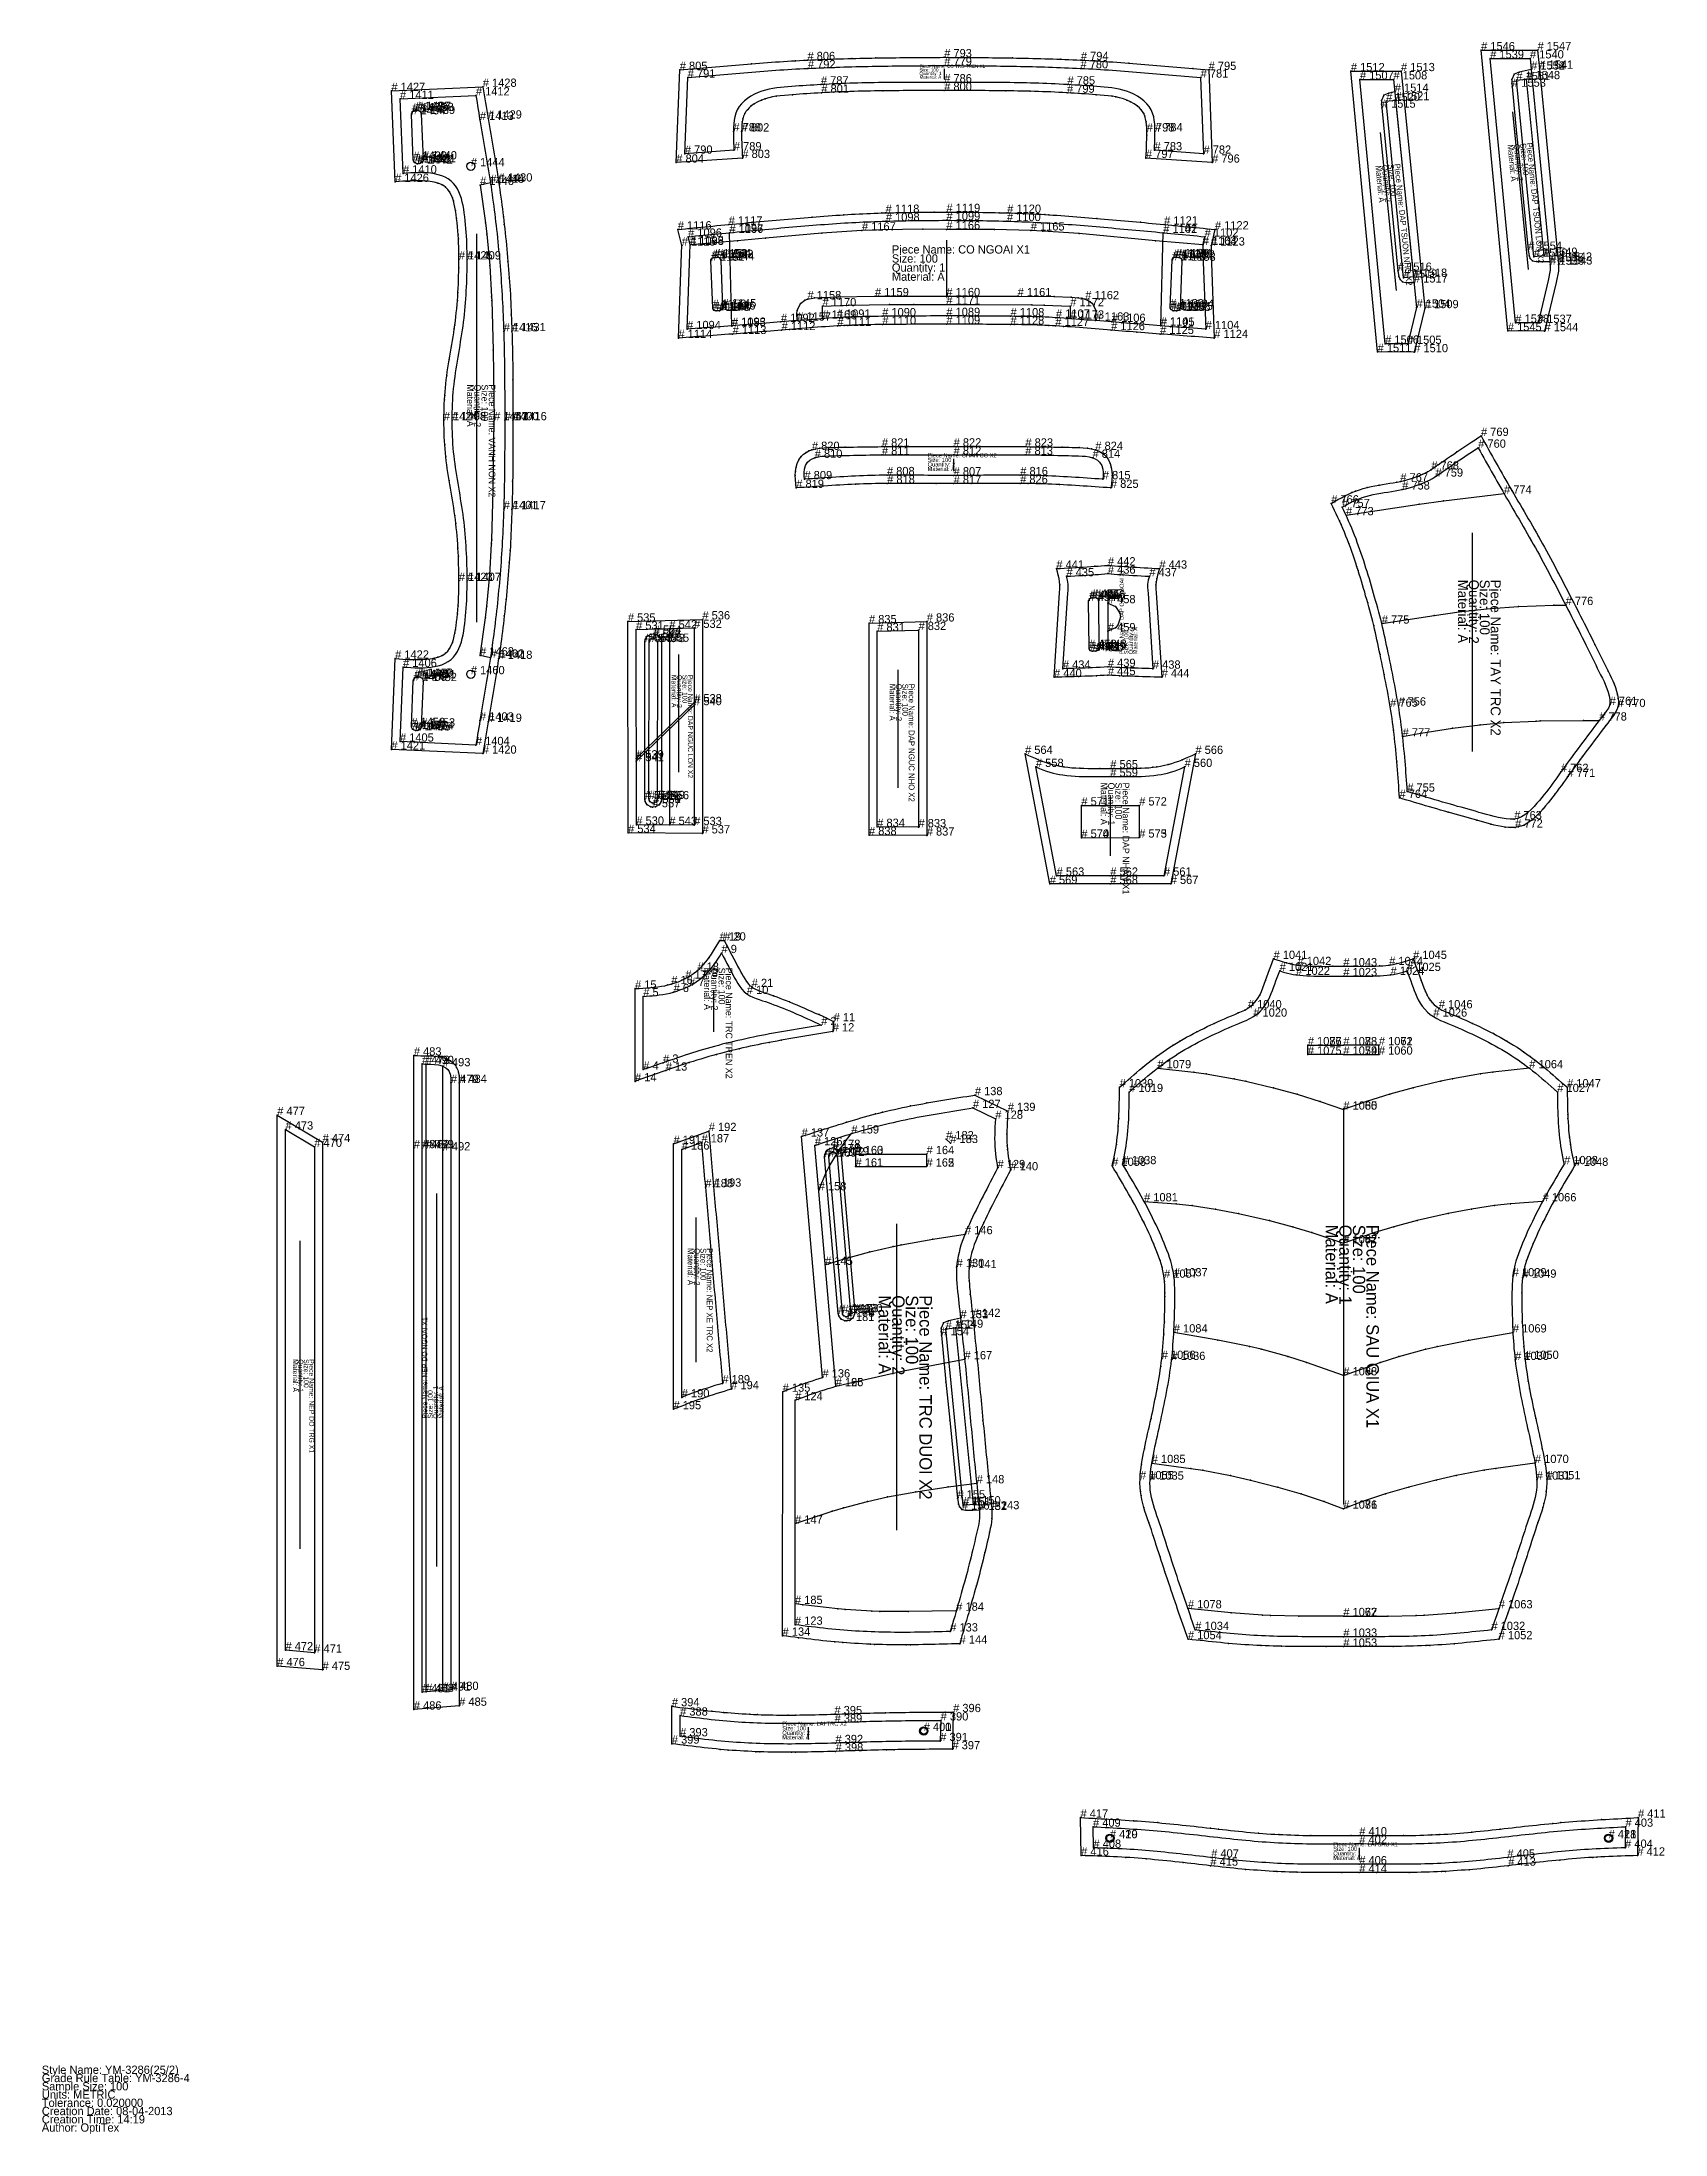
# Model space of a CAD drawing. Header units: metres. Extents: x 0 to 14781, y -73 to 3955.
# Drawn here: x 0 to 1966, y -73 to 2461 of the extents above; entities that cross this region are included whole.
import ezdxf

# ---------------------------------------------------------------- set-up
doc = ezdxf.new("R2010")
doc.units = ezdxf.units.M

msp = doc.modelspace()

# ---------------------------------------------------------------- texts
at = {"layer": '1'}
for s, p in [('Style Name: YM-3286(25/2)', (0, 0)), ('Grade Rule Table: YM-3286-4', (0, -10)), ('Sample Size: 100', (0, -20)), ('Units: METRIC', (0, -30)), ('Tolerance: 0.020000', (0, -40)), ('Creation Date: 08-04-2013', (0, -50)), ('Creation Time: 14:19', (0, -60)), ('Author: OptiTex', (0, -70))]:
    msp.add_text(s, height=10, dxfattribs=at).set_placement(p)

# ---------------------------------------------------------------- blocks, each defined once
blk = doc.blocks.new('1')
at = {"layer": '1'}
blk.add_lwpolyline([(958.8, 1274.7), (957.7, 1262.5), (952.9, 1261.7), (948, 1260.9), (943.2, 1260.1), (938.4, 1259.3), (933.6, 1258.5), (928.8, 1257.7), (924, 1256.9), (919.1, 1256.1), (914.3, 1255.2), (909.5, 1254.4), (904.7, 1253.6), (899.9, 1252.7), (895.1, 1251.8), (890.3, 1250.9), (885.5, 1250), (880.7, 1249.1), (876.1, 1248.2), (871.5, 1247.3), (867, 1246.4), (862.4, 1245.5), (857.8, 1244.5), (853.3, 1243.5), (848.7, 1242.5), (844.2, 1241.5), (839.7, 1240.4), (835.1, 1239.3), (830.6, 1238.2), (826.1, 1237.1), (821.6, 1235.9), (817.1, 1234.7), (812.3, 1233.4), (807.5, 1232), (802.8, 1230.6), (798, 1229.1), (793.2, 1227.7), (788.5, 1226.2), (783.8, 1224.7), (779, 1223.1), (774.3, 1221.5), (769.6, 1220), (764.9, 1218.4), (760.2, 1216.7), (755.5, 1215.1), (750.8, 1213.5), (746.2, 1211.9), (741.5, 1210.2), (736.9, 1208.6), (732.2, 1207), (727.6, 1205.3), (723, 1203.7), (718.3, 1202), (718.3, 1314.3), (723.1, 1314.6), (727.8, 1314.9), (732.6, 1315.2), (737.3, 1315.6), (742, 1316.1), (746.1, 1316.6), (750.2, 1317.2), (754.2, 1317.9), (758.2, 1318.8), (762.2, 1319.8), (766.6, 1321.2), (770.9, 1322.7), (775.1, 1324.5), (779.2, 1326.5), (783, 1328.6), (786.7, 1330.9), (790.3, 1333.4), (793.8, 1336.1), (796.4, 1338.5), (798.9, 1340.9), (801.3, 1343.5), (803.6, 1346.3), (805.9, 1349.2), (808, 1352.2), (810.7, 1356.2), (813.4, 1360.2), (815.9, 1364.3), (818.4, 1368.5), (820.9, 1372.6), (826.3, 1372.6), (828.6, 1368.2), (830.9, 1363.7), (833.2, 1359.3), (835.5, 1354.9), (837.9, 1350.5), (840.2, 1346.1), (842.5, 1341.7), (844.9, 1337.3), (847.3, 1332.9), (849.1, 1329.5), (851.1, 1326.2), (853.2, 1323), (856.2, 1319.4), (859.6, 1316.3), (863.4, 1313.9), (867.6, 1312), (872, 1310.5), (876.4, 1309), (879.6, 1308), (882.9, 1306.8), (886.1, 1305.7), (889.9, 1304.3), (893.8, 1302.8), (897.6, 1301.3), (901.5, 1299.8), (905.3, 1298.3), (909.8, 1296.4), (914.3, 1294.6), (918.8, 1292.6), (923.3, 1290.7), (927.7, 1288.8), (932.2, 1286.8), (936.6, 1284.8), (941.1, 1282.8), (945.5, 1280.8), (949.9, 1278.8), (954.4, 1276.7)], close=True, dxfattribs=at)
at = {"layer": '14'}
blk.add_lwpolyline([(943.8, 1270.1), (939, 1269.3), (934.1, 1268.5), (929.3, 1267.7), (924.5, 1266.9), (919.6, 1266.1), (914.8, 1265.3), (910, 1264.5), (905.2, 1263.7), (900.3, 1262.9), (895.5, 1262), (890.7, 1261.1), (885.9, 1260.3), (881.1, 1259.4), (876.3, 1258.5), (871.5, 1257.5), (866.7, 1256.6), (861.9, 1255.6), (857.2, 1254.6), (852.4, 1253.6), (847.6, 1252.5), (842.9, 1251.5), (838.1, 1250.4), (833.4, 1249.2), (828.6, 1248.1), (823.9, 1246.9), (819.2, 1245.6), (814.5, 1244.3), (810, 1243.1), (805.5, 1241.8), (801, 1240.5), (796.6, 1239.2), (792.1, 1237.8), (787.7, 1236.4), (783.2, 1235), (778.8, 1233.6), (774.4, 1232.1), (769.9, 1230.6), (765.5, 1229.1), (761.1, 1227.6), (756.7, 1226.1), (752.3, 1224.6), (748.3, 1223.2), (744.3, 1221.8), (740.3, 1220.4), (736.3, 1219), (732.3, 1217.6), (728.3, 1216.2), (728.3, 1305), (732.1, 1305.3), (735.8, 1305.5), (739.6, 1305.8), (743.3, 1306.1), (747.7, 1306.7), (752.1, 1307.3), (756.4, 1308.1), (760.7, 1309), (765, 1310.2), (768.9, 1311.3), (772.7, 1312.7), (776.5, 1314.1), (780.2, 1315.8), (783.8, 1317.5), (788.1, 1319.9), (792.3, 1322.5), (796.3, 1325.3), (800.1, 1328.3), (803.7, 1331.6), (807.1, 1335), (810.3, 1338.7), (813.4, 1342.5), (816.2, 1346.4), (818.6, 1350.1), (820.8, 1353.7), (823, 1357.4), (825.2, 1353.3), (827.3, 1349.1), (829.5, 1344.9), (831.7, 1340.7), (833.9, 1336.5), (836.2, 1332.2), (838.5, 1328), (840.6, 1324.2), (842.9, 1320.5), (845.2, 1316.9), (847.8, 1313.6), (850.6, 1310.6), (853.7, 1307.9), (857.2, 1305.7), (860.9, 1303.9), (864.8, 1302.4), (868.8, 1301), (872.8, 1299.7), (876.1, 1298.6), (879.4, 1297.5), (882.7, 1296.3), (886.4, 1294.9), (890.2, 1293.5), (894, 1292), (897.7, 1290.6), (901.5, 1289), (905.7, 1287.3), (910, 1285.4), (914.3, 1283.6), (918.5, 1281.7), (922.7, 1279.8), (927, 1277.9), (931.2, 1276), (935.4, 1274), (939.6, 1272)], close=True, dxfattribs=at)
at = {"layer": '2'}
for p in [(820.9, 1372.6), (826.3, 1372.6), (823, 1357.4), (762.2, 1319.8), (779.2, 1326.5), (793.8, 1336.1), (800.1, 1328.3), (718.3, 1314.3), (728.3, 1305), (765, 1310.2), (783.8, 1317.5), (853.7, 1307.9), (859.6, 1316.3), (943.8, 1270.1), (958.8, 1274.7), (957.7, 1262.5), (752.3, 1224.6), (718.3, 1202), (728.3, 1216.2), (755.5, 1215.1)]:
    blk.add_point(p, dxfattribs=at)
at = {"layer": '3'}
for p in [(801.3, 1343.5), (808, 1352.2), (758.2, 1318.8), (762.2, 1319.8), (775.1, 1324.5), (779.2, 1326.5), (790.3, 1333.4), (793.8, 1336.1), (847.3, 1332.9), (853.2, 1323), (742, 1316.1), (859.6, 1316.3), (867.6, 1312), (876.4, 1309), (886.1, 1305.7), (905.3, 1298.3), (941.1, 1282.8), (880.7, 1249.1), (895.1, 1251.8), (783.8, 1224.7), (817.1, 1234.7), (844.2, 1241.5), (755.5, 1215.1)]:
    blk.add_point(p, dxfattribs=at)
at = {"layer": '4'}
for p in [(752.3, 1224.6, 6), (755.5, 1215.1, 6)]:
    blk.add_point(p, dxfattribs=at)
at = {"layer": '7'}
blk.add_line((813.2, 1311.6), (813.2, 1262.2), dxfattribs=at)
at = {"layer": '1'}
for s, p in [('Material: A', (801.8, 1339.7)), ('Quantity: 2', (810.6, 1339.7)), ('Size: 100', (819.4, 1339.7)), ('Piece Name: TRC TREN X2', (828.2, 1339.7))]:
    blk.add_text(s, height=8, rotation=270, dxfattribs=at).set_placement(p)
at = {"layer": '2'}
for s, p in [('# 19', (820.9, 1372.6)), ('# 20', (826.3, 1372.6)), ('# 18', (793.8, 1336.1)), ('# 9', (823, 1357.4)), ('# 15', (718.3, 1314.3)), ('# 16', (762.2, 1319.8)), ('# 6', (765, 1310.2)), ('# 17', (779.2, 1326.5)), ('# 7', (783.8, 1317.5)), ('# 8', (800.1, 1328.3)), ('# 10', (853.7, 1307.9)), ('# 21', (859.6, 1316.3)), ('# 5', (728.3, 1305)), ('# 2', (943.8, 1270.1)), ('# 12', (957.7, 1262.5)), ('# 11', (958.8, 1274.7)), ('# 4', (728.3, 1216.2)), ('# 3', (752.3, 1224.6)), ('# 13', (755.5, 1215.1)), ('# 14', (718.3, 1202))]:
    blk.add_text(s, height=10, dxfattribs=at).set_placement(p)
blk = doc.blocks.new('5')
at = {"layer": '1'}
blk.add_lwpolyline([(897, 530.6), (897.1, 826.1), (901.7, 828), (906.3, 829.8), (910.9, 831.6), (915.5, 833.3), (920.2, 835.1), (924.9, 836.7), (928.9, 838.1), (933, 839.5), (937.1, 840.8), (941.2, 842.1), (945.3, 843.4), (920, 1135.2), (924.5, 1136.7), (929, 1138.1), (933.5, 1139.6), (938.1, 1141.1), (942.6, 1142.5), (947.1, 1144), (951.6, 1145.4), (956.2, 1146.9), (960.7, 1148.3), (965.2, 1149.7), (969.8, 1151.1), (974.3, 1152.5), (978.7, 1153.8), (983, 1155.1), (987.4, 1156.4), (991.7, 1157.7), (996.1, 1158.9), (1000.5, 1160.1), (1004.9, 1161.3), (1009.3, 1162.5), (1013.7, 1163.6), (1018.1, 1164.7), (1022.9, 1165.9), (1027.8, 1167), (1032.6, 1168.1), (1037.4, 1169.2), (1042.3, 1170.2), (1047.2, 1171.2), (1052, 1172.2), (1056.9, 1173.2), (1061.8, 1174.1), (1066.7, 1175), (1071.6, 1175.9), (1076.4, 1176.7), (1081.3, 1177.6), (1086.1, 1178.4), (1090.9, 1179.2), (1095.8, 1180), (1100.6, 1180.8), (1105.5, 1181.5), (1110.4, 1182.3), (1115.2, 1183.1), (1120.1, 1183.8), (1124.9, 1184.6), (1129.8, 1185.3), (1169.7, 1166.1), (1169.4, 1161.4), (1169.2, 1156.7), (1168.9, 1152), (1168.8, 1147.4), (1168.6, 1142.7), (1168.6, 1138), (1168.6, 1133.4), (1168.7, 1128.7), (1168.9, 1124.1), (1169.3, 1119.5), (1169.7, 1115.3), (1170.2, 1111.1), (1170.8, 1106.9), (1171.5, 1102.7), (1172.2, 1098.5), (1172.9, 1094.3), (1170.6, 1090.1), (1168.4, 1085.9), (1166.2, 1081.7), (1164, 1077.5), (1161.8, 1073.3), (1159.6, 1069.1), (1157.5, 1064.9), (1155.3, 1060.7), (1153.1, 1056.5), (1151, 1052.3), (1148.9, 1048), (1146.8, 1043.8), (1144.7, 1039.5), (1142.6, 1035.3), (1140.6, 1031), (1138.5, 1026.6), (1136.4, 1022.1), (1134.4, 1017.6), (1132.5, 1013.1), (1130.8, 1008.7), (1129.1, 1004.3), (1127.6, 999.8), (1126.3, 995.3), (1125, 990.5), (1124, 985.6), (1123.2, 980.7), (1122.7, 975.8), (1122.5, 972), (1122.4, 968.2), (1122.5, 964.3), (1122.7, 960.5), (1123.1, 956.4), (1123.4, 952.2), (1123.9, 948.1), (1124.3, 943.9), (1124.8, 939.4), (1125.3, 934.9), (1125.8, 930.4), (1126.3, 925.9), (1126.8, 921.4), (1127.3, 916.8), (1127.6, 913.4), (1128, 910), (1128.4, 906.6), (1128.8, 901.8), (1129.3, 897), (1129.8, 892.2), (1130.3, 887.4), (1130.8, 882.7), (1131.3, 877.9), (1131.8, 873.1), (1132.3, 868.3), (1132.7, 863.5), (1133.2, 858.7), (1133.7, 854), (1134.1, 849.2), (1134.6, 844.4), (1135.1, 839.6), (1135.5, 834.8), (1136, 830), (1136.4, 825.3), (1136.9, 820.5), (1137.4, 815.7), (1137.8, 810.9), (1138.3, 806.1), (1138.7, 801.3), (1139.2, 796.5), (1139.6, 791.7), (1140, 787), (1140.5, 782.4), (1140.9, 777.7), (1141.4, 773), (1141.8, 768.3), (1142.3, 763.6), (1142.7, 758.9), (1143.2, 754.2), (1143.6, 749.5), (1144.1, 744.8), (1144.5, 740.1), (1145, 735.4), (1145.5, 730.7), (1146, 726), (1146.5, 721.3), (1147, 716.7), (1147.5, 712), (1148, 707.3), (1148.5, 702.6), (1149, 697.9), (1149.4, 693.2), (1149.8, 688.5), (1150.2, 683.8), (1150.4, 680.1), (1150.5, 676.3), (1150.5, 672.6), (1150, 668.5), (1149.4, 664.4), (1148.5, 660.3), (1147.6, 656.2), (1146.6, 652), (1145.7, 647.9), (1144.8, 643.8), (1143.8, 639.8), (1142.9, 635.7), (1141.9, 631.6), (1140.8, 627.1), (1139.8, 622.7), (1138.6, 618.2), (1137.5, 613.7), (1136.3, 609.3), (1135.2, 604.8), (1134, 600.4), (1132.8, 595.9), (1131.6, 591.5), (1130.3, 586.8), (1129, 582.1), (1127.6, 577.4), (1126.3, 572.6), (1125, 567.9), (1123.6, 563.2), (1122.3, 558.5), (1121, 553.9), (1119.6, 549.2), (1118.2, 544.5), (1116.9, 539.8), (1115.5, 535.1), (1114.1, 530.4), (1112.8, 525.7), (1111.4, 521), (1106.4, 520.9), (1101.5, 520.7), (1096.5, 520.6), (1091.5, 520.5), (1086.6, 520.3), (1081.6, 520.2), (1076.6, 520.1), (1071.7, 520), (1066.7, 519.9), (1061.7, 519.8), (1056.8, 519.8), (1051.8, 519.7), (1046.8, 519.7), (1042, 519.7), (1037.2, 519.7), (1032.4, 519.7), (1027.6, 519.8), (1022.7, 519.8), (1017.9, 519.9), (1013.1, 520.1), (1008.3, 520.2), (1003.5, 520.4), (998.7, 520.6), (993.9, 520.8), (989, 521.1), (984.2, 521.3), (979.4, 521.7), (974.6, 522), (969.8, 522.4), (965, 522.8), (960.2, 523.2), (955.3, 523.6), (950.4, 524.1), (945.6, 524.6), (940.7, 525.2), (935.8, 525.7), (931, 526.3), (926.1, 526.9), (921.3, 527.5), (916.4, 528.1), (911.6, 528.7), (906.7, 529.3), (901.9, 529.9)], close=True, dxfattribs=at)
at = {"layer": '14'}
for points in [[(912, 543.9), (912.1, 815.8), (916.5, 817.5), (920.9, 819.2), (925.4, 820.9), (929.9, 822.6), (934.3, 824.1), (938.8, 825.7), (943.3, 827.1), (947.8, 828.6), (952.3, 830), (956.8, 831.4), (961.3, 832.8), (936, 1124.5), (940.7, 1126.1), (945.4, 1127.6), (950.2, 1129.2), (954.9, 1130.7), (959.6, 1132.2), (964.4, 1133.7), (969.1, 1135.2), (973.9, 1136.7), (978.6, 1138.1), (983.4, 1139.6), (988.1, 1141), (992.9, 1142.4), (997.7, 1143.8), (1002.4, 1145.1), (1007.2, 1146.4), (1012, 1147.7), (1016.8, 1149), (1021.6, 1150.2), (1026.4, 1151.3), (1031.1, 1152.4), (1035.9, 1153.5), (1040.7, 1154.6), (1045.5, 1155.6), (1050.3, 1156.6), (1055.1, 1157.5), (1059.9, 1158.5), (1064.7, 1159.4), (1069.5, 1160.2), (1074.3, 1161.1), (1079.1, 1162), (1084, 1162.8), (1088.8, 1163.6), (1093.6, 1164.4), (1098.5, 1165.2), (1103.3, 1166), (1108.1, 1166.7), (1113, 1167.5), (1117.8, 1168.3), (1122.7, 1169), (1127.5, 1169.8), (1154.6, 1156.7), (1154.3, 1151.9), (1154.1, 1147.1), (1153.9, 1142.3), (1153.8, 1137.5), (1153.7, 1132.8), (1153.8, 1128), (1153.9, 1123.2), (1154.3, 1118.5), (1154.7, 1114.1), (1155.3, 1109.8), (1155.9, 1105.5), (1156.6, 1101.2), (1157.3, 1096.9), (1155.1, 1092.7), (1152.9, 1088.5), (1150.7, 1084.2), (1148.5, 1080), (1146.3, 1075.8), (1144.1, 1071.6), (1141.9, 1067.4), (1139.7, 1063.1), (1137.6, 1058.9), (1135.4, 1054.6), (1133.3, 1050.3), (1131.2, 1046.1), (1129.1, 1041.8), (1127, 1037.5), (1125.1, 1033.3), (1123.1, 1029.2), (1121.3, 1025), (1119.4, 1020.8), (1117.7, 1016.5), (1116, 1012.3), (1114.5, 1007.9), (1113, 1003.6), (1111.7, 999.2), (1110.6, 994.8), (1109.6, 990.5), (1108.8, 986), (1108.1, 981.6), (1107.7, 977.1), (1107.4, 972.2), (1107.4, 967.2), (1107.6, 962.3), (1107.9, 957.3), (1108.4, 952.3), (1108.9, 947.4), (1109.4, 942.4), (1109.9, 937.9), (1110.4, 933.3), (1110.9, 928.8), (1111.4, 924.3), (1111.9, 919.8), (1112.4, 915.2), (1112.7, 911.8), (1113.1, 908.4), (1113.4, 905.1), (1113.9, 900.3), (1114.4, 895.5), (1114.9, 890.7), (1115.4, 885.9), (1115.9, 881.2), (1116.4, 876.4), (1116.9, 871.6), (1117.3, 866.8), (1117.8, 862), (1118.3, 857.2), (1118.7, 852.5), (1119.2, 847.7), (1119.7, 842.9), (1120.1, 838.1), (1120.6, 833.3), (1121.1, 828.6), (1121.5, 823.8), (1122, 819), (1122.4, 814.2), (1122.9, 809.4), (1123.3, 804.6), (1123.8, 799.9), (1124.2, 795.1), (1124.7, 790.3), (1125.1, 785.6), (1125.6, 780.9), (1126, 776.2), (1126.4, 771.5), (1126.9, 766.8), (1127.3, 762.1), (1127.8, 757.4), (1128.2, 752.7), (1128.7, 748), (1129.1, 743.3), (1129.6, 738.6), (1130.1, 733.9), (1130.6, 729.3), (1131, 724.6), (1131.5, 719.9), (1132, 715.2), (1132.5, 710.6), (1133, 706), (1133.5, 701.4), (1134, 696.7), (1134.5, 692.1), (1134.9, 687.5), (1135.2, 682.9), (1135.5, 678.3), (1135.4, 673.8), (1134.9, 668.9), (1134, 664), (1132.9, 659.1), (1131.7, 654.3), (1130.7, 649.5), (1129.6, 644.7), (1128.5, 639.9), (1127.3, 635.1), (1126.3, 630.7), (1125.2, 626.3), (1124.1, 621.9), (1123, 617.5), (1121.8, 613), (1120.7, 608.6), (1119.5, 604.2), (1118.3, 599.8), (1117.1, 595.4), (1115.8, 590.8), (1114.5, 586.2), (1113.2, 581.6), (1111.9, 577), (1110.6, 572.4), (1109.3, 567.9), (1108, 563.3), (1106.7, 558.7), (1105.4, 554.1), (1104, 549.5), (1102.7, 544.9), (1101.4, 540.4), (1100, 535.8), (1095.2, 535.7), (1090.3, 535.5), (1085.5, 535.4), (1080.7, 535.3), (1075.8, 535.1), (1071, 535), (1066.2, 534.9), (1061.3, 534.9), (1056.5, 534.8), (1051.6, 534.7), (1046.8, 534.7), (1042, 534.7), (1037.3, 534.7), (1032.6, 534.7), (1027.8, 534.8), (1023.1, 534.8), (1018.3, 534.9), (1013.6, 535.1), (1008.8, 535.2), (1004.1, 535.4), (999.4, 535.6), (994.6, 535.8), (989.9, 536), (985.1, 536.3), (980.4, 536.6), (975.7, 537), (971, 537.3), (966.2, 537.7), (961.5, 538.1), (956.6, 538.6), (951.6, 539.1), (946.6, 539.7), (941.7, 540.2), (936.8, 540.8), (931.8, 541.4), (926.9, 542), (921.9, 542.7), (917, 543.3)], [(964.4, 920.8), (947.9, 1110.7), (948, 1113.3), (950.1, 1117.8), (954.2, 1120.6), (957.7, 1121.4), (960, 1121.1), (964.5, 1119), (967.3, 1115), (967.9, 1112.4), (984.4, 922.5), (984.2, 919.9), (982.2, 915.4), (978.1, 912.6), (974.6, 911.8), (972.3, 912.1), (967.8, 914.2), (965, 918.2)], [(969.4, 921.5), (952.9, 1110.8), (953, 1112.1), (954.1, 1114.5), (956.2, 1115.9), (957.5, 1116.2), (957.5, 1116.2), (958.8, 1116.2), (961.1, 1115.1), (962.6, 1112.9), (962.9, 1111.7), (979.3, 922.4), (979.3, 921.1), (978.2, 918.7), (976.1, 917.3), (974.8, 917), (974.8, 917), (973.5, 917), (971.1, 918.1), (969.7, 920.2)]]:
    blk.add_lwpolyline(points, close=True, dxfattribs=at)
at = {"layer": '2'}
for p in [(1127.5, 1169.8), (1129.8, 1185.3), (1169.7, 1166.1), (1154.6, 1156.7), (920, 1135.2), (936, 1124.5), (957.5, 1116.2), (957.5, 1116.2), (957.7, 1121.4), (980.3, 1138.9), (1095, 1131.9), (1100.1, 1127.3), (947.9, 1110.7), (952.9, 1110.8), (962.9, 1111.7), (967.9, 1112.4), (985.3, 1113.9), (985.3, 1113.9), (985.3, 1098.9), (1071.2, 1098.8), (1071.2, 1098.8), (1071.3, 1113.9), (1157.3, 1096.9), (1172.9, 1094.3), (940.7, 1070.1), (1117.9, 1016.9), (948.5, 979.7), (1107.7, 977.1), (1122.7, 975.8), (964.4, 920.8), (969.4, 921.5), (974.8, 917), (974.8, 917), (979.3, 922.4), (984.4, 922.5), (1112.3, 915.3), (1112.4, 915.2), (1127.3, 916.8), (974.6, 911.8), (1089.2, 894.5), (1094.5, 902.5), (1106.4, 903.6), (1117.3, 865.4), (945.3, 843.4), (897.1, 826.1), (912.1, 815.8), (961.3, 832.8), (961.3, 832.8), (1132, 715.2), (1108.7, 696.9), (1115.6, 688.5), (1127.6, 689.7), (912.1, 666.5), (1114.1, 683.4), (1135.2, 682.9), (1135.2, 682.9), (1150.2, 683.8), (912, 569.1), (1107.3, 560.9), (912, 543.9), (1100, 535.8), (897, 530.6), (1111.4, 521)]:
    blk.add_point(p, dxfattribs=at)
at = {"layer": '3'}
for p in [(1052, 1172.2), (1071.6, 1175.9), (974.3, 1152.5), (1009.3, 1162.5), (1018.1, 1164.7), (950.1, 1117.8), (954.2, 1120.6), (956.2, 1115.9), (958.8, 1116.2), (960, 1121.1), (961.1, 1115.1), (963.3, 1115.4), (964.5, 1119), (967.3, 1115), (974.5, 1131.2), (1168.6, 1138), (1168.9, 1124.1), (1169.3, 1119.5), (948, 1113.3), (949.4, 1091), (953, 1112.1), (953.4, 1099), (954.1, 1114.5), (962.6, 1112.9), (1148.9, 1048), (1140.6, 1031), (1002.8, 995.6), (1030.9, 1002.1), (1040.4, 1004), (1079, 1010.9), (1126.3, 995.3), (1132.5, 1013.1), (970.3, 986.6), (1122.7, 975.8), (1123.2, 980.7), (1122.7, 960.5), (1124.3, 943.9), (965, 918.2), (967.8, 914.2), (969.7, 920.2), (971.1, 918.1), (973.5, 917), (976.1, 917.3), (978.1, 912.6), (978.2, 918.7), (979.3, 921.1), (982.2, 915.4), (984.2, 919.9), (1127.3, 916.8), (972.3, 912.1), (1088.9, 898.9), (1089, 903.2), (1089.2, 894.5), (1091.9, 909.6), (1097.7, 912.1), (1128.4, 906.6), (924.9, 836.7), (1094.5, 837.9), (1099.4, 791.7), (1139.6, 791.7), (1097.5, 710.8), (1147, 716.7), (970.9, 685.5), (999.8, 693.2), (1024.1, 698.7), (1058.2, 705), (1108.7, 696.9), (1109.9, 689.9), (1111.2, 686.6), (957.2, 681.4), (1114.1, 683.4), (1118.8, 682.7), (1127, 682.8), (1150.2, 683.8), (1150.5, 672.6), (1147.6, 656.2), (1141.9, 631.6), (1131.6, 591.5), (921.4, 567.9), (963.8, 563), (972.9, 562.2), (1005.1, 560.4), (1014.8, 560.1), (1048.9, 559.8), (916.4, 528.1), (960.2, 523.2), (969.8, 522.4), (1003.5, 520.4), (1008.3, 520.2), (1046.8, 519.7), (1051.8, 519.7)]:
    blk.add_point(p, dxfattribs=at)
at = {"layer": '7'}
blk.add_line((1034.7, 1029.5), (1034.7, 658.5), dxfattribs=at)
at = {"layer": '8'}
blk.add_line((1095, 1131.9), (1100.1, 1127.3), dxfattribs=at)
for points in [[(940.7, 1070.1), (949.4, 1091), (953.4, 1099), (963.3, 1115.4), (974.5, 1131.2), (980.3, 1138.9)], [(985.3, 1113.9), (985.3, 1098.9), (1071.2, 1098.8)], [(985.3, 1113.9), (1071.3, 1113.9), (1071.2, 1098.8)], [(948.5, 979.7), (970.3, 986.6), (1002.8, 995.6), (1030.9, 1002.1), (1040.4, 1004), (1079, 1010.9), (1117.9, 1016.9)], [(1112.3, 915.3), (1097.7, 912.1), (1091.9, 909.6), (1089, 903.2), (1088.9, 898.9), (1089.2, 894.5), (1094.5, 837.9), (1099.4, 791.7), (1108.7, 696.9), (1109.9, 689.9), (1111.2, 686.6), (1114.1, 683.4), (1118.8, 682.7), (1127, 682.8), (1135.2, 682.9)], [(961.3, 832.8), (1043.3, 851.6), (1117.3, 865.4)], [(912.1, 666.5), (957.2, 681.4), (970.9, 685.5), (999.8, 693.2), (1024.1, 698.7), (1058.2, 705), (1097.5, 710.8), (1132, 715.2)], [(1107.3, 560.9), (1048.9, 559.8), (1014.8, 560.1), (1005.1, 560.4), (972.9, 562.2), (963.8, 563), (921.4, 567.9), (912, 569.1)]]:
    blk.add_lwpolyline(points, dxfattribs=at)
blk.add_lwpolyline([(1106.4, 903.6), (1127.6, 689.7), (1115.6, 688.5), (1094.5, 902.5)], close=True, dxfattribs=at)
at = {"layer": '1'}
for s, p in [('Material: A', (1013.2, 943)), ('Quantity: 2', (1029.7, 943)), ('Size: 100', (1046.2, 943)), ('Piece Name: TRC DUOI X2', (1062.7, 943))]:
    blk.add_text(s, height=15, rotation=270, dxfattribs=at).set_placement(p)
at = {"layer": '2'}
for s, p in [('# 138', (1129.8, 1185.3)), ('# 127', (1127.5, 1169.8)), ('# 128', (1154.6, 1156.7)), ('# 139', (1169.7, 1166.1)), ('# 137', (920, 1135.2)), ('# 159', (980.3, 1138.9)), ('# 182', (1095, 1131.9)), ('# 126', (936, 1124.5)), ('# 177', (947.9, 1110.7)), ('# 169', (952.9, 1110.8)), ('# 170', (957.5, 1116.2)), ('# 171', (957.5, 1116.2)), ('# 178', (957.7, 1121.4)), ('# 172', (962.9, 1111.7)), ('# 179', (967.9, 1112.4)), ('# 160', (985.3, 1113.9)), ('# 163', (985.3, 1113.9)), ('# 164', (1071.3, 1113.9)), ('# 183', (1100.1, 1127.3)), ('# 161', (985.3, 1098.9)), ('# 162', (1071.2, 1098.8)), ('# 165', (1071.2, 1098.8)), ('# 129', (1157.3, 1096.9)), ('# 140', (1172.9, 1094.3)), ('# 158', (940.7, 1070.1)), ('# 146', (1117.9, 1016.9)), ('# 145', (948.5, 979.7)), ('# 130', (1107.7, 977.1)), ('# 141', (1122.7, 975.8)), ('# 176', (964.4, 920.8)), ('# 168', (969.4, 921.5)), ('# 181', (974.6, 911.8)), ('# 174', (974.8, 917)), ('# 175', (974.8, 917)), ('# 173', (979.3, 922.4)), ('# 180', (984.4, 922.5)), ('# 152', (1094.5, 902.5)), ('# 149', (1106.4, 903.6)), ('# 131', (1112.4, 915.2)), ('# 153', (1112.3, 915.3)), ('# 142', (1127.3, 916.8)), ('# 154', (1089.2, 894.5)), ('# 167', (1117.3, 865.4)), ('# 135', (897.1, 826.1)), ('# 136', (945.3, 843.4)), ('# 125', (961.3, 832.8)), ('# 166', (961.3, 832.8)), ('# 124', (912.1, 815.8)), ('# 148', (1132, 715.2)), ('# 155', (1108.7, 696.9)), ('# 156', (1114.1, 683.4)), ('# 151', (1115.6, 688.5)), ('# 150', (1127.6, 689.7)), ('# 132', (1135.2, 682.9)), ('# 157', (1135.2, 682.9)), ('# 143', (1150.2, 683.8)), ('# 147', (912.1, 666.5)), ('# 185', (912, 569.1)), ('# 184', (1107.3, 560.9)), ('# 134', (897, 530.6)), ('# 123', (912, 543.9)), ('# 133', (1100, 535.8)), ('# 144', (1111.4, 521))]:
    blk.add_text(s, height=10, dxfattribs=at).set_placement(p)
blk = doc.blocks.new('6')
at = {"layer": '1'}
blk.add_lwpolyline([(764.9, 1126.4), (807.6, 1141.9), (808, 1137.1), (808.5, 1132.3), (808.9, 1127.5), (809.3, 1122.7), (809.7, 1117.9), (810.1, 1113.1), (810.5, 1108.2), (811, 1103.4), (811.4, 1098.6), (811.8, 1093.8), (812.2, 1089), (812.6, 1084.2), (813, 1079.4), (813.5, 1074.5), (813.9, 1069.8), (814.3, 1065), (814.7, 1060.3), (815.1, 1055.5), (815.5, 1050.8), (815.9, 1046), (816.4, 1041.3), (816.8, 1036.5), (817.2, 1031.7), (817.6, 1027), (818, 1022.2), (818.4, 1017.5), (818.8, 1012.7), (819.2, 1008), (819.7, 1003.2), (820.1, 998.4), (820.5, 993.7), (820.9, 988.9), (821.3, 984.2), (821.7, 979.3), (822.2, 974.5), (822.6, 969.7), (823, 964.8), (823.4, 960), (823.8, 955.1), (824.3, 950.3), (824.7, 945.4), (825.1, 940.6), (825.5, 935.8), (825.9, 930.9), (826.4, 926.1), (826.8, 921.2), (827.2, 916.4), (827.6, 911.5), (828, 906.7), (828.5, 901.9), (828.9, 897), (829.3, 892.2), (829.7, 887.3), (830.1, 882.5), (830.6, 877.6), (831, 872.8), (831.4, 868), (831.8, 863.1), (832.3, 858.3), (832.7, 853.4), (833.1, 848.6), (833.5, 843.7), (833.9, 838.9), (834.4, 834.1), (834.8, 829.2), (830.4, 827.9), (826.1, 826.5), (821.7, 825.2), (817.4, 823.8), (813.1, 822.5), (808.7, 821), (804.4, 819.6), (800.1, 818.1), (795.7, 816.6), (791.3, 815), (786.8, 813.3), (782.4, 811.7), (778, 810), (773.6, 808.3), (769.3, 806.6), (764.9, 804.9)], close=True, dxfattribs=at)
at = {"layer": '14'}
blk.add_lwpolyline([(774.9, 1119.4), (798.8, 1128.1), (799.2, 1123.1), (799.6, 1118.2), (800.1, 1113.3), (800.5, 1108.3), (800.9, 1103.4), (801.4, 1098.4), (801.8, 1093.5), (802.2, 1088.5), (802.6, 1083.6), (803.1, 1078.6), (803.5, 1073.7), (803.9, 1068.9), (804.3, 1064.2), (804.7, 1059.4), (805.2, 1054.7), (805.6, 1049.9), (806, 1045.1), (806.4, 1040.4), (806.8, 1035.6), (807.2, 1030.9), (807.6, 1026.1), (808, 1021.4), (808.5, 1016.6), (808.9, 1011.8), (809.3, 1007.1), (809.7, 1002.3), (810.1, 997.6), (810.5, 992.8), (810.9, 988.1), (811.3, 983.3), (811.8, 978.4), (812.2, 973.5), (812.6, 968.6), (813.1, 963.7), (813.5, 958.8), (813.9, 953.9), (814.3, 949), (814.8, 944.1), (815.2, 939.2), (815.6, 934.3), (816, 929.4), (816.5, 924.5), (816.9, 919.6), (817.3, 914.7), (817.7, 909.8), (818.2, 904.9), (818.6, 900), (819, 895.1), (819.4, 890.2), (819.9, 885.3), (820.3, 880.4), (820.7, 875.5), (821.1, 870.6), (821.6, 865.7), (822, 860.8), (822.4, 855.9), (822.8, 851), (823.3, 846.1), (823.7, 841.2), (824.1, 836.3), (819.6, 834.9), (815, 833.5), (810.4, 832.1), (805.9, 830.6), (801.4, 829.1), (796.9, 827.6), (792.4, 826), (788, 824.4), (783.6, 822.7), (779.2, 821), (774.9, 819.3)], close=True, dxfattribs=at)
at = {"layer": '2'}
for p in [(807.6, 1141.9), (764.9, 1126.4), (774.9, 1119.4), (798.8, 1128.1), (803.5, 1073.7), (813.5, 1074.5), (824.1, 836.3), (774.9, 819.3), (834.8, 829.2), (764.9, 804.9)]:
    blk.add_point(p, dxfattribs=at)
at = {"layer": '3'}
for p in [(813.5, 1074.5), (821.3, 984.2), (800.1, 818.1)]:
    blk.add_point(p, dxfattribs=at)
at = {"layer": '4'}
for p in [(803.5, 1073.7, 7), (813.5, 1074.5, 7)]:
    blk.add_point(p, dxfattribs=at)
at = {"layer": '7'}
blk.add_line((792.1, 1037.1), (792.1, 862.1), dxfattribs=at)
at = {"layer": '1'}
for s, p in [('Material: A', (782.1, 1000)), ('Quantity: 2', (789.8, 1000)), ('Size: 100', (797.5, 1000)), ('Piece Name: NEP XE TRC X2', (805.2, 1000))]:
    blk.add_text(s, height=7, rotation=270, dxfattribs=at).set_placement(p)
at = {"layer": '2'}
for s, p in [('# 192', (807.6, 1141.9)), ('# 191', (764.9, 1126.4)), ('# 186', (774.9, 1119.4)), ('# 187', (798.8, 1128.1)), ('# 188', (803.5, 1073.7)), ('# 193', (813.5, 1074.5)), ('# 189', (824.1, 836.3)), ('# 194', (834.8, 829.2)), ('# 195', (764.9, 804.9)), ('# 190', (774.9, 819.3))]:
    blk.add_text(s, height=10, dxfattribs=at).set_placement(p)
blk = doc.blocks.new('11')
at = {"layer": '1'}
blk.add_lwpolyline([(762.9, 445.2), (767.8, 444.6), (772.6, 443.9), (777.4, 443.3), (782.2, 442.7), (787, 442.1), (791.8, 441.5), (796.6, 440.9), (801.5, 440.4), (806.3, 439.8), (811.1, 439.3), (815.9, 438.8), (820.7, 438.3), (825.6, 437.8), (830.1, 437.5), (834.6, 437.1), (839.2, 436.7), (843.7, 436.4), (848.2, 436.1), (852.8, 435.9), (857.3, 435.6), (861.8, 435.4), (866.4, 435.2), (871, 435), (875.7, 434.9), (880.4, 434.8), (885, 434.7), (889.7, 434.6), (894.3, 434.6), (899, 434.6), (903.7, 434.6), (908.3, 434.6), (913, 434.6), (917.7, 434.7), (922.3, 434.7), (927, 434.8), (931.7, 434.9), (936.4, 435), (941.1, 435.1), (945.7, 435.2), (950.4, 435.3), (955.1, 435.5), (959.8, 435.6), (964.5, 435.8), (969.3, 435.9), (974.1, 436.1), (978.8, 436.2), (983.6, 436.4), (988.3, 436.5), (993.1, 436.7), (997.9, 436.8), (1002.6, 437), (1007.4, 437.1), (1012.1, 437.2), (1016.9, 437.3), (1021.7, 437.4), (1026.5, 437.5), (1031.3, 437.6), (1036.1, 437.7), (1040.9, 437.8), (1045.7, 437.8), (1050.5, 437.9), (1055.4, 437.9), (1060.2, 438), (1065, 438), (1069.8, 438), (1074.6, 438.1), (1079.5, 438.1), (1084.3, 438.1), (1089.1, 438.1), (1093.9, 438.1), (1098.7, 438.1), (1103.5, 438.1), (1102.7, 393.1), (1098, 393.1), (1093.3, 393.1), (1088.6, 393.1), (1083.9, 393.1), (1079.1, 393.1), (1074.4, 393.1), (1069.7, 393), (1065, 393), (1060.3, 393), (1055.6, 392.9), (1050.9, 392.9), (1046.2, 392.8), (1041.5, 392.8), (1036.7, 392.7), (1032, 392.6), (1027.3, 392.5), (1022.6, 392.5), (1017.9, 392.3), (1013.2, 392.2), (1008.4, 392.1), (1003.7, 392), (999, 391.8), (994.3, 391.7), (989.5, 391.5), (984.8, 391.4), (980.1, 391.2), (975.4, 391.1), (970.7, 390.9), (965.9, 390.8), (961.2, 390.6), (956.3, 390.5), (951.5, 390.3), (946.6, 390.2), (941.8, 390.1), (936.9, 390), (932, 389.9), (927.2, 389.8), (922.3, 389.7), (917.4, 389.6), (912.6, 389.6), (907.7, 389.5), (902.9, 389.5), (898.1, 389.5), (893.3, 389.6), (888.5, 389.6), (883.8, 389.7), (879, 389.8), (874.2, 389.9), (869.4, 390.1), (864.6, 390.2), (859.8, 390.4), (855, 390.7), (850.2, 390.9), (845.4, 391.2), (840.6, 391.5), (835.8, 391.8), (831.1, 392.2), (826.3, 392.6), (821.5, 393), (816.6, 393.5), (811.7, 394), (806.8, 394.5), (802, 395), (797.1, 395.6), (792.2, 396.2), (787.3, 396.8), (782.4, 397.4), (777.6, 398), (772.7, 398.6), (767.8, 399.2), (762.9, 399.9)], close=True, dxfattribs=at)
at = {"layer": '14'}
blk.add_lwpolyline([(772.9, 433.9), (777.6, 433.3), (782.3, 432.7), (787, 432.1), (791.7, 431.5), (796.4, 431), (801.1, 430.4), (805.8, 429.9), (810.5, 429.3), (815.2, 428.8), (820, 428.3), (824.7, 427.9), (829.3, 427.5), (833.8, 427.1), (838.4, 426.7), (843, 426.4), (847.6, 426.1), (852.2, 425.9), (856.8, 425.6), (861.4, 425.4), (866, 425.2), (870.9, 425), (875.9, 424.9), (880.8, 424.8), (885.8, 424.7), (890.7, 424.6), (895.7, 424.6), (900.6, 424.6), (905.6, 424.6), (910.5, 424.6), (915.5, 424.6), (920.4, 424.7), (925.4, 424.8), (930.3, 424.8), (935.3, 424.9), (940.2, 425.1), (945.2, 425.2), (950.1, 425.3), (955.1, 425.5), (960, 425.6), (964.8, 425.8), (969.5, 425.9), (974.3, 426.1), (979.1, 426.2), (983.8, 426.4), (988.6, 426.5), (993.3, 426.7), (998.1, 426.8), (1002.8, 427), (1007.6, 427.1), (1012.3, 427.2), (1017.1, 427.3), (1021.8, 427.4), (1026.6, 427.5), (1031.3, 427.6), (1036.1, 427.7), (1040.8, 427.7), (1045.6, 427.8), (1050.3, 427.8), (1055.1, 427.9), (1059.8, 427.9), (1064.6, 427.9), (1069.3, 428), (1074.1, 428), (1078.8, 428), (1083.6, 428), (1088.4, 428), (1087.9, 403), (1083.2, 403), (1078.5, 403), (1073.9, 403), (1069.2, 403), (1064.5, 402.9), (1059.8, 402.9), (1055.1, 402.9), (1050.5, 402.8), (1045.8, 402.8), (1041.1, 402.7), (1036.4, 402.7), (1031.8, 402.6), (1027.1, 402.5), (1022.4, 402.4), (1017.7, 402.3), (1013, 402.2), (1008.2, 402.1), (1003.5, 402), (998.8, 401.8), (994, 401.7), (989.3, 401.5), (984.6, 401.4), (979.9, 401.2), (975.1, 401.1), (970.4, 400.9), (965.7, 400.8), (961, 400.6), (956.1, 400.5), (951.3, 400.3), (946.4, 400.2), (941.6, 400.1), (936.7, 400), (931.9, 399.9), (927.1, 399.8), (922.2, 399.7), (917.4, 399.6), (912.5, 399.6), (907.7, 399.5), (902.9, 399.5), (898.2, 399.6), (893.5, 399.6), (888.7, 399.6), (884, 399.7), (879.2, 399.8), (874.5, 399.9), (869.7, 400.1), (865, 400.2), (860.3, 400.4), (855.5, 400.6), (850.8, 400.9), (846, 401.2), (841.3, 401.5), (836.6, 401.8), (831.9, 402.2), (827.1, 402.6), (822.4, 403), (817.5, 403.5), (812.5, 404), (807.5, 404.5), (802.6, 405.1), (797.7, 405.7), (792.7, 406.3), (787.8, 406.9), (782.8, 407.5), (777.9, 408.1), (772.9, 408.8)], close=True, dxfattribs=at)
at = {"layer": '2'}
for p in [(762.9, 445.2), (772.9, 433.9), (959.8, 435.6), (1103.5, 438.1), (772.9, 408.8), (960, 425.6), (1088.4, 428), (762.9, 399.9), (961, 400.6), (961.2, 390.6), (1087.9, 403), (1102.7, 393.1)]:
    blk.add_point(p, dxfattribs=at)
at = {"layer": '3'}
for p in [(811.1, 439.3), (825.6, 437.8), (857.3, 435.6), (866.4, 435.2), (903.7, 434.6), (913, 434.6), (959.8, 435.6), (1021.7, 437.4), (1093.9, 438.1), (777.6, 398), (821.5, 393), (831.1, 392.2), (864.6, 390.2), (869.4, 390.1), (907.7, 389.5), (912.6, 389.6), (961.2, 390.6), (1022.6, 392.5), (1032, 392.6)]:
    blk.add_point(p, dxfattribs=at)
at = {"layer": '4'}
for p in [(961, 400.6, 6), (961.2, 390.6, 6)]:
    blk.add_point(p, dxfattribs=at)
at = {"layer": '7'}
blk.add_line((928.1, 419.8), (928.1, 404.8), dxfattribs=at)
at = {"layer": '8'}
for radius in [5, 4]:
    blk.add_circle((1067.9, 415.3), radius, dxfattribs=at)
at = {"layer": '1'}
for s, p in [('Size: 100', (896.6, 416.1)), ('Quantity: 2', (896.6, 410.6)), ('Piece Name: LAI TRC X2', (896.6, 421.6)), ('Material: A', (896.6, 405.1))]:
    blk.add_text(s, height=5, dxfattribs=at).set_placement(p)
at = {"layer": '2'}
for s, p in [('# 394', (762.9, 445.2)), ('# 388', (772.9, 433.9)), ('# 395', (959.8, 435.6)), ('# 389', (960, 425.6)), ('# 390', (1088.4, 428)), ('# 396', (1103.5, 438.1)), ('# 399', (762.9, 399.9)), ('# 393', (772.9, 408.8)), ('# 392', (961, 400.6)), ('# 391', (1087.9, 403)), ('# 398', (961.2, 390.6)), ('# 397', (1102.7, 393.1))]:
    blk.add_text(s, height=10, dxfattribs=at).set_placement(p)
at = {"layer": '8'}
for s in ['# 400', '# 401']:
    blk.add_text(s, height=10, dxfattribs=at).set_placement((1067.9, 415.3))
blk = doc.blocks.new('14')
at = {"layer": '1'}
blk.add_lwpolyline([(1225.7, 1691.5), (1232.4, 1793.6), (1232.7, 1798.4), (1232.8, 1803.2), (1232.4, 1807.2), (1231.7, 1811.1), (1230.8, 1815.1), (1229.7, 1819), (1228.5, 1823), (1233.2, 1823.2), (1237.8, 1823.5), (1242.4, 1823.8), (1247.1, 1824), (1251.7, 1824.3), (1256.3, 1824.6), (1261, 1824.9), (1265.6, 1825.1), (1270.2, 1825.4), (1274.9, 1825.8), (1278.9, 1826), (1282.9, 1826.3), (1286.9, 1826.6), (1290.9, 1826.9), (1294.9, 1826.6), (1298.9, 1826.3), (1303, 1826), (1307, 1825.8), (1311.6, 1825.4), (1316.2, 1825.1), (1320.9, 1824.9), (1325.5, 1824.6), (1330.1, 1824.3), (1334.8, 1824), (1339.4, 1823.8), (1344, 1823.5), (1348.7, 1823.2), (1353.3, 1823), (1352.1, 1819), (1351, 1815.1), (1350.1, 1811.1), (1349.4, 1807.2), (1349.1, 1803.2), (1349.1, 1798.4), (1349.4, 1793.6), (1356.1, 1691.5), (1351.4, 1691.6), (1346.8, 1691.7), (1342.1, 1691.8), (1337.4, 1692), (1332.8, 1692.1), (1328.1, 1692.2), (1323.4, 1692.4), (1318.8, 1692.6), (1314.1, 1692.7), (1309.4, 1692.9), (1304.8, 1693.2), (1300.2, 1693.4), (1295.5, 1693.7), (1290.9, 1693.9), (1286.3, 1693.7), (1281.7, 1693.4), (1277.1, 1693.2), (1272.4, 1692.9), (1267.7, 1692.7), (1263.1, 1692.6), (1258.4, 1692.4), (1253.7, 1692.2), (1249.1, 1692.1), (1244.4, 1692), (1239.7, 1691.8), (1235.1, 1691.7), (1230.4, 1691.6)], close=True, dxfattribs=at)
at = {"layer": '14'}
blk.add_lwpolyline([(1236.4, 1701.8), (1242.4, 1793.1), (1242.7, 1796.7), (1242.9, 1800.4), (1242.8, 1804), (1242, 1808.9), (1240.7, 1813.7), (1245.7, 1814), (1250.7, 1814.2), (1255.6, 1814.5), (1260.6, 1814.8), (1265.6, 1815.1), (1270.5, 1815.5), (1275.5, 1815.8), (1279.4, 1816), (1283.2, 1816.3), (1287.1, 1816.6), (1290.9, 1816.9), (1294.8, 1816.6), (1298.6, 1816.3), (1302.5, 1816), (1306.3, 1815.8), (1311.3, 1815.5), (1316.3, 1815.1), (1321.2, 1814.8), (1326.2, 1814.5), (1331.2, 1814.2), (1336.1, 1814), (1341.1, 1813.7), (1339.8, 1808.9), (1339, 1804), (1338.9, 1800.4), (1339.1, 1796.7), (1339.5, 1793.1), (1345.4, 1701.8), (1340.9, 1702), (1336.5, 1702.1), (1332, 1702.2), (1327.5, 1702.3), (1323.1, 1702.4), (1318.6, 1702.6), (1314.1, 1702.8), (1309.7, 1702.9), (1305.2, 1703.1), (1300.4, 1703.4), (1295.7, 1703.7), (1290.9, 1703.9), (1286.2, 1703.7), (1281.4, 1703.4), (1276.6, 1703.1), (1272.2, 1702.9), (1267.7, 1702.8), (1263.2, 1702.6), (1258.8, 1702.4), (1254.3, 1702.3), (1249.8, 1702.2), (1245.4, 1702.1), (1240.9, 1702)], close=True, dxfattribs=at)
at = {"layer": '2'}
for p in [(1290.9, 1826.9), (1228.5, 1823), (1240.7, 1813.7), (1290.9, 1816.9), (1341.1, 1813.7), (1353.3, 1823), (1267.5, 1783.8), (1268.6, 1786.5), (1271.3, 1787.8), (1275.3, 1788), (1278.2, 1786.9), (1279.5, 1784), (1290.9, 1781.1), (1268.1, 1726.9), (1269.3, 1724), (1279, 1724.3), (1280.1, 1727.1), (1290.9, 1747.1), (1236.4, 1701.8), (1272.3, 1722.9), (1276.3, 1723.1), (1290.9, 1703.9), (1345.4, 1701.8), (1225.7, 1691.5), (1290.9, 1693.9), (1356.1, 1691.5)]:
    blk.add_point(p, dxfattribs=at)
at = {"layer": '3'}
for p in [(1274.9, 1825.8), (1307, 1825.8), (1230.8, 1815.1), (1232.8, 1803.2), (1349.1, 1803.2), (1349.4, 1807.2), (1350.1, 1811.1), (1276.4, 1787.9), (1278.2, 1786.9), (1279.3, 1785.1), (1299.9, 1777.2), (1299.9, 1751.1), (1303.1, 1754.6), (1305.2, 1769.1), (1306, 1764.1), (1277.1, 1693.2), (1304.8, 1693.2), (1309.4, 1692.9)]:
    blk.add_point(p, dxfattribs=at)
at = {"layer": '4'}
for p in [(1290.9, 1826.9, 6), (1290.9, 1816.9, 6), (1290.9, 1703.9, 6), (1290.9, 1693.9, 6)]:
    blk.add_point(p, dxfattribs=at)
at = {"layer": '7'}
blk.add_line((1290.9, 1794.3), (1290.9, 1726.5), dxfattribs=at)
at = {"layer": '8'}
blk.add_lwpolyline([(1275.3, 1788), (1276.4, 1787.9), (1278.2, 1786.9), (1279.3, 1785.1), (1279.5, 1784), (1280.1, 1727.1), (1280, 1726.1), (1279, 1724.3), (1277.3, 1723.3), (1276.3, 1723.1), (1272.3, 1722.9), (1271.2, 1723), (1269.3, 1724), (1268.2, 1725.8), (1268.1, 1726.9), (1267.5, 1783.8), (1267.6, 1784.8), (1268.6, 1786.5), (1270.3, 1787.6), (1271.3, 1787.8)], close=True, dxfattribs=at)
blk.add_lwpolyline([(1290.9, 1781.1), (1299.9, 1777.2), (1305.2, 1769.1), (1306, 1764.1), (1303.1, 1754.6), (1299.9, 1751.1), (1290.9, 1747.1)], dxfattribs=at)
at = {"layer": '1'}
for s, p in [('Piece Name: DAP CO NGOAI X2', (1310.1, 1719.4)), ('Quantity: 2', (1321.1, 1719.4)), ('Material: A', (1326.6, 1719.4)), ('Size: 100', (1315.6, 1719.4))]:
    blk.add_text(s, height=5, rotation=90, dxfattribs=at).set_placement(p)
at = {"layer": '2'}
for s, p in [('# 441', (1228.5, 1823)), ('# 442', (1290.9, 1826.9)), ('# 436', (1290.9, 1816.9)), ('# 443', (1353.3, 1823)), ('# 435', (1240.7, 1813.7)), ('# 437', (1341.1, 1813.7)), ('# 454', (1267.5, 1783.8)), ('# 455', (1268.6, 1786.5)), ('# 456', (1271.3, 1787.8)), ('# 457', (1275.3, 1788)), ('# 446', (1278.2, 1786.9)), ('# 447', (1279.5, 1784)), ('# 458', (1290.9, 1781.1)), ('# 459', (1290.9, 1747.1)), ('# 453', (1268.1, 1726.9)), ('# 452', (1269.3, 1724)), ('# 451', (1272.3, 1722.9)), ('# 450', (1276.3, 1723.1)), ('# 449', (1279, 1724.3)), ('# 448', (1280.1, 1727.1)), ('# 440', (1225.7, 1691.5)), ('# 434', (1236.4, 1701.8)), ('# 439', (1290.9, 1703.9)), ('# 445', (1290.9, 1693.9)), ('# 438', (1345.4, 1701.8)), ('# 444', (1356.1, 1691.5))]:
    blk.add_text(s, height=10, dxfattribs=at).set_placement(p)
blk = doc.blocks.new('16')
at = {"layer": '1'}
blk.add_lwpolyline([(340, 1128.4), (340, 489.2), (285.1, 493.8), (285.1, 1161.2)], close=True, dxfattribs=at)
at = {"layer": '14'}
blk.add_lwpolyline([(330, 1122.7), (330, 510.1), (295.1, 513), (295.1, 1143.6)], close=True, dxfattribs=at)
at = {"layer": '2'}
for p in [(285.1, 1161.2), (295.1, 1143.6), (330, 1122.7), (340, 1128.4), (295.1, 513), (330, 510.1), (285.1, 493.8), (340, 489.2)]:
    blk.add_point(p, dxfattribs=at)
at = {"layer": '7'}
blk.add_line((312.6, 1008.8), (312.6, 635.9), dxfattribs=at)
at = {"layer": '1'}
for s, p in [('Material: A', (304, 865.5)), ('Quantity: 1', (310.6, 865.5)), ('Size: 100', (317.2, 865.5)), ('Piece Name: NEP DO TRG X1', (323.8, 865.5))]:
    blk.add_text(s, height=6, rotation=270, dxfattribs=at).set_placement(p)
at = {"layer": '2'}
for s, p in [('# 477', (285.1, 1161.2)), ('# 473', (295.1, 1143.6)), ('# 470', (330, 1122.7)), ('# 474', (340, 1128.4)), ('# 472', (295.1, 513)), ('# 471', (330, 510.1)), ('# 476', (285.1, 493.8)), ('# 475', (340, 489.2))]:
    blk.add_text(s, height=10, dxfattribs=at).set_placement(p)
blk = doc.blocks.new('17')
at = {"layer": '1'}
blk.add_lwpolyline([(450.5, 1233.3), (454.6, 1233.2), (458.8, 1233.1), (462.9, 1233), (467.1, 1232.9), (471.2, 1232.8), (475.1, 1232.6), (478.9, 1232.3), (482.7, 1231.8), (486.9, 1230.7), (491, 1229.1), (494.8, 1227), (497.7, 1224.6), (500.3, 1221.9), (502.3, 1218.9), (503.7, 1215.7), (504.7, 1212.3), (505.2, 1208.9), (505.5, 1204.6), (505.4, 1200.2), (505.4, 445.8), (450.5, 441.2), (450.4, 1121.1)], close=True, dxfattribs=at)
at = {"layer": '14'}
blk.add_lwpolyline([(460.5, 1223.1), (463.8, 1223), (467.2, 1222.9), (470.7, 1222.8), (475.5, 1222.5), (480.3, 1221.9), (484.9, 1220.7), (489, 1218.5), (491.5, 1216.4), (493.4, 1213.8), (494.9, 1209.6), (495.4, 1205), (495.4, 1200.1), (495.4, 465), (460.5, 462.1), (460.4, 1121.1)], close=True, dxfattribs=at)
at = {"layer": '2'}
for p in [(450.5, 1233.3), (460.5, 1223.1), (465.5, 1223), (485.5, 1220.3), (495.4, 1200.1), (505.4, 1200.2), (450.4, 1121.1), (460.4, 1121.1), (465.4, 1121.1), (485.4, 1118.4), (460.5, 462.1), (465.5, 462.5), (485.5, 464.2), (495.4, 465), (450.5, 441.2), (505.4, 445.8)]:
    blk.add_point(p, dxfattribs=at)
at = {"layer": '3'}
for p in [(471.2, 1232.8), (482.7, 1231.8), (491, 1229.1), (494.8, 1227), (500.3, 1221.9), (502.3, 1218.9), (504.7, 1212.3), (505.2, 1208.9)]:
    blk.add_point(p, dxfattribs=at)
at = {"layer": '4'}
for p in [(450.4, 1121.1, 7), (460.4, 1121.1, 7)]:
    blk.add_point(p, dxfattribs=at)
at = {"layer": '7'}
blk.add_line((477.9, 1066.3), (477.9, 614.3), dxfattribs=at)
at = {"layer": '8'}
for points in [[(465.5, 462.5), (465.4, 1121.1), (465.5, 1223)], [(485.5, 464.2), (485.4, 1118.4), (485.5, 1220.3)]]:
    blk.add_lwpolyline(points, dxfattribs=at)
at = {"layer": '1'}
for s, p in [('Piece Name: NEP DO NGOAI X1', (466.7, 793.5)), ('Size: 100', (473.3, 793.5)), ('Quantity: 1', (479.9, 793.5)), ('Material: A', (486.5, 793.5))]:
    blk.add_text(s, height=6, rotation=90, dxfattribs=at).set_placement(p)
at = {"layer": '2'}
for s, p in [('# 483', (450.5, 1233.3)), ('# 478', (460.5, 1223.1)), ('# 490', (465.5, 1223)), ('# 493', (485.5, 1220.3)), ('# 479', (495.4, 1200.1)), ('# 484', (505.4, 1200.2)), ('# 487', (450.4, 1121.1)), ('# 482', (460.4, 1121.1)), ('# 489', (465.4, 1121.1)), ('# 492', (485.4, 1118.4)), ('# 481', (460.5, 462.1)), ('# 488', (465.5, 462.5)), ('# 491', (485.5, 464.2)), ('# 480', (495.4, 465)), ('# 486', (450.5, 441.2)), ('# 485', (505.4, 445.8))]:
    blk.add_text(s, height=10, dxfattribs=at).set_placement(p)
blk = doc.blocks.new('20')
at = {"layer": '1'}
blk.add_lwpolyline([(709.9, 1503), (709.6, 1758.9), (799.9, 1761.5), (799.9, 1502.3)], close=True, dxfattribs=at)
at = {"layer": '14'}
for points in [[(719.9, 1512.9), (719.6, 1749.2), (789.9, 1751.2), (789.9, 1512.4)], [(730.2, 1543.7), (730.3, 1734.4), (730.7, 1737), (733.1, 1741.2), (737.4, 1743.7), (741, 1744.2), (743.3, 1743.7), (747.5, 1741.2), (750, 1737), (750.3, 1734.4), (750.2, 1543.7), (749.9, 1541.1), (747.4, 1536.8), (743.1, 1534.4), (739.6, 1533.9), (737.3, 1534.4), (733, 1536.8), (730.5, 1541.1)], [(735.2, 1544), (735.3, 1734), (735.5, 1735.3), (736.8, 1737.6), (739, 1738.9), (740.3, 1739), (740.3, 1739), (741.6, 1738.9), (743.9, 1737.6), (745.1, 1735.3), (745.3, 1734), (745.2, 1544), (745, 1542.7), (743.7, 1540.5), (741.5, 1539.2), (740.2, 1539), (740.2, 1539), (738.9, 1539.2), (736.7, 1540.5), (735.4, 1542.7)]]:
    blk.add_lwpolyline(points, close=True, dxfattribs=at)
at = {"layer": '2'}
for p in [(709.6, 1758.9), (719.6, 1749.2), (759.9, 1750.4), (789.9, 1751.2), (799.9, 1761.5), (730.3, 1734.4), (735.3, 1734), (740.3, 1739), (740.3, 1739), (741, 1744.2), (745.3, 1734), (750.3, 1734.4), (789.9, 1661), (789.9, 1657.6), (719.6, 1593.1), (719.6, 1589.8), (730.2, 1543.7), (735.2, 1544), (739.6, 1533.9), (740.2, 1539), (740.2, 1539), (745.2, 1544), (750.2, 1543.7), (709.9, 1503), (719.9, 1512.9), (759.9, 1512.6), (789.9, 1512.4), (799.9, 1502.3)]:
    blk.add_point(p, dxfattribs=at)
at = {"layer": '3'}
for p in [(730.7, 1737), (733.1, 1741.2), (735.5, 1735.3), (736.8, 1737.6), (737.4, 1743.7), (739, 1738.9), (741.6, 1738.9), (743.3, 1743.7), (743.9, 1737.6), (745.1, 1735.3), (747.5, 1741.2), (750, 1737), (730.5, 1541.1), (733, 1536.8), (735.4, 1542.7), (736.7, 1540.5), (737.3, 1534.4), (738.9, 1539.2), (741.5, 1539.2), (743.1, 1534.4), (743.7, 1540.5), (745, 1542.7), (747.4, 1536.8), (749.9, 1541.1)]:
    blk.add_point(p, dxfattribs=at)
at = {"layer": '7'}
blk.add_line((771.1, 1718.9), (771.1, 1576.3), dxfattribs=at)
at = {"layer": '8'}
for p, q in [((759.9, 1750.4), (759.9, 1512.6)), ((789.9, 1661), (719.6, 1593.1)), ((789.9, 1657.6), (719.6, 1589.8))]:
    blk.add_line(p, q, dxfattribs=at)
at = {"layer": '1'}
for s, p in [('Material: A', (762.5, 1694.4)), ('Quantity: 2', (769.1, 1694.4)), ('Size: 100', (775.7, 1694.4)), ('Piece Name: DAP NGUC LON X2', (782.3, 1694.4))]:
    blk.add_text(s, height=6, rotation=270, dxfattribs=at).set_placement(p)
at = {"layer": '2'}
for s, p in [('# 535', (709.6, 1758.9)), ('# 531', (719.6, 1749.2)), ('# 546', (740.3, 1739)), ('# 547', (740.3, 1739)), ('# 554', (741, 1744.2)), ('# 542', (759.9, 1750.4)), ('# 532', (789.9, 1751.2)), ('# 536', (799.9, 1761.5)), ('# 553', (730.3, 1734.4)), ('# 545', (735.3, 1734)), ('# 548', (745.3, 1734)), ('# 555', (750.3, 1734.4)), ('# 538', (789.9, 1661)), ('# 540', (789.9, 1657.6)), ('# 539', (719.6, 1593.1)), ('# 541', (719.6, 1589.8)), ('# 552', (730.2, 1543.7)), ('# 544', (735.2, 1544)), ('# 550', (740.2, 1539)), ('# 551', (740.2, 1539)), ('# 549', (745.2, 1544)), ('# 556', (750.2, 1543.7)), ('# 530', (719.9, 1512.9)), ('# 557', (739.6, 1533.9)), ('# 543', (759.9, 1512.6)), ('# 533', (789.9, 1512.4)), ('# 534', (709.9, 1503)), ('# 537', (799.9, 1502.3))]:
    blk.add_text(s, height=10, dxfattribs=at).set_placement(p)
blk = doc.blocks.new('21')
at = {"layer": '1'}
blk.add_lwpolyline([(1190.6, 1598.6), (1194.6, 1596.8), (1198.7, 1595), (1202.8, 1593.3), (1206.9, 1591.6), (1211, 1590), (1215.1, 1588.5), (1219.3, 1587.1), (1223.5, 1585.9), (1228.2, 1584.8), (1232.8, 1583.8), (1237.6, 1583), (1242.4, 1582.4), (1247.2, 1581.9), (1252.1, 1581.6), (1256.9, 1581.3), (1261.8, 1581.2), (1266.7, 1581.1), (1271.5, 1581.1), (1276.4, 1581.1), (1281.3, 1581.1), (1285.4, 1581.1), (1289.6, 1581.1), (1293.8, 1581.1), (1297.9, 1581.1), (1302.1, 1581.1), (1306.3, 1581.1), (1311.1, 1581.1), (1316, 1581.1), (1320.9, 1581.1), (1325.7, 1581.2), (1330.6, 1581.3), (1335.5, 1581.6), (1340.3, 1581.9), (1345.2, 1582.4), (1350, 1583), (1354.7, 1583.8), (1359.4, 1584.8), (1364, 1585.9), (1368.2, 1587.1), (1372.4, 1588.5), (1376.6, 1590), (1380.7, 1591.6), (1384.8, 1593.3), (1388.8, 1595), (1392.9, 1596.8), (1396.9, 1598.6), (1367, 1441.1), (1293.8, 1441.1), (1220.5, 1441.1)], close=True, dxfattribs=at)
at = {"layer": '14'}
blk.add_lwpolyline([(1203.8, 1582.8), (1208, 1581), (1212.2, 1579.3), (1216.4, 1577.7), (1220.7, 1576.3), (1224.6, 1575.2), (1228.4, 1574.4), (1232.4, 1573.6), (1236.3, 1573.1), (1241.3, 1572.4), (1246.2, 1572), (1251.2, 1571.6), (1256.2, 1571.4), (1261.1, 1571.2), (1266.1, 1571.1), (1271.1, 1571.1), (1276.1, 1571.1), (1281.1, 1571.1), (1285.3, 1571.1), (1289.5, 1571.1), (1293.8, 1571.1), (1298, 1571.1), (1302.2, 1571.1), (1306.5, 1571.1), (1311.5, 1571.1), (1316.4, 1571.1), (1321.4, 1571.1), (1326.4, 1571.2), (1331.4, 1571.4), (1336.4, 1571.6), (1341.3, 1572), (1346.3, 1572.4), (1351.2, 1573.1), (1355.2, 1573.6), (1359.1, 1574.4), (1363, 1575.2), (1366.8, 1576.3), (1371.1, 1577.7), (1375.4, 1579.3), (1379.6, 1581), (1383.8, 1582.8), (1358.8, 1451.1), (1293.8, 1451.1), (1228.8, 1451.1)], close=True, dxfattribs=at)
at = {"layer": '2'}
for p in [(1190.6, 1598.6), (1396.9, 1598.6), (1203.8, 1582.8), (1293.8, 1581.1), (1293.8, 1571.1), (1383.8, 1582.8), (1258.8, 1536.1), (1328.8, 1536.1), (1258.8, 1497.1), (1258.8, 1497.1), (1328.8, 1497.2), (1328.8, 1497.2), (1228.8, 1451.1), (1293.8, 1451.1), (1358.8, 1451.1), (1220.5, 1441.1), (1293.8, 1441.1), (1367, 1441.1)]:
    blk.add_point(p, dxfattribs=at)
at = {"layer": '3'}
for p in [(1211, 1590), (1223.5, 1585.9), (1237.6, 1583), (1256.9, 1581.3), (1281.3, 1581.1), (1306.3, 1581.1), (1330.6, 1581.3), (1345.2, 1582.4), (1350, 1583), (1364, 1585.9), (1380.7, 1591.6)]:
    blk.add_point(p, dxfattribs=at)
at = {"layer": '4'}
for p in [(1293.8, 1581.1, 7), (1293.8, 1571.1, 7), (1293.8, 1451.1, 7), (1293.8, 1441.1, 7)]:
    blk.add_point(p, dxfattribs=at)
at = {"layer": '7'}
blk.add_line((1293.8, 1547.1), (1293.8, 1475.1), dxfattribs=at)
at = {"layer": '8'}
blk.add_line((1258.8, 1497.1), (1328.8, 1497.2), dxfattribs=at)
blk.add_lwpolyline([(1258.8, 1497.1), (1258.8, 1536.1), (1328.8, 1536.1), (1328.8, 1497.2)], dxfattribs=at)
at = {"layer": '1'}
for s, p in [('Material: A', (1282.3, 1563.9)), ('Quantity: 1', (1291.1, 1563.9)), ('Size: 100', (1299.9, 1563.9)), ('Piece Name: DAP NHAN X1', (1308.7, 1563.9))]:
    blk.add_text(s, height=8, rotation=270, dxfattribs=at).set_placement(p)
at = {"layer": '2'}
for s, p in [('# 564', (1190.6, 1598.6)), ('# 566', (1396.9, 1598.6)), ('# 558', (1203.8, 1582.8)), ('# 565', (1293.8, 1581.1)), ('# 559', (1293.8, 1571.1)), ('# 560', (1383.8, 1582.8)), ('# 571', (1258.8, 1536.1)), ('# 572', (1328.8, 1536.1)), ('# 570', (1258.8, 1497.1)), ('# 574', (1258.8, 1497.1)), ('# 573', (1328.8, 1497.2)), ('# 575', (1328.8, 1497.2)), ('# 569', (1220.5, 1441.1)), ('# 563', (1228.8, 1451.1)), ('# 562', (1293.8, 1451.1)), ('# 568', (1293.8, 1441.1)), ('# 561', (1358.8, 1451.1)), ('# 567', (1367, 1441.1))]:
    blk.add_text(s, height=10, dxfattribs=at).set_placement(p)
blk = doc.blocks.new('26')
at = {"layer": '1'}
blk.add_lwpolyline([(1644, 1545.3), (1643.6, 1550.1), (1643.3, 1555), (1643, 1559.9), (1642.6, 1564.7), (1642.3, 1569.6), (1641.9, 1574.5), (1641.6, 1579.3), (1641.2, 1584.2), (1640.8, 1589), (1640.4, 1593.8), (1639.9, 1598.6), (1639.5, 1603.4), (1639, 1608.1), (1638.5, 1612.9), (1638, 1617.7), (1637.4, 1622.4), (1636.8, 1627.2), (1636.2, 1632), (1635.6, 1636.7), (1634.9, 1641.5), (1634.2, 1646.2), (1633.5, 1650.9), (1632.7, 1655.7), (1631.9, 1660.6), (1631.1, 1665.4), (1630.2, 1670.3), (1629.3, 1675.2), (1628.4, 1680.1), (1627.4, 1684.9), (1626.4, 1689.8), (1625.5, 1694.6), (1624.5, 1699.5), (1623.5, 1704.4), (1622.5, 1709.2), (1621.5, 1714.1), (1620.4, 1718.9), (1619.5, 1723.3), (1618.6, 1727.8), (1617.7, 1732.2), (1616.7, 1736.6), (1615.8, 1741), (1614.8, 1745.4), (1613.8, 1749.8), (1612.7, 1754.2), (1611.6, 1758.8), (1610.4, 1763.3), (1609.2, 1767.9), (1608, 1772.4), (1606.8, 1776.9), (1605.5, 1781.5), (1604.3, 1785.8), (1603, 1790.2), (1601.8, 1794.6), (1600.5, 1798.9), (1599.2, 1803.3), (1597.9, 1807.7), (1596.6, 1812), (1595.2, 1816.4), (1593.9, 1820.7), (1592.5, 1825), (1590.9, 1829.8), (1589.4, 1834.5), (1587.8, 1839.2), (1586.1, 1843.9), (1584.5, 1848.6), (1582.7, 1853.3), (1581, 1857.9), (1579.1, 1862.5), (1577.3, 1867.1), (1575.3, 1871.7), (1573.4, 1876.3), (1571.3, 1880.8), (1569.4, 1885.1), (1567.4, 1889.3), (1565.4, 1893.5), (1563.3, 1897.7), (1561.3, 1901.9), (1565.4, 1904.3), (1569.5, 1906.6), (1573.7, 1908.8), (1577.9, 1911), (1582.1, 1913), (1586.4, 1915), (1590.8, 1916.7), (1595.4, 1918.4), (1600, 1919.9), (1604.8, 1921.2), (1609.5, 1922.3), (1614.3, 1923.4), (1619.2, 1924.2), (1623.5, 1925), (1627.8, 1925.6), (1632.1, 1926.3), (1636.4, 1927), (1640.7, 1927.7), (1645, 1928.6), (1649, 1929.5), (1653, 1930.6), (1657, 1931.8), (1660.9, 1933.1), (1664.8, 1934.5), (1669.3, 1936.3), (1673.7, 1938.3), (1678, 1940.4), (1682.2, 1942.8), (1682.5, 1943), (1685.3, 1944.9), (1688.1, 1946.9), (1690.9, 1948.9), (1694.6, 1951.5), (1698.3, 1954.1), (1702.1, 1956.7), (1705.8, 1959.3), (1709.6, 1961.8), (1713.4, 1964.4), (1717, 1966.8), (1720.7, 1969.3), (1724.3, 1971.7), (1728, 1974.1), (1731.7, 1976.5), (1735.4, 1978.9), (1739, 1981.3), (1742.7, 1983.7), (1745, 1979.6), (1747.3, 1975.4), (1749.6, 1971.3), (1751.9, 1967.1), (1754.2, 1963), (1756.5, 1958.9), (1758.8, 1954.8), (1761.2, 1950.6), (1763.5, 1946.5), (1765.8, 1942.4), (1768.1, 1938.3), (1770.5, 1934.1), (1772.8, 1930), (1775.2, 1925.9), (1777.5, 1921.8), (1779.9, 1917.7), (1782.4, 1913.4), (1784.9, 1909.1), (1787.4, 1904.8), (1789.9, 1900.6), (1792.4, 1896.3), (1794.9, 1892), (1797.4, 1887.7), (1799.9, 1883.4), (1802.4, 1879.1), (1804.9, 1874.8), (1807.4, 1870.5), (1809.9, 1866.2), (1812.3, 1861.8), (1814.8, 1857.5), (1817.2, 1853.1), (1819.6, 1848.8), (1822, 1844.4), (1824.4, 1840), (1826.8, 1835.6), (1829.1, 1831.2), (1831.5, 1826.8), (1833.8, 1822.4), (1836.2, 1818), (1838.5, 1813.5), (1840.8, 1809.1), (1843.1, 1804.7), (1845.4, 1800.2), (1847.7, 1795.8), (1850, 1791.4), (1852.3, 1786.9), (1854.6, 1782.5), (1856.8, 1778.2), (1859, 1773.9), (1861.1, 1769.6), (1863.3, 1765.4), (1865.5, 1761.1), (1867.7, 1756.8), (1869.9, 1752.5), (1872, 1748.2), (1874.2, 1743.9), (1876.4, 1739.6), (1878.5, 1735.3), (1880.6, 1731), (1882.6, 1727), (1884.6, 1722.9), (1886.6, 1718.9), (1888.6, 1714.8), (1890.6, 1710.8), (1892.5, 1706.8), (1894.5, 1702.7), (1896.6, 1698.7), (1898.5, 1694.9), (1900.3, 1691), (1902.1, 1687.2), (1903.8, 1683.3), (1905.4, 1679), (1906.7, 1674.6), (1907.8, 1670.2), (1908.6, 1665.6), (1909, 1662.1), (1909, 1658.7), (1908.4, 1655.3), (1907.1, 1651.8), (1905.2, 1648.4), (1903, 1645.1), (1900.7, 1642), (1898.4, 1639), (1896.1, 1636), (1893.7, 1633), (1890.9, 1629.3), (1888, 1625.6), (1885.2, 1621.9), (1882.4, 1618.1), (1879.5, 1614.4), (1876.7, 1610.6), (1873.9, 1606.9), (1871.1, 1603.1), (1868.3, 1599.3), (1865.6, 1595.5), (1862.8, 1591.7), (1860.2, 1588.2), (1857.7, 1584.8), (1855.1, 1581.3), (1852.6, 1577.8), (1850, 1574.3), (1847.5, 1570.8), (1845, 1567.3), (1842.5, 1563.9), (1840, 1560.4), (1837.5, 1557), (1835, 1553.6), (1832.5, 1550.2), (1829.6, 1546.5), (1826.7, 1542.8), (1823.8, 1539.2), (1820.8, 1535.6), (1817.8, 1532.1), (1814.6, 1528.4), (1811.2, 1524.9), (1807.8, 1521.5), (1804.1, 1518.4), (1801.1, 1516.2), (1798.1, 1514.3), (1794.8, 1512.5), (1791.3, 1511.1), (1787.7, 1510.1), (1784, 1509.4), (1780, 1509.3), (1775.9, 1509.5), (1771.8, 1510), (1767.5, 1510.8), (1763.1, 1511.6), (1758.8, 1512.5), (1754.6, 1513.6), (1750.3, 1514.6), (1746, 1515.8), (1741.8, 1517), (1737.6, 1518.2), (1733.2, 1519.4), (1728.9, 1520.6), (1724.5, 1521.8), (1720.2, 1523.1), (1715.9, 1524.3), (1711.5, 1525.5), (1707.2, 1526.8), (1702.8, 1528), (1698.3, 1529.3), (1693.8, 1530.6), (1689.2, 1531.9), (1684.7, 1533.2), (1680.2, 1534.6), (1675.6, 1535.9), (1671.1, 1537.2), (1666.6, 1538.6), (1662.1, 1539.9), (1657.5, 1541.3), (1653, 1542.6), (1648.5, 1543.9)], close=True, dxfattribs=at)
at = {"layer": '14'}
blk.add_lwpolyline([(1653.4, 1552.9), (1653.1, 1557.6), (1652.8, 1562.2), (1652.5, 1566.8), (1652.2, 1571.5), (1651.8, 1576.1), (1651.5, 1580.7), (1651.1, 1585.4), (1650.8, 1590), (1650.3, 1594.8), (1649.9, 1599.6), (1649.4, 1604.5), (1649, 1609.3), (1648.4, 1614.1), (1647.9, 1618.9), (1647.4, 1623.7), (1646.8, 1628.5), (1646.1, 1633.3), (1645.5, 1638.1), (1644.8, 1642.9), (1644.1, 1647.7), (1643.4, 1652.5), (1642.6, 1657.2), (1641.8, 1662.2), (1640.9, 1667.1), (1640.1, 1672), (1639.1, 1676.9), (1638.2, 1681.8), (1637.3, 1686.7), (1636.3, 1691.6), (1635.3, 1696.5), (1634.3, 1701.4), (1633.3, 1706.3), (1632.3, 1711.2), (1631.3, 1716.1), (1630.2, 1720.9), (1629.3, 1725.4), (1628.4, 1729.9), (1627.4, 1734.3), (1626.5, 1738.8), (1625.5, 1743.2), (1624.5, 1747.7), (1623.5, 1752.1), (1622.4, 1756.6), (1621.3, 1761.2), (1620.1, 1765.8), (1618.9, 1770.4), (1617.7, 1775), (1616.4, 1779.6), (1615.1, 1784.2), (1613.9, 1788.6), (1612.6, 1793), (1611.4, 1797.4), (1610.1, 1801.8), (1608.8, 1806.2), (1607.5, 1810.6), (1606.1, 1815), (1604.8, 1819.4), (1603.4, 1823.7), (1602, 1828.1), (1600.6, 1832.5), (1599.1, 1837), (1597.6, 1841.4), (1596.1, 1845.8), (1594.5, 1850.2), (1592.9, 1854.6), (1591.3, 1859), (1589.6, 1863.4), (1587.9, 1867.7), (1586.1, 1872), (1584.3, 1876.3), (1582.4, 1880.6), (1580.5, 1884.9), (1578.5, 1889.1), (1576.5, 1893.2), (1574.5, 1897.4), (1578.4, 1899.5), (1582.3, 1901.7), (1586.3, 1903.7), (1590.3, 1905.6), (1594.3, 1907.3), (1598.7, 1909), (1603.1, 1910.4), (1607.6, 1911.6), (1612.1, 1912.7), (1616.7, 1913.6), (1621.3, 1914.5), (1625.6, 1915.2), (1630, 1915.8), (1634.3, 1916.5), (1638.6, 1917.2), (1642.9, 1918), (1647.2, 1918.8), (1651.5, 1919.8), (1655.8, 1921), (1660.1, 1922.2), (1664.3, 1923.6), (1668.5, 1925.2), (1672.4, 1926.7), (1676.3, 1928.4), (1680.1, 1930.2), (1683.9, 1932.2), (1687.5, 1934.4), (1690.6, 1936.4), (1693.6, 1938.5), (1696.6, 1940.6), (1700.3, 1943.3), (1704, 1945.9), (1707.7, 1948.5), (1711.5, 1951), (1715.2, 1953.6), (1719, 1956.1), (1723, 1958.8), (1727.1, 1961.5), (1731.1, 1964.1), (1735.2, 1966.8), (1739.3, 1969.4), (1741.5, 1965.4), (1743.8, 1961.3), (1746, 1957.3), (1748.3, 1953.2), (1750.6, 1949.1), (1752.8, 1945.1), (1755.1, 1941), (1757.4, 1937), (1759.7, 1932.9), (1762, 1928.9), (1764.3, 1924.9), (1766.6, 1920.8), (1768.9, 1916.8), (1771.2, 1912.8), (1773.7, 1908.5), (1776.2, 1904.2), (1778.7, 1899.9), (1781.2, 1895.6), (1783.7, 1891.3), (1786.2, 1887.1), (1788.7, 1882.8), (1791.2, 1878.5), (1793.7, 1874.2), (1796.2, 1869.9), (1798.7, 1865.6), (1801.1, 1861.3), (1803.6, 1857), (1806, 1852.6), (1808.5, 1848.3), (1810.9, 1843.9), (1813.3, 1839.6), (1815.6, 1835.2), (1818, 1830.8), (1820.3, 1826.4), (1822.7, 1822), (1825, 1817.6), (1827.3, 1813.2), (1829.7, 1808.8), (1832, 1804.4), (1834.3, 1800), (1836.5, 1795.6), (1838.8, 1791.2), (1841.1, 1786.7), (1843.4, 1782.3), (1845.7, 1777.9), (1847.9, 1773.6), (1850.1, 1769.3), (1852.3, 1765.1), (1854.4, 1760.8), (1856.6, 1756.5), (1858.8, 1752.2), (1861, 1747.9), (1863.1, 1743.7), (1865.3, 1739.4), (1867.4, 1735.1), (1869.6, 1730.8), (1871.7, 1726.5), (1873.7, 1722.5), (1875.6, 1718.5), (1877.6, 1714.5), (1879.6, 1710.5), (1881.6, 1706.4), (1883.5, 1702.4), (1885.5, 1698.4), (1887.5, 1694.4), (1889.6, 1690.2), (1891.6, 1686.1), (1893.5, 1681.9), (1895.2, 1677.7), (1896.7, 1673.3), (1897.8, 1668.9), (1898.6, 1664.3), (1898.8, 1661.1), (1898.5, 1657.9), (1896.9, 1654.1), (1894.6, 1650.6), (1891.7, 1646.6), (1888.7, 1642.8), (1885.8, 1639), (1882.9, 1635.3), (1880, 1631.6), (1877.2, 1627.9), (1874.4, 1624.2), (1871.5, 1620.4), (1868.7, 1616.6), (1865.9, 1612.8), (1863.1, 1609.1), (1860.3, 1605.3), (1857.5, 1601.5), (1854.7, 1597.7), (1852.2, 1594.2), (1849.6, 1590.7), (1847.1, 1587.2), (1844.5, 1583.7), (1842, 1580.2), (1839.4, 1576.7), (1836.9, 1573.2), (1834.5, 1569.8), (1832, 1566.4), (1829.5, 1563), (1827.1, 1559.6), (1824.6, 1556.3), (1821.8, 1552.8), (1819.1, 1549.3), (1816.3, 1545.8), (1813.4, 1542.3), (1810.3, 1538.8), (1807, 1535), (1803.4, 1531.3), (1799.7, 1527.9), (1795.8, 1524.8), (1791.7, 1522.3), (1787.4, 1520.5), (1782.9, 1519.5), (1778.1, 1519.4), (1773.3, 1520), (1768.4, 1520.8), (1763.6, 1521.7), (1758.8, 1522.8), (1754.1, 1524), (1749.4, 1525.2), (1744.8, 1526.5), (1740.1, 1527.8), (1735.8, 1529.1), (1731.5, 1530.3), (1727.2, 1531.5), (1722.9, 1532.7), (1718.6, 1533.9), (1714.2, 1535.1), (1709.9, 1536.4), (1705.6, 1537.6), (1700.9, 1539), (1696.1, 1540.3), (1691.4, 1541.7), (1686.6, 1543.1), (1681.9, 1544.5), (1677.1, 1545.9), (1672.4, 1547.3), (1667.6, 1548.7), (1662.9, 1550.1), (1658.2, 1551.5)], close=True, dxfattribs=at)
at = {"layer": '2'}
for p in [(1742.7, 1983.7), (1739.3, 1969.4), (1645, 1928.6), (1682.5, 1943), (1687.5, 1934.4), (1561.3, 1901.9), (1647.2, 1918.8), (1770.6, 1913.9), (1574.5, 1897.4), (1579.2, 1887.6), (1845.2, 1778.9), (1622.5, 1756.4), (1632.7, 1655.7), (1642.6, 1657.2), (1898.5, 1657.9), (1908.4, 1655.3), (1885.8, 1639), (1647.8, 1619.7), (1839.4, 1576.7), (1653.4, 1552.9), (1847.5, 1570.8), (1644, 1545.3), (1782.9, 1519.5), (1784, 1509.4)]:
    blk.add_point(p, dxfattribs=at)
at = {"layer": '3'}
for p in [(1713.4, 1964.4), (1640.7, 1927.7), (1645, 1928.6), (1660.9, 1933.1), (1664.8, 1934.5), (1678, 1940.4), (1682.2, 1942.8), (1682.5, 1943), (1690.9, 1948.9), (1577.9, 1911), (1586.4, 1915), (1590.8, 1916.7), (1604.8, 1921.2), (1619.2, 1924.2), (1667.8, 1900.9), (1697.4, 1905), (1777.5, 1921.8), (1779.9, 1917.7), (1571.3, 1880.8), (1573.4, 1876.3), (1582.7, 1853.3), (1812.3, 1861.8), (1592.5, 1825), (1593.9, 1820.7), (1836.2, 1818), (1605.5, 1781.5), (1749.9, 1774.5), (1754.7, 1774.9), (1788, 1777.2), (1830.9, 1778.6), (1854.6, 1782.5), (1612.7, 1754.2), (1685.8, 1766.3), (1716.4, 1770.6), (1880.6, 1731), (1620.4, 1718.9), (1896.6, 1698.7), (1625.5, 1694.6), (1903.8, 1683.3), (1632.7, 1655.7), (1905.2, 1648.4), (1907.8, 1670.2), (1908.4, 1655.3), (1908.6, 1665.6), (1909, 1658.7), (1636.8, 1627.2), (1670, 1623.7), (1708.1, 1629.8), (1741.7, 1633.9), (1770.5, 1636.5), (1809.4, 1638.4), (1814.3, 1638.5), (1866.7, 1639.1), (1893.7, 1633), (1903, 1645.1), (1640.8, 1589), (1862.8, 1591.7), (1865.6, 1595.5), (1832.5, 1550.2), (1847.5, 1570.8), (1702.8, 1528), (1807.8, 1521.5), (1817.8, 1532.1), (1737.6, 1518.2), (1754.6, 1513.6), (1771.8, 1510), (1784, 1509.4), (1787.7, 1510.1), (1794.8, 1512.5), (1798.1, 1514.3), (1804.1, 1518.4)]:
    blk.add_point(p, dxfattribs=at)
at = {"layer": '4'}
for p in [(1682.2, 1942.8, 7), (1687.5, 1934.4, 7), (1803.6, 1857, 7), (1812.3, 1861.8, 7), (1839.4, 1576.7, 6), (1847.5, 1570.8, 6)]:
    blk.add_point(p, dxfattribs=at)
at = {"layer": '7'}
blk.add_line((1731.9, 1866.4), (1731.9, 1601.5), dxfattribs=at)
at = {"layer": '8'}
for points in [[(1579.2, 1887.6), (1667.8, 1900.9), (1697.4, 1905), (1770.6, 1913.9)], [(1622.5, 1756.4), (1685.8, 1766.3), (1716.4, 1770.6), (1749.9, 1774.5), (1754.7, 1774.9), (1788, 1777.2), (1830.9, 1778.6), (1845.2, 1778.9)], [(1647.8, 1619.7), (1670, 1623.7), (1708.1, 1629.8), (1741.7, 1633.9), (1770.5, 1636.5), (1809.4, 1638.4), (1814.3, 1638.5), (1866.7, 1639.1), (1885.8, 1639)]]:
    blk.add_lwpolyline(points, dxfattribs=at)
at = {"layer": '1'}
for s, p in [('Material: A', (1714.8, 1809.6)), ('Quantity: 2', (1728, 1809.6)), ('Size: 100', (1741.2, 1809.6)), ('Piece Name: TAY TRC X2', (1754.4, 1809.6))]:
    blk.add_text(s, height=12, rotation=270, dxfattribs=at).set_placement(p)
at = {"layer": '2'}
for s, p in [('# 760', (1739.3, 1969.4)), ('# 769', (1742.7, 1983.7)), ('# 768', (1682.5, 1943)), ('# 767', (1645, 1928.6)), ('# 758', (1647.2, 1918.8)), ('# 759', (1687.5, 1934.4)), ('# 766', (1561.3, 1901.9)), ('# 757', (1574.5, 1897.4)), ('# 774', (1770.6, 1913.9)), ('# 773', (1579.2, 1887.6)), ('# 776', (1845.2, 1778.9)), ('# 775', (1622.5, 1756.4)), ('# 765', (1632.7, 1655.7)), ('# 756', (1642.6, 1657.2)), ('# 778', (1885.8, 1639)), ('# 761', (1898.5, 1657.9)), ('# 770', (1908.4, 1655.3)), ('# 777', (1647.8, 1619.7)), ('# 762', (1839.4, 1576.7)), ('# 771', (1847.5, 1570.8)), ('# 764', (1644, 1545.3)), ('# 755', (1653.4, 1552.9)), ('# 763', (1782.9, 1519.5)), ('# 772', (1784, 1509.4))]:
    blk.add_text(s, height=10, dxfattribs=at).set_placement(p)
blk = doc.blocks.new('27')
at = {"layer": '1'}
blk.add_lwpolyline([(1092.7, 2442.3), (1097.5, 2442.2), (1102.4, 2442.2), (1107.3, 2442.2), (1112.1, 2442.2), (1117, 2442.1), (1121.9, 2442.1), (1126.7, 2442.1), (1131.6, 2442), (1136.5, 2442), (1141.4, 2441.9), (1146.2, 2441.9), (1151.1, 2441.8), (1156, 2441.8), (1160.8, 2441.7), (1165.7, 2441.6), (1170.6, 2441.6), (1175.4, 2441.5), (1180.3, 2441.4), (1185.2, 2441.3), (1190, 2441.2), (1194.9, 2441.1), (1199.8, 2441), (1204.7, 2440.9), (1209.5, 2440.7), (1214.4, 2440.6), (1219.3, 2440.4), (1224.2, 2440.3), (1229, 2440.1), (1233.9, 2439.9), (1238.8, 2439.7), (1243.6, 2439.5), (1248.5, 2439.3), (1253.4, 2439.1), (1258.2, 2438.9), (1263.1, 2438.6), (1267.9, 2438.3), (1272.7, 2438.1), (1277.6, 2437.8), (1282.4, 2437.5), (1287.3, 2437.2), (1292.1, 2436.9), (1296.9, 2436.6), (1301.8, 2436.2), (1306.6, 2435.9), (1311.4, 2435.5), (1316.3, 2435.2), (1321.1, 2434.8), (1325.9, 2434.5), (1330.8, 2434.1), (1335.6, 2433.7), (1340.4, 2433.3), (1345.3, 2432.9), (1350.1, 2432.5), (1354.9, 2432.1), (1359.8, 2431.7), (1364.6, 2431.3), (1369.4, 2430.8), (1374.2, 2430.4), (1379.1, 2430), (1383.9, 2429.6), (1388.7, 2429.1), (1393.6, 2428.7), (1398.4, 2428.3), (1403.2, 2427.8), (1408.1, 2427.4), (1412.9, 2427), (1417.1, 2314.7), (1337, 2320.3), (1337.3, 2324.9), (1337.5, 2329.5), (1337.6, 2334.1), (1337.8, 2338.7), (1337.9, 2343.3), (1338, 2347.8), (1337.9, 2352.4), (1337.9, 2356.4), (1337.6, 2360.3), (1337.2, 2364.2), (1336.5, 2367.6), (1335.6, 2371), (1334.2, 2374.1), (1332.8, 2376.5), (1331.1, 2378.8), (1329, 2381), (1326.6, 2383), (1322.7, 2385.8), (1318.4, 2388.3), (1314, 2390.3), (1309.6, 2391.9), (1305.1, 2393.2), (1300.6, 2394.2), (1296, 2395.1), (1291.1, 2395.7), (1286.3, 2396.2), (1281.4, 2396.6), (1276.5, 2397), (1272.1, 2397.3), (1267.7, 2397.6), (1263.3, 2397.9), (1258.9, 2398.2), (1254.6, 2398.5), (1250.2, 2398.8), (1245.8, 2399), (1241.4, 2399.3), (1236.5, 2399.5), (1231.5, 2399.8), (1226.6, 2400), (1221.6, 2400.3), (1216.7, 2400.4), (1211.7, 2400.6), (1206.8, 2400.8), (1201.8, 2401), (1196.9, 2401.1), (1191.9, 2401.2), (1187, 2401.3), (1182, 2401.4), (1177.1, 2401.5), (1172.1, 2401.6), (1167.2, 2401.7), (1162.2, 2401.7), (1157.2, 2401.8), (1152.3, 2401.8), (1147.3, 2401.8), (1142.3, 2401.9), (1137.4, 2401.9), (1132.4, 2401.9), (1127.4, 2401.9), (1122.5, 2401.9), (1117.5, 2401.9), (1112.5, 2401.9), (1107.6, 2401.9), (1102.6, 2401.9), (1097.6, 2401.9), (1092.7, 2401.9), (1087.7, 2401.9), (1082.7, 2401.9), (1077.8, 2401.9), (1072.8, 2401.9), (1067.8, 2401.9), (1062.9, 2401.9), (1057.9, 2401.9), (1052.9, 2401.9), (1048, 2401.9), (1043, 2401.9), (1038, 2401.8), (1033.1, 2401.8), (1028.1, 2401.8), (1023.1, 2401.7), (1018.2, 2401.7), (1013.2, 2401.6), (1008.3, 2401.5), (1003.3, 2401.4), (998.3, 2401.3), (993.4, 2401.2), (988.4, 2401.1), (983.5, 2401), (978.5, 2400.8), (973.6, 2400.6), (968.6, 2400.4), (963.7, 2400.3), (958.7, 2400), (953.8, 2399.8), (948.9, 2399.5), (943.9, 2399.3), (939.5, 2399), (935.1, 2398.8), (930.8, 2398.5), (926.4, 2398.2), (922, 2397.9), (917.6, 2397.6), (913.3, 2397.3), (908.9, 2397), (904, 2396.6), (899.1, 2396.2), (894.2, 2395.7), (889.3, 2395.1), (884.8, 2394.2), (880.2, 2393.2), (875.7, 2391.9), (871.4, 2390.3), (866.9, 2388.3), (862.7, 2385.8), (858.7, 2383), (856.4, 2381), (854.3, 2378.8), (852.6, 2376.5), (851.1, 2374.1), (849.8, 2371), (848.8, 2367.6), (848.2, 2364.2), (847.7, 2360.3), (847.5, 2356.4), (847.4, 2352.4), (847.4, 2347.8), (847.4, 2343.3), (847.5, 2338.7), (847.7, 2334.1), (847.9, 2329.5), (848.1, 2324.9), (848.3, 2320.3), (768.3, 2314.7), (772.5, 2427), (777.3, 2427.4), (782.1, 2427.8), (786.9, 2428.3), (791.8, 2428.7), (796.6, 2429.1), (801.4, 2429.6), (806.3, 2430), (811.1, 2430.4), (815.9, 2430.8), (820.8, 2431.3), (825.6, 2431.7), (830.4, 2432.1), (835.2, 2432.5), (840.1, 2432.9), (844.9, 2433.3), (849.7, 2433.7), (854.6, 2434.1), (859.4, 2434.5), (864.2, 2434.8), (869.1, 2435.2), (873.9, 2435.5), (878.7, 2435.9), (883.6, 2436.2), (888.4, 2436.6), (893.2, 2436.9), (898.1, 2437.2), (902.9, 2437.5), (907.8, 2437.8), (912.6, 2438.1), (917.4, 2438.3), (922.3, 2438.6), (927.1, 2438.9), (932, 2439.1), (936.8, 2439.3), (941.7, 2439.5), (946.6, 2439.7), (951.4, 2439.9), (956.3, 2440.1), (961.2, 2440.3), (966.1, 2440.4), (970.9, 2440.6), (975.8, 2440.7), (980.7, 2440.9), (985.5, 2441), (990.4, 2441.1), (995.3, 2441.2), (1000.2, 2441.3), (1005, 2441.4), (1009.9, 2441.5), (1014.8, 2441.6), (1019.6, 2441.6), (1024.5, 2441.7), (1029.4, 2441.8), (1034.2, 2441.8), (1039.1, 2441.9), (1044, 2441.9), (1048.9, 2442), (1053.7, 2442), (1058.6, 2442.1), (1063.5, 2442.1), (1068.3, 2442.1), (1073.2, 2442.2), (1078.1, 2442.2), (1082.9, 2442.2), (1087.8, 2442.2)], close=True, dxfattribs=at)
at = {"layer": '14'}
blk.add_lwpolyline([(1092.7, 2432.3), (1097.5, 2432.2), (1102.4, 2432.2), (1107.2, 2432.2), (1112.1, 2432.2), (1117, 2432.1), (1121.8, 2432.1), (1126.7, 2432.1), (1131.5, 2432), (1136.4, 2432), (1141.2, 2431.9), (1146.1, 2431.9), (1150.9, 2431.8), (1155.8, 2431.8), (1160.7, 2431.7), (1165.5, 2431.6), (1170.4, 2431.6), (1175.2, 2431.5), (1180.1, 2431.4), (1184.9, 2431.3), (1189.8, 2431.2), (1194.6, 2431.1), (1199.5, 2431), (1204.3, 2430.9), (1209.2, 2430.7), (1214, 2430.6), (1218.9, 2430.4), (1223.7, 2430.3), (1228.6, 2430.1), (1233.4, 2429.9), (1238.3, 2429.7), (1243.1, 2429.5), (1248, 2429.3), (1252.8, 2429.1), (1257.7, 2428.9), (1262.5, 2428.6), (1267.4, 2428.4), (1272.3, 2428.1), (1277.1, 2427.8), (1282, 2427.5), (1286.8, 2427.2), (1291.7, 2426.9), (1296.5, 2426.5), (1301.4, 2426.2), (1306.2, 2425.8), (1311.1, 2425.5), (1315.9, 2425.1), (1320.8, 2424.8), (1325.6, 2424.4), (1330.5, 2424), (1335.3, 2423.6), (1340.2, 2423.2), (1345, 2422.8), (1349.9, 2422.4), (1354.7, 2422), (1359.6, 2421.6), (1364.4, 2421.1), (1369.3, 2420.7), (1374.1, 2420.3), (1379, 2419.9), (1383.8, 2419.4), (1388.7, 2419), (1393.5, 2418.5), (1398.4, 2418.1), (1403.2, 2417.7), (1406.7, 2325.5), (1347.3, 2329.6), (1347.5, 2334.2), (1347.7, 2338.7), (1347.9, 2343.3), (1347.9, 2347.9), (1347.9, 2352.6), (1347.9, 2357.1), (1347.6, 2361.6), (1347.1, 2366), (1346.3, 2370.3), (1345, 2374.5), (1343.3, 2378.5), (1340.9, 2382.5), (1338, 2386.1), (1334.5, 2389.5), (1330.7, 2392.5), (1326.6, 2395.2), (1322.3, 2397.6), (1317.8, 2399.6), (1313.4, 2401.3), (1309, 2402.6), (1304.5, 2403.7), (1300, 2404.6), (1295.5, 2405.3), (1291, 2405.8), (1286.4, 2406.2), (1281.8, 2406.6), (1277.3, 2406.9), (1272.9, 2407.2), (1268.4, 2407.6), (1264, 2407.9), (1259.6, 2408.2), (1255.2, 2408.5), (1250.8, 2408.7), (1246.3, 2409), (1241.9, 2409.3), (1237, 2409.5), (1232, 2409.8), (1227, 2410), (1222.1, 2410.2), (1217.1, 2410.4), (1212.1, 2410.6), (1207.1, 2410.8), (1202.2, 2410.9), (1197.2, 2411.1), (1192.2, 2411.2), (1187.3, 2411.3), (1182.3, 2411.4), (1177.3, 2411.5), (1172.3, 2411.6), (1167.4, 2411.7), (1162.4, 2411.7), (1157.4, 2411.8), (1152.4, 2411.8), (1147.4, 2411.8), (1142.5, 2411.9), (1137.5, 2411.9), (1132.5, 2411.9), (1127.5, 2411.9), (1122.5, 2411.9), (1117.6, 2411.9), (1112.6, 2411.9), (1107.6, 2411.9), (1102.6, 2411.9), (1097.6, 2411.9), (1092.7, 2411.9), (1087.7, 2411.9), (1082.7, 2411.9), (1077.7, 2411.9), (1072.7, 2411.9), (1067.8, 2411.9), (1062.8, 2411.9), (1057.8, 2411.9), (1052.8, 2411.9), (1047.9, 2411.9), (1042.9, 2411.9), (1037.9, 2411.8), (1032.9, 2411.8), (1027.9, 2411.8), (1023, 2411.7), (1018, 2411.7), (1013, 2411.6), (1008, 2411.5), (1003.1, 2411.4), (998.1, 2411.3), (993.1, 2411.2), (988.1, 2411.1), (983.2, 2410.9), (978.2, 2410.8), (973.2, 2410.6), (968.3, 2410.4), (963.3, 2410.2), (958.3, 2410), (953.3, 2409.8), (948.4, 2409.5), (943.4, 2409.3), (939, 2409), (934.6, 2408.7), (930.2, 2408.5), (925.7, 2408.2), (921.3, 2407.9), (916.9, 2407.6), (912.5, 2407.2), (908.1, 2406.9), (903.5, 2406.6), (898.9, 2406.2), (894.4, 2405.8), (889.8, 2405.3), (885.3, 2404.6), (880.8, 2403.7), (876.3, 2402.6), (871.9, 2401.3), (867.5, 2399.6), (863.1, 2397.6), (858.7, 2395.2), (854.6, 2392.5), (850.8, 2389.5), (847.4, 2386.1), (844.4, 2382.5), (842, 2378.5), (840.3, 2374.5), (839.1, 2370.3), (838.3, 2366), (837.8, 2361.6), (837.5, 2357.1), (837.4, 2352.6), (837.4, 2347.9), (837.5, 2343.3), (837.6, 2338.7), (837.8, 2334.2), (838, 2329.6), (778.7, 2325.5), (782.1, 2417.7), (787, 2418.1), (791.8, 2418.5), (796.7, 2419), (801.5, 2419.4), (806.4, 2419.9), (811.2, 2420.3), (816.1, 2420.7), (820.9, 2421.1), (825.8, 2421.6), (830.6, 2422), (835.5, 2422.4), (840.3, 2422.8), (845.1, 2423.2), (850, 2423.6), (854.8, 2424), (859.7, 2424.4), (864.6, 2424.8), (869.4, 2425.1), (874.3, 2425.5), (879.1, 2425.8), (884, 2426.2), (888.8, 2426.5), (893.7, 2426.9), (898.5, 2427.2), (903.4, 2427.5), (908.2, 2427.8), (913.1, 2428.1), (917.9, 2428.4), (922.8, 2428.6), (927.6, 2428.9), (932.5, 2429.1), (937.3, 2429.3), (942.2, 2429.5), (947, 2429.7), (951.9, 2429.9), (956.7, 2430.1), (961.6, 2430.3), (966.4, 2430.4), (971.3, 2430.6), (976.1, 2430.7), (981, 2430.9), (985.8, 2431), (990.7, 2431.1), (995.6, 2431.2), (1000.4, 2431.3), (1005.3, 2431.4), (1010.1, 2431.5), (1015, 2431.6), (1019.8, 2431.6), (1024.7, 2431.7), (1029.5, 2431.8), (1034.4, 2431.8), (1039.2, 2431.9), (1044.1, 2431.9), (1049, 2432), (1053.8, 2432), (1058.7, 2432.1), (1063.5, 2432.1), (1068.4, 2432.1), (1073.2, 2432.2), (1078.1, 2432.2), (1083, 2432.2), (1087.8, 2432.2)], close=True, dxfattribs=at)
at = {"layer": '2'}
for p in [(927.1, 2438.9), (1092.7, 2442.3), (1258.2, 2438.9), (772.5, 2427), (782.1, 2417.7), (927.6, 2428.9), (943.4, 2409.3), (1092.7, 2432.3), (1092.7, 2411.9), (1241.9, 2409.3), (1257.7, 2428.9), (1403.2, 2417.7), (1412.9, 2427), (943.9, 2399.3), (1092.7, 2401.9), (1241.4, 2399.3), (837.4, 2352.6), (847.4, 2352.4), (1337.9, 2352.4), (1347.9, 2352.6), (768.3, 2314.7), (778.7, 2325.5), (838, 2329.6), (848.3, 2320.3), (1337, 2320.3), (1347.3, 2329.6), (1406.7, 2325.5), (1417.1, 2314.7)]:
    blk.add_point(p, dxfattribs=at)
at = {"layer": '3'}
for p in [(859.4, 2434.5), (912.6, 2438.1), (927.1, 2438.9), (980.7, 2440.9), (1009.9, 2441.5), (1175.4, 2441.5), (1233.9, 2439.9), (1258.2, 2438.9), (1316.3, 2435.2), (1393.6, 2428.7), (858.7, 2383), (862.7, 2385.8), (871.4, 2390.3), (875.7, 2391.9), (889.3, 2395.1), (908.9, 2397), (943.9, 2399.3), (968.6, 2400.4), (1018.2, 2401.7), (1167.2, 2401.7), (1196.9, 2401.1), (1241.4, 2399.3), (1276.5, 2397), (1296, 2395.1), (1300.6, 2394.2), (1314, 2390.3), (1318.4, 2388.3), (1326.6, 2383), (848.2, 2364.2), (848.8, 2367.6), (851.1, 2374.1), (854.3, 2378.8), (1331.1, 2378.8), (1334.2, 2374.1), (1335.6, 2371), (1337.2, 2364.2), (847.4, 2352.4), (1337.9, 2352.4), (1338, 2347.8)]:
    blk.add_point(p, dxfattribs=at)
at = {"layer": '4'}
for p in [(1092.7, 2442.3, 6), (1092.7, 2432.3, 6), (1092.7, 2411.9, 6), (1092.7, 2401.9, 6)]:
    blk.add_point(p, dxfattribs=at)
at = {"layer": '7'}
blk.add_line((1092.7, 2428.2), (1092.7, 2415.9), dxfattribs=at)
at = {"layer": '1'}
for s, p in [('Piece Name: CO TRG TREN X1', (1062.7, 2429.5)), ('Size: 100', (1062.7, 2425.1)), ('Quantity: 1', (1062.7, 2420.7)), ('Material: A', (1062.7, 2416.3))]:
    blk.add_text(s, height=4, dxfattribs=at).set_placement(p)
at = {"layer": '2'}
for s, p in [('# 805', (772.5, 2427)), ('# 806', (927.1, 2438.9)), ('# 792', (927.6, 2428.9)), ('# 793', (1092.7, 2442.3)), ('# 779', (1092.7, 2432.3)), ('# 780', (1257.7, 2428.9)), ('# 794', (1258.2, 2438.9)), ('# 795', (1412.9, 2427)), ('# 791', (782.1, 2417.7)), ('# 787', (943.4, 2409.3)), ('# 801', (943.9, 2399.3)), ('# 786', (1092.7, 2411.9)), ('# 800', (1092.7, 2401.9)), ('# 799', (1241.4, 2399.3)), ('# 785', (1241.9, 2409.3)), ('# 781', (1403.2, 2417.7)), ('# 788', (837.4, 2352.6)), ('# 802', (847.4, 2352.4)), ('# 798', (1337.9, 2352.4)), ('# 784', (1347.9, 2352.6)), ('# 790', (778.7, 2325.5)), ('# 789', (838, 2329.6)), ('# 783', (1347.3, 2329.6)), ('# 782', (1406.7, 2325.5)), ('# 804', (768.3, 2314.7)), ('# 803', (848.3, 2320.3)), ('# 797', (1337, 2320.3)), ('# 796', (1417.1, 2314.7))]:
    blk.add_text(s, height=10, dxfattribs=at).set_placement(p)
blk = doc.blocks.new('28')
at = {"layer": '1'}
blk.add_lwpolyline([(1104.1, 1925.9), (1099.9, 1925.9), (1095.6, 1925.9), (1091.3, 1925.9), (1087.1, 1925.9), (1082.8, 1925.9), (1077.9, 1925.9), (1073, 1925.9), (1068, 1926), (1063.1, 1926), (1058.2, 1926.1), (1053.2, 1926.1), (1048.3, 1926.2), (1043.4, 1926.2), (1038.4, 1926.2), (1033.5, 1926.2), (1028.6, 1926.2), (1023.6, 1926.2), (1018.9, 1926.1), (1014.1, 1926), (1009.3, 1925.9), (1004.5, 1925.8), (999.7, 1925.7), (994.9, 1925.5), (990.1, 1925.3), (985.4, 1925.1), (980.6, 1924.9), (975.8, 1924.7), (971, 1924.4), (966.2, 1924.2), (961.4, 1923.9), (956.7, 1923.6), (951.9, 1923.3), (947.1, 1923), (942.3, 1922.7), (937.5, 1922.4), (932.7, 1922.1), (928, 1921.8), (923.2, 1921.4), (918.4, 1921.1), (913.6, 1920.8), (913, 1925.8), (912.5, 1930.8), (912.3, 1935.8), (912.5, 1940.8), (913.3, 1945.7), (914.6, 1950.5), (916.7, 1954.9), (919.5, 1958.9), (922.3, 1961.5), (925.4, 1963.7), (928.9, 1965.5), (932.5, 1966.8), (937.3, 1968.1), (942.2, 1968.8), (947.2, 1969.2), (952.1, 1969.5), (956.3, 1969.6), (960.4, 1969.8), (964.6, 1969.9), (968.8, 1970), (972.9, 1970.1), (977.8, 1970.2), (982.7, 1970.3), (987.7, 1970.4), (992.6, 1970.5), (997.5, 1970.6), (1002.4, 1970.6), (1007.4, 1970.7), (1012.3, 1970.7), (1017.2, 1970.8), (1022.1, 1970.8), (1026.9, 1970.9), (1031.7, 1970.9), (1036.5, 1970.9), (1041.4, 1970.9), (1046.2, 1970.9), (1051, 1970.9), (1055.9, 1970.9), (1060.7, 1970.9), (1065.5, 1970.9), (1070.3, 1970.9), (1075.2, 1970.9), (1080, 1970.9), (1084.8, 1970.9), (1089.6, 1970.9), (1094.5, 1970.9), (1099.3, 1970.9), (1104.1, 1970.9), (1108.9, 1970.9), (1113.8, 1970.9), (1118.6, 1970.9), (1123.4, 1970.9), (1128.2, 1970.9), (1133.1, 1970.9), (1137.9, 1970.9), (1142.7, 1970.9), (1147.5, 1970.9), (1152.4, 1970.9), (1157.2, 1970.9), (1162, 1970.9), (1166.9, 1970.9), (1171.7, 1970.9), (1176.5, 1970.9), (1181.3, 1970.9), (1186.2, 1970.8), (1191, 1970.8), (1195.9, 1970.7), (1200.9, 1970.7), (1205.8, 1970.6), (1210.7, 1970.6), (1215.6, 1970.5), (1220.6, 1970.4), (1225.5, 1970.3), (1230.4, 1970.2), (1235.3, 1970.1), (1239.5, 1970), (1243.6, 1969.9), (1247.8, 1969.8), (1251.9, 1969.6), (1256.1, 1969.5), (1261.1, 1969.2), (1266, 1968.8), (1270.9, 1968.1), (1275.7, 1966.8), (1279.3, 1965.5), (1282.8, 1963.7), (1285.9, 1961.5), (1288.7, 1958.9), (1291.5, 1954.9), (1293.6, 1950.5), (1295, 1945.7), (1295.7, 1940.8), (1295.9, 1935.8), (1295.7, 1930.8), (1295.2, 1925.8), (1294.6, 1920.8), (1289.8, 1921.1), (1285, 1921.4), (1280.3, 1921.8), (1275.5, 1922.1), (1270.7, 1922.4), (1265.9, 1922.7), (1261.1, 1923), (1256.4, 1923.3), (1251.6, 1923.6), (1246.8, 1923.9), (1242, 1924.2), (1237.2, 1924.4), (1232.4, 1924.7), (1227.7, 1924.9), (1222.9, 1925.1), (1218.1, 1925.3), (1213.3, 1925.5), (1208.5, 1925.7), (1203.7, 1925.8), (1198.9, 1925.9), (1194.2, 1926), (1189.4, 1926.1), (1184.6, 1926.2), (1179.7, 1926.2), (1174.7, 1926.2), (1169.8, 1926.2), (1164.9, 1926.2), (1159.9, 1926.2), (1155, 1926.1), (1150.1, 1926.1), (1145.1, 1926), (1140.2, 1926), (1135.3, 1925.9), (1130.3, 1925.9), (1125.4, 1925.9), (1121.1, 1925.9), (1116.9, 1925.9), (1112.6, 1925.9), (1108.4, 1925.9)], close=True, dxfattribs=at)
at = {"layer": '14'}
blk.add_lwpolyline([(1104.1, 1935.9), (1099.9, 1935.9), (1095.6, 1935.9), (1091.4, 1935.9), (1087.1, 1935.9), (1082.9, 1935.9), (1077.9, 1935.9), (1073, 1935.9), (1068, 1936), (1063, 1936), (1058.1, 1936.1), (1053.1, 1936.1), (1048.2, 1936.2), (1043.2, 1936.2), (1038.3, 1936.2), (1033.3, 1936.2), (1028.4, 1936.2), (1023.4, 1936.2), (1018.7, 1936.1), (1013.9, 1936), (1009.1, 1935.9), (1004.4, 1935.8), (999.6, 1935.6), (994.8, 1935.4), (990.1, 1935.2), (985.3, 1935), (980.6, 1934.8), (975.8, 1934.6), (971, 1934.3), (966.3, 1934), (961.5, 1933.8), (956.8, 1933.5), (952, 1933.2), (947.3, 1932.9), (942.5, 1932.6), (937.7, 1932.2), (933, 1931.9), (928.2, 1931.6), (923.5, 1931.3), (923, 1935.4), (922.9, 1939.5), (923.3, 1943.5), (924.7, 1948), (927.3, 1951.9), (929.8, 1954.2), (932.7, 1955.9), (935.9, 1957.2), (940.1, 1958.3), (944.3, 1959), (948.6, 1959.3), (952.9, 1959.5), (957, 1959.7), (961, 1959.8), (965.1, 1959.9), (969.1, 1960), (973.1, 1960.1), (978, 1960.2), (982.9, 1960.3), (987.8, 1960.4), (992.8, 1960.5), (997.7, 1960.6), (1002.6, 1960.7), (1007.5, 1960.7), (1012.4, 1960.7), (1017.3, 1960.8), (1022.1, 1960.8), (1027, 1960.9), (1031.8, 1960.9), (1036.6, 1960.9), (1041.4, 1960.9), (1046.3, 1960.9), (1051.1, 1960.9), (1055.9, 1960.9), (1060.7, 1960.9), (1065.5, 1960.9), (1070.4, 1960.9), (1075.2, 1960.9), (1080, 1960.9), (1084.8, 1960.9), (1089.6, 1960.9), (1094.5, 1960.9), (1099.3, 1960.9), (1104.1, 1960.9), (1108.9, 1960.9), (1113.8, 1960.9), (1118.6, 1960.9), (1123.4, 1960.9), (1128.2, 1960.9), (1133, 1960.9), (1137.9, 1960.9), (1142.7, 1960.9), (1147.5, 1960.9), (1152.3, 1960.9), (1157.2, 1960.9), (1162, 1960.9), (1166.8, 1960.9), (1171.6, 1960.9), (1176.4, 1960.9), (1181.3, 1960.9), (1186.1, 1960.8), (1190.9, 1960.8), (1195.8, 1960.7), (1200.7, 1960.7), (1205.7, 1960.7), (1210.6, 1960.6), (1215.5, 1960.5), (1220.4, 1960.4), (1225.3, 1960.3), (1230.2, 1960.2), (1235.1, 1960.1), (1239.1, 1960), (1243.2, 1959.9), (1247.2, 1959.8), (1251.2, 1959.7), (1255.3, 1959.5), (1259.6, 1959.3), (1263.9, 1959), (1268.1, 1958.3), (1272.3, 1957.2), (1275.5, 1955.9), (1278.4, 1954.2), (1280.9, 1951.9), (1283.5, 1948), (1284.9, 1943.5), (1285.3, 1939.5), (1285.2, 1935.4), (1284.8, 1931.3), (1280, 1931.6), (1275.2, 1931.9), (1270.5, 1932.2), (1265.7, 1932.6), (1261, 1932.9), (1256.2, 1933.2), (1251.5, 1933.5), (1246.7, 1933.8), (1241.9, 1934), (1237.2, 1934.3), (1232.4, 1934.6), (1227.7, 1934.8), (1222.9, 1935), (1218.1, 1935.2), (1213.4, 1935.4), (1208.6, 1935.6), (1203.9, 1935.8), (1199.1, 1935.9), (1194.3, 1936), (1189.6, 1936.1), (1184.8, 1936.2), (1179.9, 1936.2), (1174.9, 1936.2), (1169.9, 1936.2), (1165, 1936.2), (1160, 1936.2), (1155.1, 1936.1), (1150.1, 1936.1), (1145.2, 1936), (1140.2, 1936), (1135.3, 1935.9), (1130.3, 1935.9), (1125.4, 1935.9), (1121.1, 1935.9), (1116.9, 1935.9), (1112.6, 1935.9), (1108.4, 1935.9)], close=True, dxfattribs=at)
at = {"layer": '2'}
for p in [(932.5, 1966.8), (935.9, 1957.2), (1017.2, 1970.8), (1017.3, 1960.8), (1104.1, 1970.9), (1104.1, 1960.9), (1190.9, 1960.8), (1191, 1970.8), (1272.3, 1957.2), (1275.7, 1966.8), (923.5, 1931.3), (1023.4, 1936.2), (1023.6, 1926.2), (1104.1, 1935.9), (1104.1, 1925.9), (1184.6, 1926.2), (1184.8, 1936.2), (1284.8, 1931.3), (913.6, 1920.8), (1294.6, 1920.8)]:
    blk.add_point(p, dxfattribs=at)
at = {"layer": '3'}
for p in [(916.7, 1954.9), (919.5, 1958.9), (925.4, 1963.7), (928.9, 1965.5), (932.5, 1966.8), (942.2, 1968.8), (952.1, 1969.5), (972.9, 1970.1), (1017.2, 1970.8), (1191, 1970.8), (1235.3, 1970.1), (1256.1, 1969.5), (1266, 1968.8), (1270.9, 1968.1), (1275.7, 1966.8), (1282.8, 1963.7), (1285.9, 1961.5), (1288.7, 1958.9), (912.3, 1935.8), (912.5, 1940.8), (913.3, 1945.7), (1023.6, 1926.2), (1082.8, 1925.9), (1125.4, 1925.9), (1184.6, 1926.2), (1194.2, 1926), (1293.6, 1950.5), (1295, 1945.7), (1295.9, 1935.8), (937.5, 1922.4), (985.4, 1925.1), (1232.4, 1924.7)]:
    blk.add_point(p, dxfattribs=at)
at = {"layer": '4'}
for p in [(1104.1, 1970.9, 6), (1104.1, 1960.9, 6), (1104.1, 1935.9, 7), (1104.1, 1925.9, 7)]:
    blk.add_point(p, dxfattribs=at)
at = {"layer": '7'}
blk.add_line((1104.1, 1955.9), (1104.1, 1940.9), dxfattribs=at)
at = {"layer": '1'}
for s, p in [('Size: 100', (1072.6, 1952.2)), ('Quantity: 2', (1072.6, 1946.7)), ('Piece Name: CHAN CO X2', (1072.6, 1957.7)), ('Material: A', (1072.6, 1941.2))]:
    blk.add_text(s, height=5, dxfattribs=at).set_placement(p)
at = {"layer": '2'}
for s, p in [('# 820', (932.5, 1966.8)), ('# 821', (1017.2, 1970.8)), ('# 822', (1104.1, 1970.9)), ('# 823', (1191, 1970.8)), ('# 824', (1275.7, 1966.8)), ('# 810', (935.9, 1957.2)), ('# 811', (1017.3, 1960.8)), ('# 812', (1104.1, 1960.9)), ('# 813', (1190.9, 1960.8)), ('# 814', (1272.3, 1957.2)), ('# 819', (913.6, 1920.8)), ('# 809', (923.5, 1931.3)), ('# 808', (1023.4, 1936.2)), ('# 818', (1023.6, 1926.2)), ('# 807', (1104.1, 1935.9)), ('# 817', (1104.1, 1925.9)), ('# 826', (1184.6, 1926.2)), ('# 816', (1184.8, 1936.2)), ('# 815', (1284.8, 1931.3)), ('# 825', (1294.6, 1920.8))]:
    blk.add_text(s, height=10, dxfattribs=at).set_placement(p)
blk = doc.blocks.new('30')
at = {"layer": '1'}
blk.add_lwpolyline([(1001.6, 1756.9), (1071.6, 1758.9), (1071.6, 1499.7), (1001.6, 1500.3)], close=True, dxfattribs=at)
at = {"layer": '14'}
blk.add_lwpolyline([(1011.6, 1747.2), (1061.6, 1748.6), (1061.6, 1509.8), (1011.6, 1510.2)], close=True, dxfattribs=at)
at = {"layer": '2'}
for p in [(1001.6, 1756.9), (1061.6, 1748.6), (1071.6, 1758.9), (1011.6, 1747.2), (1001.6, 1500.3), (1011.6, 1510.2), (1061.6, 1509.8), (1071.6, 1499.7)]:
    blk.add_point(p, dxfattribs=at)
at = {"layer": '7'}
blk.add_line((1036.6, 1700.3), (1036.6, 1557.6), dxfattribs=at)
at = {"layer": '1'}
for s, p in [('Material: A', (1026.6, 1683.6)), ('Quantity: 2', (1034.3, 1683.6)), ('Size: 100', (1042, 1683.6)), ('Piece Name: DAP NGUC NHO X2', (1049.7, 1683.6))]:
    blk.add_text(s, height=7, rotation=270, dxfattribs=at).set_placement(p)
at = {"layer": '2'}
for s, p in [('# 835', (1001.6, 1756.9)), ('# 831', (1011.6, 1747.2)), ('# 832', (1061.6, 1748.6)), ('# 836', (1071.6, 1758.9)), ('# 838', (1001.6, 1500.3)), ('# 834', (1011.6, 1510.2)), ('# 833', (1061.6, 1509.8)), ('# 837', (1071.6, 1499.7))]:
    blk.add_text(s, height=10, dxfattribs=at).set_placement(p)
blk = doc.blocks.new('44')
at = {"layer": '1'}
blk.add_lwpolyline([(1305, 1194.8), (1308.4, 1197.8), (1311.8, 1200.8), (1315.3, 1203.9), (1318.7, 1206.9), (1322.2, 1209.9), (1325.6, 1212.9), (1329.1, 1215.8), (1332.6, 1218.7), (1336.2, 1221.6), (1339.7, 1224.5), (1343.3, 1227.3), (1346.6, 1229.8), (1349.9, 1232.3), (1353.8, 1235.1), (1357.7, 1237.9), (1361.7, 1240.6), (1365.7, 1243.3), (1369.8, 1245.9), (1373.9, 1248.4), (1378.1, 1250.9), (1382.1, 1253.2), (1386.2, 1255.5), (1390.3, 1257.7), (1394.4, 1259.9), (1398.6, 1262.1), (1402.7, 1264.2), (1406.9, 1266.2), (1411.1, 1268.3), (1415.4, 1270.3), (1419.6, 1272.2), (1423.7, 1274.1), (1427.9, 1276), (1432, 1277.8), (1436.2, 1279.6), (1440.4, 1281.4), (1444.6, 1283.2), (1448.8, 1284.9), (1452.8, 1286.6), (1456.7, 1288.4), (1460.4, 1290.5), (1463.3, 1292.5), (1466, 1294.9), (1468.5, 1297.4), (1470.8, 1300.3), (1472.8, 1303.3), (1474.7, 1306.5), (1476.7, 1310.7), (1478.5, 1315.1), (1480.2, 1319.6), (1481.7, 1324.1), (1483.3, 1328.5), (1484.9, 1332.9), (1486.5, 1337.3), (1488.2, 1341.6), (1489.9, 1346), (1491.5, 1350.3), (1495.4, 1349.1), (1499.3, 1347.9), (1503.3, 1346.7), (1507.2, 1345.7), (1511.2, 1344.7), (1515.8, 1343.7), (1520.5, 1342.9), (1524.4, 1342.5), (1528.4, 1342.1), (1532.3, 1341.9), (1536.5, 1341.7), (1540.6, 1341.5), (1544.8, 1341.4), (1548.9, 1341.4), (1553.7, 1341.3), (1558.5, 1341.4), (1563.3, 1341.4), (1567.5, 1341.4), (1571.8, 1341.4), (1576, 1341.4), (1580.2, 1341.4), (1584.5, 1341.4), (1588.7, 1341.4), (1593.5, 1341.4), (1598.3, 1341.3), (1603.1, 1341.4), (1607.2, 1341.4), (1611.4, 1341.5), (1615.5, 1341.7), (1619.7, 1341.9), (1623.6, 1342.1), (1627.6, 1342.5), (1631.5, 1342.9), (1636.2, 1343.7), (1640.8, 1344.7), (1644.8, 1345.7), (1648.7, 1346.7), (1652.7, 1347.9), (1656.6, 1349.1), (1660.5, 1350.3), (1662.1, 1346), (1663.8, 1341.6), (1665.5, 1337.3), (1667.1, 1332.9), (1668.7, 1328.5), (1670.3, 1324.1), (1671.8, 1319.6), (1673.5, 1315.1), (1675.3, 1310.7), (1677.3, 1306.5), (1679.2, 1303.3), (1681.2, 1300.3), (1683.5, 1297.4), (1686, 1294.9), (1688.7, 1292.5), (1691.6, 1290.5), (1695.3, 1288.4), (1699.2, 1286.6), (1703.2, 1284.9), (1707.4, 1283.2), (1711.6, 1281.4), (1715.8, 1279.6), (1720, 1277.8), (1724.1, 1276), (1728.3, 1274.1), (1732.4, 1272.2), (1736.6, 1270.3), (1740.8, 1268.3), (1745.1, 1266.2), (1749.3, 1264.2), (1753.4, 1262.1), (1757.6, 1259.9), (1761.7, 1257.7), (1765.8, 1255.5), (1769.9, 1253.2), (1773.9, 1250.9), (1778.1, 1248.4), (1782.2, 1245.9), (1786.3, 1243.3), (1790.3, 1240.6), (1794.3, 1237.9), (1798.2, 1235.1), (1802.1, 1232.3), (1805.4, 1229.8), (1808.7, 1227.3), (1812.3, 1224.5), (1815.8, 1221.6), (1819.4, 1218.7), (1822.9, 1215.8), (1826.4, 1212.9), (1829.8, 1209.9), (1833.3, 1206.9), (1836.7, 1203.9), (1840.2, 1200.8), (1843.6, 1197.8), (1847, 1194.8), (1847.1, 1190.1), (1847.1, 1185.3), (1847.2, 1180.6), (1847.3, 1175.9), (1847.4, 1171.2), (1847.5, 1166.4), (1847.7, 1161.7), (1847.9, 1157), (1848.2, 1152.5), (1848.5, 1147.9), (1848.8, 1143.4), (1849.2, 1138.9), (1849.7, 1134.4), (1850.3, 1129.9), (1850.9, 1125.4), (1851.6, 1121.1), (1852.4, 1116.8), (1853.2, 1112.5), (1854.1, 1108.2), (1855, 1103.9), (1855.9, 1099.7), (1853.4, 1095.4), (1850.9, 1091.2), (1848.4, 1087), (1845.9, 1082.8), (1843.4, 1078.6), (1841, 1074.4), (1838.5, 1070.1), (1836.1, 1065.9), (1833.7, 1061.6), (1831.3, 1057.3), (1829, 1053.1), (1826.6, 1048.8), (1824.3, 1044.4), (1822.1, 1040.1), (1819.9, 1035.7), (1817.7, 1031.4), (1815.6, 1027.2), (1813.6, 1022.9), (1811.6, 1018.7), (1809.7, 1014.4), (1807.8, 1010.1), (1805.9, 1005.8), (1804.2, 1001.7), (1802.5, 997.6), (1800.9, 993.4), (1799.4, 989.2), (1797.9, 985), (1796.7, 980.9), (1795.5, 976.8), (1794.5, 972.6), (1793.7, 968.4), (1793.1, 964.2), (1792.6, 959.6), (1792.3, 955), (1792.2, 950.4), (1792.1, 945.8), (1792.1, 941.4), (1792.1, 937), (1792.2, 932.6), (1792.2, 928.2), (1792.3, 923.8), (1792.4, 919.4), (1792.6, 915), (1792.7, 910.7), (1792.9, 905.7), (1793.2, 900.7), (1793.4, 895.7), (1793.7, 890.7), (1794.1, 885.8), (1794.5, 880.8), (1794.9, 875.8), (1795.4, 870.9), (1795.9, 865.9), (1796.5, 861.4), (1797.1, 856.8), (1797.7, 852.3), (1798.4, 847.8), (1799.1, 843.3), (1799.8, 838.8), (1800.6, 834.3), (1801.4, 829.8), (1802.3, 825.3), (1803.2, 820.8), (1804.1, 816.2), (1805, 811.7), (1805.9, 807.2), (1806.9, 802.7), (1807.9, 798.2), (1808.9, 793.7), (1809.9, 789.1), (1810.9, 784.5), (1811.9, 779.9), (1812.9, 775.3), (1814, 770.6), (1815, 766), (1816, 761.4), (1816.9, 756.8), (1817.9, 752.3), (1818.7, 747.7), (1819.6, 743.2), (1820.3, 738.6), (1821, 734), (1821.5, 729.4), (1821.9, 724.9), (1822.2, 720.2), (1822.2, 715.3), (1822.1, 710.4), (1821.7, 705.5), (1821, 700.6), (1820.1, 695.7), (1818.9, 690.8), (1817.6, 686), (1816.2, 681.5), (1814.7, 676.9), (1813.2, 672.4), (1811.6, 667.9), (1810, 663.3), (1808.5, 658.7), (1807, 654.1), (1805.5, 649.5), (1804, 644.9), (1802.5, 640.2), (1801, 635.6), (1799.5, 631), (1798, 626.3), (1796.5, 621.8), (1795, 617.2), (1793.5, 612.6), (1792, 608.1), (1790.5, 603.5), (1789, 599), (1787.5, 594.4), (1785.9, 589.9), (1784.4, 585.4), (1782.9, 580.8), (1781.3, 576.3), (1779.8, 571.7), (1778.2, 567.2), (1776.7, 562.7), (1775.1, 558.1), (1773.5, 553.6), (1772, 549), (1770.4, 544.5), (1768.8, 540), (1767.3, 535.4), (1765.7, 530.9), (1764.1, 526.4), (1759.2, 525.8), (1754.3, 525.3), (1749.4, 524.8), (1744.5, 524.3), (1739.6, 523.8), (1734.7, 523.3), (1729.8, 522.8), (1724.9, 522.3), (1720, 521.8), (1715, 521.4), (1710.1, 520.9), (1705.2, 520.5), (1700.3, 520.1), (1695.4, 519.8), (1690.5, 519.4), (1685.6, 519.1), (1680.6, 518.8), (1675.7, 518.6), (1670.8, 518.4), (1665.9, 518.2), (1661, 518), (1656.1, 517.9), (1651.1, 517.8), (1646.2, 517.7), (1641.3, 517.6), (1636.4, 517.5), (1631.5, 517.5), (1626.5, 517.5), (1621.6, 517.4), (1616.7, 517.4), (1611.8, 517.4), (1606.9, 517.4), (1601.9, 517.4), (1597, 517.4), (1592.8, 517.4), (1588.6, 517.4), (1584.4, 517.4), (1580.2, 517.4), (1576, 517.4), (1571.8, 517.4), (1567.6, 517.4), (1563.4, 517.4), (1559.2, 517.4), (1555, 517.4), (1550.1, 517.4), (1545.1, 517.4), (1540.2, 517.4), (1535.3, 517.4), (1530.4, 517.4), (1525.4, 517.5), (1520.5, 517.5), (1515.6, 517.5), (1510.7, 517.6), (1505.8, 517.7), (1500.9, 517.8), (1495.9, 517.9), (1491, 518), (1486.1, 518.2), (1481.2, 518.4), (1476.3, 518.6), (1471.4, 518.8), (1466.4, 519.1), (1461.5, 519.4), (1456.6, 519.8), (1451.7, 520.1), (1446.8, 520.5), (1441.9, 520.9), (1436.9, 521.4), (1432, 521.8), (1427.1, 522.3), (1422.2, 522.8), (1417.3, 523.3), (1412.4, 523.8), (1407.5, 524.3), (1402.6, 524.8), (1397.7, 525.3), (1392.8, 525.8), (1387.9, 526.4), (1386.3, 530.9), (1384.7, 535.4), (1383.2, 540), (1381.6, 544.5), (1380, 549), (1378.5, 553.6), (1376.9, 558.1), (1375.3, 562.7), (1373.8, 567.2), (1372.2, 571.7), (1370.7, 576.3), (1369.1, 580.8), (1367.6, 585.4), (1366.1, 589.9), (1364.5, 594.4), (1363, 599), (1361.5, 603.5), (1360, 608.1), (1358.5, 612.6), (1357, 617.2), (1355.5, 621.8), (1354, 626.3), (1352.5, 631), (1351, 635.6), (1349.5, 640.2), (1348, 644.9), (1346.5, 649.5), (1345, 654.1), (1343.5, 658.7), (1342, 663.3), (1340.4, 667.9), (1338.8, 672.4), (1337.3, 676.9), (1335.8, 681.5), (1334.4, 686), (1333.1, 690.8), (1331.9, 695.7), (1331, 700.6), (1330.3, 705.5), (1329.9, 710.4), (1329.7, 715.3), (1329.8, 720.2), (1330.1, 724.9), (1330.5, 729.4), (1331, 734), (1331.7, 738.6), (1332.4, 743.2), (1333.3, 747.7), (1334.1, 752.3), (1335.1, 756.8), (1336, 761.4), (1337, 766), (1338, 770.6), (1339, 775.3), (1340.1, 779.9), (1341.1, 784.5), (1342.1, 789.1), (1343.1, 793.7), (1344.1, 798.2), (1345.1, 802.7), (1346.1, 807.2), (1347, 811.7), (1347.9, 816.2), (1348.8, 820.8), (1349.7, 825.3), (1350.6, 829.8), (1351.4, 834.3), (1352.1, 838.8), (1352.9, 843.3), (1353.6, 847.8), (1354.3, 852.3), (1354.9, 856.8), (1355.5, 861.4), (1356.1, 865.9), (1356.6, 870.9), (1357.1, 875.8), (1357.5, 880.8), (1357.9, 885.8), (1358.3, 890.7), (1358.6, 895.7), (1358.8, 900.7), (1359.1, 905.7), (1359.3, 910.7), (1359.4, 915), (1359.6, 919.4), (1359.7, 923.8), (1359.8, 928.2), (1359.8, 932.6), (1359.9, 937), (1359.9, 941.4), (1359.9, 945.8), (1359.8, 950.4), (1359.7, 955), (1359.4, 959.6), (1358.9, 964.2), (1358.3, 968.4), (1357.5, 972.6), (1356.5, 976.8), (1355.3, 980.9), (1354.1, 985), (1352.6, 989.2), (1351.1, 993.4), (1349.5, 997.6), (1347.8, 1001.7), (1346.1, 1005.8), (1344.2, 1010.1), (1342.3, 1014.4), (1340.4, 1018.7), (1338.4, 1022.9), (1336.4, 1027.2), (1334.3, 1031.4), (1332.1, 1035.7), (1329.9, 1040.1), (1327.7, 1044.4), (1325.4, 1048.8), (1323, 1053.1), (1320.7, 1057.3), (1318.3, 1061.6), (1315.9, 1065.9), (1313.5, 1070.1), (1311, 1074.4), (1308.6, 1078.6), (1306.1, 1082.8), (1303.6, 1087), (1301.1, 1091.2), (1298.6, 1095.4), (1296.1, 1099.7), (1297, 1103.9), (1297.9, 1108.2), (1298.8, 1112.5), (1299.6, 1116.8), (1300.4, 1121.1), (1301.1, 1125.4), (1301.7, 1129.9), (1302.3, 1134.4), (1302.8, 1138.9), (1303.2, 1143.4), (1303.5, 1147.9), (1303.8, 1152.5), (1304.1, 1157), (1304.3, 1161.7), (1304.5, 1166.4), (1304.6, 1171.2), (1304.7, 1175.9), (1304.8, 1180.6), (1304.9, 1185.3), (1304.9, 1190.1)], close=True, dxfattribs=at)
at = {"layer": '14'}
blk.add_lwpolyline([(1316.8, 1189.1), (1320.6, 1192.4), (1324.3, 1195.7), (1328, 1199), (1331.7, 1202.2), (1335.5, 1205.4), (1339.3, 1208.6), (1343.1, 1211.8), (1346.9, 1214.9), (1350.8, 1218), (1353.8, 1220.2), (1356.8, 1222.5), (1360.6, 1225.2), (1364.4, 1227.9), (1368.3, 1230.6), (1372.2, 1233.1), (1376.1, 1235.6), (1380.1, 1238.1), (1384.1, 1240.5), (1388.1, 1242.8), (1392.1, 1245), (1396.1, 1247.2), (1400.1, 1249.4), (1404.2, 1251.5), (1408.3, 1253.5), (1412.4, 1255.5), (1416.5, 1257.5), (1420.6, 1259.5), (1424.7, 1261.4), (1428.9, 1263.2), (1433, 1265.1), (1437.1, 1266.9), (1441.3, 1268.7), (1445.4, 1270.5), (1449.6, 1272.2), (1453.8, 1274), (1458.3, 1275.9), (1462.8, 1278), (1467, 1280.4), (1470.8, 1283), (1474.3, 1286), (1477.5, 1289.3), (1480.4, 1292.9), (1483, 1296.8), (1485.3, 1300.8), (1487.1, 1304.5), (1488.7, 1308.3), (1490.2, 1312.1), (1491.6, 1315.9), (1492.9, 1319.8), (1494.4, 1323.8), (1495.9, 1327.8), (1497.4, 1331.7), (1498.9, 1335.7), (1503.6, 1334.3), (1508.4, 1333), (1511.8, 1332.2), (1515.3, 1331.6), (1518.8, 1331), (1523.1, 1330.5), (1527.3, 1330.2), (1531.6, 1329.9), (1535.9, 1329.7), (1540.2, 1329.5), (1544.5, 1329.4), (1548.8, 1329.4), (1553.6, 1329.3), (1558.4, 1329.4), (1563.3, 1329.4), (1567.5, 1329.4), (1571.8, 1329.4), (1576, 1329.4), (1580.2, 1329.4), (1584.5, 1329.4), (1588.7, 1329.4), (1593.6, 1329.4), (1598.4, 1329.3), (1603.2, 1329.4), (1607.5, 1329.4), (1611.8, 1329.5), (1616.1, 1329.7), (1620.4, 1329.9), (1624.7, 1330.2), (1628.9, 1330.5), (1633.2, 1331), (1636.7, 1331.6), (1640.2, 1332.2), (1643.6, 1333), (1648.4, 1334.3), (1653.1, 1335.7), (1654.6, 1331.7), (1656.1, 1327.8), (1657.6, 1323.8), (1659.1, 1319.8), (1660.4, 1315.9), (1661.8, 1312.1), (1663.3, 1308.3), (1664.9, 1304.5), (1666.7, 1300.8), (1669, 1296.8), (1671.6, 1292.9), (1674.5, 1289.3), (1677.7, 1286), (1681.2, 1283), (1685, 1280.4), (1689.2, 1278), (1693.7, 1275.9), (1698.2, 1274), (1702.4, 1272.2), (1706.6, 1270.5), (1710.7, 1268.7), (1714.9, 1266.9), (1719, 1265.1), (1723.1, 1263.2), (1727.2, 1261.4), (1731.4, 1259.5), (1735.5, 1257.5), (1739.6, 1255.5), (1743.7, 1253.5), (1747.8, 1251.5), (1751.9, 1249.4), (1755.9, 1247.2), (1759.9, 1245), (1763.9, 1242.8), (1767.9, 1240.5), (1771.9, 1238.1), (1775.9, 1235.6), (1779.8, 1233.1), (1783.7, 1230.6), (1787.6, 1227.9), (1791.4, 1225.2), (1795.2, 1222.5), (1798.2, 1220.2), (1801.2, 1218), (1805.1, 1214.9), (1808.9, 1211.8), (1812.7, 1208.6), (1816.5, 1205.4), (1820.3, 1202.2), (1824, 1199), (1827.7, 1195.7), (1831.4, 1192.4), (1835.1, 1189.1), (1835.2, 1184.4), (1835.3, 1179.7), (1835.3, 1175), (1835.4, 1170.3), (1835.6, 1165.6), (1835.7, 1160.9), (1835.9, 1156.3), (1836.2, 1151.6), (1836.5, 1146.9), (1836.8, 1142.3), (1837.3, 1137.6), (1837.8, 1133), (1838.4, 1128.3), (1839, 1123.7), (1839.8, 1119.3), (1840.6, 1114.9), (1841.4, 1110.5), (1842.3, 1106.1), (1843.3, 1101.7), (1840.7, 1097.4), (1838.2, 1093.2), (1835.7, 1088.9), (1833.2, 1084.6), (1830.7, 1080.3), (1828.2, 1076), (1825.7, 1071.7), (1823.3, 1067.4), (1820.8, 1063.1), (1818.4, 1058.7), (1816.1, 1054.4), (1813.7, 1050), (1811.4, 1045.6), (1809.2, 1041.2), (1807, 1036.8), (1804.9, 1032.5), (1802.8, 1028.1), (1800.7, 1023.8), (1798.7, 1019.4), (1796.8, 1014.9), (1794.9, 1010.5), (1793, 1006.2), (1791.3, 1001.8), (1789.6, 997.4), (1787.9, 993), (1786.4, 988.6), (1785, 984.1), (1783.8, 979.6), (1782.7, 975), (1781.8, 970.5), (1781.1, 965.9), (1780.6, 960.9), (1780.3, 956), (1780.2, 951), (1780.1, 946), (1780.1, 941.5), (1780.1, 937), (1780.1, 932.5), (1780.2, 928.1), (1780.3, 923.6), (1780.4, 919.1), (1780.6, 914.6), (1780.7, 910.1), (1780.9, 905.6), (1781.1, 901), (1781.4, 896.4), (1781.6, 891.9), (1781.9, 887.3), (1782.3, 882.8), (1782.6, 878.2), (1783.1, 873.6), (1783.5, 869.1), (1784, 864.6), (1784.6, 859.6), (1785.3, 854.7), (1785.9, 849.8), (1786.7, 844.9), (1787.5, 840), (1788.3, 835.1), (1789.2, 830.2), (1790.1, 825.3), (1791, 820.4), (1792, 815.5), (1793, 810.6), (1794, 805.8), (1795, 800.9), (1796.1, 796), (1797.1, 791.2), (1798.1, 786.6), (1799.1, 782.1), (1800.2, 777.5), (1801.2, 772.9), (1802.2, 768.4), (1803.2, 763.8), (1804.2, 759.2), (1805.1, 754.6), (1806, 750.3), (1806.9, 745.9), (1807.7, 741.6), (1808.4, 737.2), (1809, 732.8), (1809.5, 728.4), (1809.9, 724), (1810.1, 719.6), (1810.2, 715.4), (1810.1, 711.1), (1809.7, 707), (1809.1, 702.5), (1808.3, 698), (1807.2, 693.5), (1806, 689.1), (1804.6, 684.8), (1803.2, 680.4), (1801.7, 676), (1800.2, 671.7), (1798.6, 667.1), (1797.1, 662.4), (1795.6, 657.8), (1794, 653.2), (1792.5, 648.6), (1791.1, 644), (1789.6, 639.3), (1788.1, 634.7), (1786.6, 630.1), (1785.1, 625.5), (1783.6, 620.9), (1782.1, 616.2), (1780.5, 611.6), (1779, 607), (1777.4, 602.3), (1775.9, 597.7), (1774.3, 593.1), (1772.8, 588.5), (1771.2, 583.8), (1769.6, 579.2), (1768, 574.6), (1766.4, 570), (1764.9, 565.4), (1763.3, 560.7), (1761.7, 556.1), (1760.1, 551.5), (1758.5, 546.9), (1756.9, 542.3), (1755.3, 537.6), (1750.6, 537.1), (1745.9, 536.6), (1741.1, 536.1), (1736.4, 535.6), (1731.7, 535.2), (1727, 534.7), (1722.3, 534.2), (1717.6, 533.8), (1712.9, 533.3), (1708.1, 532.9), (1703.4, 532.5), (1698.7, 532.1), (1694, 531.8), (1689.3, 531.4), (1684.5, 531.1), (1679.8, 530.8), (1675.1, 530.6), (1670.2, 530.4), (1665.3, 530.2), (1660.5, 530), (1655.6, 529.8), (1650.7, 529.7), (1645.8, 529.6), (1640.9, 529.6), (1636, 529.5), (1631.1, 529.5), (1626.3, 529.4), (1621.4, 529.4), (1616.5, 529.4), (1611.6, 529.4), (1606.7, 529.4), (1601.8, 529.4), (1596.9, 529.4), (1592.7, 529.4), (1588.6, 529.4), (1584.4, 529.4), (1580.2, 529.4), (1576, 529.4), (1571.8, 529.4), (1567.6, 529.4), (1563.4, 529.4), (1559.2, 529.4), (1555.1, 529.4), (1550.2, 529.4), (1545.3, 529.4), (1540.4, 529.4), (1535.5, 529.4), (1530.6, 529.4), (1525.7, 529.4), (1520.8, 529.5), (1516, 529.5), (1511.1, 529.6), (1506.2, 529.6), (1501.3, 529.7), (1496.4, 529.8), (1491.5, 530), (1486.7, 530.2), (1481.8, 530.4), (1476.9, 530.6), (1472.2, 530.8), (1467.4, 531.1), (1462.7, 531.4), (1458, 531.8), (1453.3, 532.1), (1448.6, 532.5), (1443.8, 532.9), (1439.1, 533.3), (1434.4, 533.8), (1429.7, 534.2), (1425, 534.7), (1420.3, 535.2), (1415.6, 535.6), (1410.8, 536.1), (1406.1, 536.6), (1401.4, 537.1), (1396.7, 537.6), (1395.1, 542.3), (1393.5, 546.9), (1391.9, 551.5), (1390.3, 556.1), (1388.7, 560.7), (1387.1, 565.4), (1385.6, 570), (1384, 574.6), (1382.4, 579.2), (1380.8, 583.8), (1379.2, 588.5), (1377.7, 593.1), (1376.1, 597.7), (1374.6, 602.3), (1373, 607), (1371.5, 611.6), (1369.9, 616.2), (1368.4, 620.9), (1366.9, 625.5), (1365.4, 630.1), (1363.9, 634.7), (1362.4, 639.3), (1360.9, 644), (1359.4, 648.6), (1357.9, 653.2), (1356.4, 657.8), (1354.9, 662.4), (1353.4, 667.1), (1351.8, 671.7), (1350.3, 676), (1348.8, 680.4), (1347.4, 684.8), (1346, 689.1), (1344.8, 693.5), (1343.7, 698), (1342.9, 702.5), (1342.2, 707), (1341.9, 711.1), (1341.8, 715.4), (1341.9, 719.6), (1342.1, 724), (1342.5, 728.4), (1343, 732.8), (1343.6, 737.2), (1344.3, 741.6), (1345.1, 745.9), (1346, 750.3), (1346.9, 754.6), (1347.8, 759.2), (1348.8, 763.8), (1349.8, 768.4), (1350.8, 772.9), (1351.8, 777.5), (1352.9, 782.1), (1353.9, 786.6), (1354.9, 791.2), (1355.9, 796), (1357, 800.9), (1358, 805.8), (1359, 810.6), (1360, 815.5), (1361, 820.4), (1361.9, 825.3), (1362.8, 830.2), (1363.7, 835.1), (1364.5, 840), (1365.3, 844.9), (1366, 849.8), (1366.7, 854.7), (1367.4, 859.6), (1368, 864.6), (1368.5, 869.1), (1368.9, 873.6), (1369.4, 878.2), (1369.7, 882.8), (1370.1, 887.3), (1370.4, 891.9), (1370.6, 896.4), (1370.9, 901), (1371.1, 905.6), (1371.3, 910.1), (1371.4, 914.6), (1371.6, 919.1), (1371.7, 923.6), (1371.8, 928.1), (1371.8, 932.5), (1371.9, 937), (1371.9, 941.5), (1371.9, 946), (1371.8, 951), (1371.7, 956), (1371.4, 960.9), (1370.8, 965.9), (1370.2, 970.5), (1369.3, 975), (1368.2, 979.6), (1367, 984.1), (1365.6, 988.6), (1364.1, 993), (1362.4, 997.4), (1360.7, 1001.8), (1359, 1006.2), (1357.1, 1010.5), (1355.2, 1014.9), (1353.2, 1019.4), (1351.3, 1023.8), (1349.2, 1028.1), (1347.1, 1032.5), (1345, 1036.8), (1342.8, 1041.2), (1340.6, 1045.6), (1338.3, 1050), (1335.9, 1054.4), (1333.6, 1058.7), (1331.2, 1063.1), (1328.7, 1067.4), (1326.3, 1071.7), (1323.8, 1076), (1321.3, 1080.3), (1318.8, 1084.6), (1316.3, 1088.9), (1313.8, 1093.2), (1311.3, 1097.4), (1308.7, 1101.7), (1309.7, 1106.1), (1310.5, 1110.5), (1311.4, 1114.9), (1312.2, 1119.3), (1313, 1123.7), (1313.6, 1128.3), (1314.2, 1133), (1314.7, 1137.6), (1315.2, 1142.3), (1315.5, 1146.9), (1315.8, 1151.6), (1316.1, 1156.3), (1316.3, 1160.9), (1316.4, 1165.6), (1316.6, 1170.3), (1316.7, 1175), (1316.7, 1179.7), (1316.8, 1184.4)], close=True, dxfattribs=at)
at = {"layer": '2'}
for p in [(1491.5, 1350.3), (1660.5, 1350.3), (1498.9, 1335.7), (1518.8, 1331), (1520.5, 1342.9), (1576, 1341.4), (1576, 1329.4), (1631.5, 1342.9), (1633.2, 1331), (1653.1, 1335.7), (1460.4, 1290.5), (1467, 1280.4), (1685, 1280.4), (1691.6, 1290.5), (1533, 1245.8), (1533, 1245.8), (1576, 1245.8), (1576, 1245.8), (1619, 1245.8), (1619, 1245.8), (1350.8, 1217.9), (1533, 1234.4), (1576, 1234.4), (1576, 1234.4), (1619, 1234.4), (1801.2, 1217.9), (1305, 1194.8), (1847, 1194.8), (1316.8, 1189.1), (1576, 1167.8), (1576, 1167.8), (1835.1, 1189.1), (1296.1, 1099.7), (1308.7, 1101.7), (1843.3, 1101.7), (1855.9, 1099.7), (1334.7, 1056.7), (1817.3, 1056.7), (1576, 1005.9), (1576, 1005.9), (1358.9, 964.2), (1370.8, 965.9), (1781.1, 965.9), (1793.1, 964.2), (1370.7, 897.9), (1781.3, 897.9), (1356.1, 865.9), (1368, 864.6), (1784, 864.6), (1795.9, 865.9), (1576, 845.9), (1576, 845.9), (1344, 739.8), (1808, 739.8), (1329.8, 720.2), (1341.9, 719.6), (1810.1, 719.6), (1822.2, 720.2), (1576, 684.5), (1576, 684.5), (1387.8, 563.8), (1764.2, 563.8), (1396.7, 537.6), (1576, 554.4), (1576, 554.4), (1755.3, 537.6), (1387.9, 526.4), (1576, 529.4), (1576, 517.4), (1764.1, 526.4)]:
    blk.add_point(p, dxfattribs=at)
at = {"layer": '3'}
for p in [(1507.2, 1345.7), (1511.2, 1344.7), (1640.8, 1344.7), (1481.7, 1324.1), (1520.5, 1342.9), (1532.3, 1341.9), (1548.9, 1341.4), (1563.3, 1341.4), (1588.7, 1341.4), (1603.1, 1341.4), (1619.7, 1341.9), (1631.5, 1342.9), (1670.3, 1324.1), (1466, 1294.9), (1468.5, 1297.4), (1474.7, 1306.5), (1675.3, 1310.7), (1677.3, 1306.5), (1681.2, 1300.3), (1683.5, 1297.4), (1688.7, 1292.5), (1419.6, 1272.2), (1448.8, 1284.9), (1456.7, 1288.4), (1460.4, 1290.5), (1691.6, 1290.5), (1703.2, 1284.9), (1732.4, 1272.2), (1369.8, 1245.9), (1378.1, 1250.9), (1398.6, 1262.1), (1757.6, 1259.9), (1773.9, 1250.9), (1332.6, 1218.7), (1343.3, 1227.3), (1349.9, 1232.3), (1794.3, 1237.9), (1802.1, 1232.3), (1808.7, 1227.3), (1395.1, 1213), (1409.7, 1211), (1443.7, 1205.1), (1458.1, 1202.1), (1491.5, 1194.3), (1660.5, 1194.3), (1693.9, 1202.1), (1708.3, 1205.1), (1742.2, 1211), (1756.9, 1213), (1829.8, 1209.9), (1519.9, 1186.5), (1547.9, 1177.7), (1604.1, 1177.7), (1632.1, 1186.5), (1303.5, 1147.9), (1304.1, 1157), (1847.7, 1161.7), (1847.9, 1157), (1301.1, 1125.4), (1849.7, 1134.4), (1850.9, 1125.4), (1301.1, 1091.2), (1320.7, 1057.3), (1373.5, 1053.7), (1392.9, 1051.6), (1421, 1047.3), (1449, 1041.9), (1703, 1041.9), (1731, 1047.3), (1759.1, 1051.6), (1778.5, 1053.7), (1822.1, 1040.1), (1833.7, 1061.6), (1334.3, 1031.4), (1486.7, 1033.4), (1514.7, 1026), (1537.8, 1019), (1614.2, 1019), (1637.3, 1026), (1665.3, 1033.4), (1817.7, 1031.4), (1346.1, 1005.8), (1799.4, 989.2), (1805.9, 1005.8), (1354.1, 985), (1356.5, 976.8), (1358.9, 964.2), (1793.1, 964.2), (1794.5, 972.6), (1797.9, 985), (1359.4, 959.6), (1359.9, 945.8), (1359.9, 941.4), (1792.1, 945.8), (1358.6, 895.7), (1359.3, 910.7), (1423.9, 888.7), (1728.1, 888.7), (1792.7, 910.7), (1356.1, 865.9), (1462.4, 880.8), (1476.4, 877.5), (1508.7, 868.7), (1531.3, 861.6), (1620.7, 861.6), (1643.3, 868.7), (1675.6, 877.5), (1689.6, 880.8), (1794.5, 880.8), (1795.9, 865.9), (1354.9, 856.8), (1799.8, 838.8), (1350.6, 829.8), (1801.4, 829.8), (1343.1, 793.7), (1808.9, 793.7), (1331.7, 738.6), (1335.1, 756.8), (1816.9, 756.8), (1820.3, 738.6), (1329.8, 720.2), (1391.5, 733.3), (1405.7, 731.1), (1439.5, 724.6), (1463.5, 719.2), (1496.7, 710.7), (1655.3, 710.7), (1688.5, 719.2), (1712.5, 724.6), (1746.3, 731.1), (1760.5, 733.3), (1821.9, 724.9), (1822.2, 720.2), (1330.3, 705.5), (1331, 700.6), (1334.4, 686), (1524.9, 702.5), (1552.7, 693.2), (1599.3, 693.2), (1627.1, 702.5), (1817.6, 686), (1818.9, 690.8), (1821.7, 705.5), (1340.4, 667.9), (1811.6, 667.9), (1354, 626.3), (1798, 626.3), (1360, 608.1), (1440.1, 558.4), (1711.9, 558.4), (1775.1, 558.1), (1478.1, 555.6), (1487.9, 555.1), (1522.1, 554.3), (1629.9, 554.3), (1664.1, 555.1), (1673.9, 555.6), (1436.9, 521.4), (1476.3, 518.6), (1500.9, 517.8), (1555, 517.4), (1597, 517.4), (1636.4, 517.5), (1675.7, 518.6), (1680.6, 518.8), (1710.1, 520.9)]:
    blk.add_point(p, dxfattribs=at)
at = {"layer": '4'}
for p in [(1576, 1341.4, 7), (1576, 1341.4, 7), (1576, 1341.4, 7), (1576, 1341.4, 7), (1576, 1341.4, 7), (1576, 1341.4, 7), (1576, 1341.4, 7), (1576, 1341.4, 7), (1576, 1329.4, 7), (1576, 1329.4, 7), (1576, 1329.4, 7), (1576, 1329.4, 7), (1576, 1329.4, 7), (1576, 1329.4, 7), (1576, 1329.4, 7), (1576, 1329.4, 7), (1576, 529.4, 7), (1576, 517.4, 7)]:
    blk.add_point(p, dxfattribs=at)
at = {"layer": '7'}
blk.add_line((1576, 1169.4), (1576, 689.4), dxfattribs=at)
at = {"layer": '8'}
for p in [(1533, 1245.8), (1619, 1245.8)]:
    blk.add_line(p, (1576, 1245.8), dxfattribs=at)
for points in [[(1576, 1234.4), (1533, 1234.4), (1533, 1245.8)], [(1576, 1234.4), (1619, 1234.4), (1619, 1245.8)], [(1350.8, 1217.9), (1395.1, 1213), (1409.7, 1211), (1443.7, 1205.1), (1458.1, 1202.1), (1491.5, 1194.3), (1519.9, 1186.5), (1547.9, 1177.7), (1576, 1167.8)], [(1801.2, 1217.9), (1756.9, 1213), (1742.2, 1211), (1708.3, 1205.1), (1693.9, 1202.1), (1660.5, 1194.3), (1632.1, 1186.5), (1604.1, 1177.7), (1576, 1167.8)], [(1334.7, 1056.7), (1373.5, 1053.7), (1392.9, 1051.6), (1421, 1047.3), (1449, 1041.9), (1486.7, 1033.4), (1514.7, 1026), (1537.8, 1019), (1576, 1005.9)], [(1817.3, 1056.7), (1778.5, 1053.7), (1759.1, 1051.6), (1731, 1047.3), (1703, 1041.9), (1665.3, 1033.4), (1637.3, 1026), (1614.2, 1019), (1576, 1005.9)], [(1576, 845.9), (1531.3, 861.6), (1508.7, 868.7), (1476.4, 877.5), (1462.4, 880.8), (1423.9, 888.7), (1370.7, 897.9)], [(1576, 845.9), (1620.7, 861.6), (1643.3, 868.7), (1675.6, 877.5), (1689.6, 880.8), (1728.1, 888.7), (1781.3, 897.9)], [(1344, 739.8), (1391.5, 733.3), (1405.7, 731.1), (1439.5, 724.6), (1463.5, 719.2), (1496.7, 710.7), (1524.9, 702.5), (1552.7, 693.2), (1576, 684.5)], [(1808, 739.8), (1760.5, 733.3), (1746.3, 731.1), (1712.5, 724.6), (1688.5, 719.2), (1655.3, 710.7), (1627.1, 702.5), (1599.3, 693.2), (1576, 684.5)], [(1576, 554.4), (1522.1, 554.3), (1487.9, 555.1), (1478.1, 555.6), (1440.1, 558.4), (1387.8, 563.8)], [(1576, 554.4), (1629.9, 554.3), (1664.1, 555.1), (1673.9, 555.6), (1711.9, 558.4), (1764.2, 563.8)]]:
    blk.add_lwpolyline(points, dxfattribs=at)
at = {"layer": '1'}
for s, p in [('Material: A', (1554.5, 1028.4)), ('Quantity: 1', (1571, 1028.4)), ('Size: 100', (1587.5, 1028.4)), ('Piece Name: SAU GIUA X1', (1604, 1028.4))]:
    blk.add_text(s, height=15, rotation=270, dxfattribs=at).set_placement(p)
at = {"layer": '2'}
for s, p in [('# 1041', (1491.5, 1350.3)), ('# 1021', (1498.9, 1335.7)), ('# 1042', (1520.5, 1342.9)), ('# 1043', (1576, 1341.4)), ('# 1044', (1631.5, 1342.9)), ('# 1025', (1653.1, 1335.7)), ('# 1045', (1660.5, 1350.3)), ('# 1022', (1518.8, 1331)), ('# 1023', (1576, 1329.4)), ('# 1024', (1633.2, 1331)), ('# 1040', (1460.4, 1290.5)), ('# 1046', (1691.6, 1290.5)), ('# 1020', (1467, 1280.4)), ('# 1026', (1685, 1280.4)), ('# 1076', (1533, 1245.8)), ('# 1087', (1533, 1245.8)), ('# 1075', (1533, 1234.4)), ('# 1073', (1576, 1245.8)), ('# 1088', (1576, 1245.8)), ('# 1059', (1576, 1234.4)), ('# 1074', (1576, 1234.4)), ('# 1061', (1619, 1245.8)), ('# 1072', (1619, 1245.8)), ('# 1060', (1619, 1234.4)), ('# 1079', (1350.8, 1217.9)), ('# 1064', (1801.2, 1217.9)), ('# 1039', (1305, 1194.8)), ('# 1019', (1316.8, 1189.1)), ('# 1027', (1835.1, 1189.1)), ('# 1047', (1847, 1194.8)), ('# 1065', (1576, 1167.8)), ('# 1080', (1576, 1167.8)), ('# 1058', (1296.1, 1099.7)), ('# 1038', (1308.7, 1101.7)), ('# 1028', (1843.3, 1101.7)), ('# 1048', (1855.9, 1099.7)), ('# 1081', (1334.7, 1056.7)), ('# 1066', (1817.3, 1056.7)), ('# 1067', (1576, 1005.9)), ('# 1082', (1576, 1005.9)), ('# 1057', (1358.9, 964.2)), ('# 1037', (1370.8, 965.9)), ('# 1029', (1781.1, 965.9)), ('# 1049', (1793.1, 964.2)), ('# 1084', (1370.7, 897.9)), ('# 1069', (1781.3, 897.9)), ('# 1056', (1356.1, 865.9)), ('# 1036', (1368, 864.6)), ('# 1030', (1784, 864.6)), ('# 1050', (1795.9, 865.9)), ('# 1068', (1576, 845.9)), ('# 1083', (1576, 845.9)), ('# 1085', (1344, 739.8)), ('# 1070', (1808, 739.8)), ('# 1055', (1329.8, 720.2)), ('# 1035', (1341.9, 719.6)), ('# 1031', (1810.1, 719.6)), ('# 1051', (1822.2, 720.2)), ('# 1071', (1576, 684.5)), ('# 1086', (1576, 684.5)), ('# 1078', (1387.8, 563.8)), ('# 1062', (1576, 554.4)), ('# 1077', (1576, 554.4)), ('# 1063', (1764.2, 563.8)), ('# 1054', (1387.9, 526.4)), ('# 1034', (1396.7, 537.6)), ('# 1033', (1576, 529.4)), ('# 1032', (1755.3, 537.6)), ('# 1052', (1764.1, 526.4)), ('# 1053', (1576, 517.4))]:
    blk.add_text(s, height=10, dxfattribs=at).set_placement(p)
blk = doc.blocks.new('45')
at = {"layer": '1'}
blk.add_lwpolyline([(1095.3, 2119), (1090.5, 2119), (1085.6, 2119), (1080.8, 2119), (1075.9, 2119), (1071.1, 2118.9), (1066.2, 2118.9), (1061.4, 2118.9), (1056.5, 2118.9), (1051.7, 2118.9), (1046.8, 2118.8), (1042, 2118.8), (1037.1, 2118.8), (1032.3, 2118.7), (1027.5, 2118.7), (1022.6, 2118.6), (1017.8, 2118.6), (1013.1, 2118.5), (1008.5, 2118.5), (1003.9, 2118.4), (999.2, 2118.3), (994.6, 2118.2), (990, 2118.1), (985.3, 2117.9), (980.7, 2117.8), (976.1, 2117.6), (971.4, 2117.4), (967.4, 2117.2), (963.3, 2116.9), (958.5, 2116.6), (953.6, 2116.3), (948.8, 2116), (944, 2115.7), (939.2, 2115.3), (934.4, 2114.9), (929.5, 2114.6), (924.7, 2114.2), (919.9, 2113.8), (915.1, 2113.4), (910.3, 2113), (905.4, 2112.6), (900.6, 2112.2), (895.8, 2111.8), (891.4, 2111.4), (886.9, 2111.1), (882.5, 2110.7), (878, 2110.3), (873.6, 2110), (869.1, 2109.6), (864.7, 2109.3), (860, 2108.9), (855.3, 2108.6), (850.6, 2108.2), (845.9, 2107.8), (841.2, 2107.5), (836.5, 2107.1), (831.8, 2106.8), (827.1, 2106.4), (822.4, 2106.1), (817.7, 2105.7), (813, 2105.4), (808.4, 2105), (803.7, 2104.7), (799, 2104.3), (794.3, 2104), (789.6, 2103.6), (785, 2103.3), (780.3, 2103), (775.6, 2102.6), (770.9, 2102.3), (774.7, 2204.6), (774.9, 2214.3), (770.1, 2233.8), (774.9, 2234.3), (779.6, 2234.7), (784.3, 2235.2), (789.1, 2235.7), (793.8, 2236.1), (798.5, 2236.6), (803.3, 2237), (808, 2237.5), (812.7, 2237.9), (817.5, 2238.4), (822.2, 2238.8), (826.9, 2239.3), (831.7, 2239.7), (836.4, 2240.2), (841.2, 2240.6), (846, 2241.1), (850.8, 2241.5), (855.5, 2242), (860.3, 2242.4), (865.1, 2242.9), (869.9, 2243.3), (874.8, 2243.8), (879.6, 2244.2), (884.4, 2244.7), (889.2, 2245.1), (894.1, 2245.5), (898.9, 2246), (903.7, 2246.4), (908.5, 2246.8), (913.4, 2247.2), (918.2, 2247.6), (923, 2248), (927.8, 2248.4), (932.7, 2248.8), (937.5, 2249.2), (942.3, 2249.6), (947.1, 2249.9), (952, 2250.3), (956.8, 2250.6), (961.6, 2250.9), (966.5, 2251.2), (971.3, 2251.5), (975.9, 2251.8), (980.5, 2252.1), (985, 2252.3), (989.6, 2252.6), (994.2, 2252.8), (998.8, 2253), (1003.3, 2253.2), (1007.9, 2253.4), (1012.5, 2253.6), (1017.1, 2253.7), (1021.7, 2253.9), (1026.6, 2254), (1031.5, 2254.1), (1036.4, 2254.3), (1041.3, 2254.4), (1046.2, 2254.4), (1051.1, 2254.5), (1056, 2254.6), (1061, 2254.6), (1065.9, 2254.7), (1070.8, 2254.7), (1075.7, 2254.8), (1080.6, 2254.8), (1085.5, 2254.8), (1090.4, 2254.9), (1095.4, 2254.9), (1100.3, 2254.9), (1105.2, 2254.8), (1110.1, 2254.8), (1115, 2254.8), (1119.9, 2254.7), (1124.8, 2254.7), (1129.7, 2254.6), (1134.6, 2254.6), (1139.5, 2254.5), (1144.4, 2254.4), (1149.3, 2254.4), (1154.2, 2254.3), (1159.1, 2254.1), (1164.1, 2254), (1169, 2253.9), (1173.5, 2253.7), (1178.1, 2253.6), (1182.7, 2253.4), (1187.3, 2253.2), (1191.9, 2253), (1196.4, 2252.8), (1201, 2252.6), (1205.6, 2252.3), (1210.2, 2252.1), (1214.7, 2251.8), (1219.3, 2251.5), (1224.1, 2251.2), (1229, 2250.9), (1233.8, 2250.6), (1238.6, 2250.3), (1243.5, 2249.9), (1248.3, 2249.6), (1253.1, 2249.2), (1258, 2248.8), (1262.8, 2248.4), (1267.6, 2248), (1272.4, 2247.6), (1277.3, 2247.2), (1282.1, 2246.8), (1286.9, 2246.4), (1291.7, 2246), (1296.6, 2245.5), (1301.4, 2245.1), (1306.2, 2244.7), (1311, 2244.2), (1315.8, 2243.8), (1320.7, 2243.3), (1325.5, 2242.9), (1330.3, 2242.4), (1335.1, 2242), (1339.9, 2241.5), (1344.6, 2241.1), (1349.4, 2240.6), (1354.2, 2240.2), (1359, 2239.7), (1363.7, 2239.3), (1368.4, 2238.8), (1373.2, 2238.4), (1377.9, 2237.9), (1382.6, 2237.5), (1387.4, 2237), (1392.1, 2236.6), (1396.8, 2236.1), (1401.6, 2235.7), (1406.3, 2235.2), (1411, 2234.7), (1415.8, 2234.3), (1420.5, 2233.8), (1415.8, 2214.3), (1415.9, 2204.6), (1419.7, 2102.3), (1415, 2102.6), (1410.3, 2103), (1405.7, 2103.3), (1401, 2103.6), (1396.3, 2104), (1391.6, 2104.3), (1386.9, 2104.7), (1382.2, 2105), (1377.6, 2105.4), (1372.9, 2105.7), (1368.2, 2106.1), (1363.5, 2106.4), (1358.8, 2106.8), (1354.1, 2107.1), (1349.5, 2107.5), (1344.8, 2107.8), (1340.1, 2108.2), (1335.4, 2108.6), (1330.7, 2108.9), (1326, 2109.3), (1321.5, 2109.6), (1317.1, 2110), (1312.6, 2110.3), (1308.2, 2110.7), (1303.7, 2111.1), (1299.3, 2111.4), (1294.8, 2111.8), (1290, 2112.2), (1285.2, 2112.6), (1280.4, 2113), (1275.5, 2113.4), (1270.7, 2113.8), (1265.9, 2114.2), (1261.1, 2114.6), (1256.3, 2114.9), (1251.4, 2115.3), (1246.6, 2115.7), (1241.8, 2116), (1237, 2116.3), (1232.2, 2116.6), (1227.3, 2116.9), (1223.2, 2117.2), (1219.2, 2117.4), (1214.5, 2117.6), (1209.9, 2117.8), (1205.3, 2117.9), (1200.6, 2118.1), (1196, 2118.2), (1191.4, 2118.3), (1186.7, 2118.4), (1182.1, 2118.5), (1177.5, 2118.5), (1172.9, 2118.6), (1168, 2118.6), (1163.2, 2118.7), (1158.3, 2118.7), (1153.5, 2118.8), (1148.6, 2118.8), (1143.8, 2118.8), (1138.9, 2118.9), (1134.1, 2118.9), (1129.2, 2118.9), (1124.4, 2118.9), (1119.5, 2118.9), (1114.7, 2119), (1109.8, 2119), (1105, 2119), (1100.2, 2119)], close=True, dxfattribs=at)
at = {"layer": '14'}
blk.add_lwpolyline([(1095.3, 2129), (1090.4, 2129), (1085.6, 2129), (1080.7, 2129), (1075.9, 2129), (1071, 2128.9), (1066.2, 2128.9), (1061.3, 2128.9), (1056.5, 2128.9), (1051.6, 2128.9), (1046.7, 2128.8), (1041.9, 2128.8), (1037, 2128.8), (1032.2, 2128.7), (1027.3, 2128.7), (1022.5, 2128.6), (1017.6, 2128.6), (1012.9, 2128.5), (1008.3, 2128.5), (1003.6, 2128.4), (999, 2128.3), (994.3, 2128.2), (989.7, 2128.1), (985, 2127.9), (980.4, 2127.8), (975.7, 2127.6), (971, 2127.4), (966.8, 2127.1), (962.6, 2126.9), (957.8, 2126.6), (953, 2126.3), (948.1, 2126), (943.3, 2125.6), (938.5, 2125.3), (933.6, 2124.9), (928.8, 2124.5), (924, 2124.1), (919.2, 2123.8), (914.3, 2123.4), (909.5, 2123), (904.7, 2122.6), (899.9, 2122.2), (895, 2121.8), (890.6, 2121.4), (886.1, 2121), (881.7, 2120.7), (877.2, 2120.3), (872.8, 2120), (868.3, 2119.6), (863.9, 2119.3), (859.2, 2118.9), (854.5, 2118.5), (849.8, 2118.2), (845.1, 2117.8), (840.4, 2117.5), (835.7, 2117.1), (830.8, 2116.7), (825.8, 2116.4), (820.9, 2116), (815.9, 2115.6), (811, 2115.2), (806, 2114.9), (801.1, 2114.5), (796.2, 2114.2), (791.2, 2113.8), (786.3, 2113.4), (781.3, 2113.1), (784.7, 2204.4), (784.9, 2215.4), (782.6, 2225), (787.1, 2225.4), (791.7, 2225.9), (796.2, 2226.3), (800.8, 2226.7), (805.3, 2227.2), (809.9, 2227.6), (814.4, 2228), (819, 2228.5), (823.5, 2228.9), (828.1, 2229.4), (832.6, 2229.8), (837.4, 2230.2), (842.1, 2230.7), (846.9, 2231.1), (851.7, 2231.6), (856.4, 2232), (861.2, 2232.5), (866, 2232.9), (870.8, 2233.4), (875.6, 2233.8), (880.4, 2234.3), (885.2, 2234.7), (890, 2235.1), (894.9, 2235.6), (899.7, 2236), (904.5, 2236.4), (909.3, 2236.8), (914.1, 2237.3), (918.9, 2237.7), (923.8, 2238.1), (928.6, 2238.5), (933.4, 2238.8), (938.2, 2239.2), (943, 2239.6), (947.8, 2239.9), (952.7, 2240.3), (957.5, 2240.6), (962.3, 2240.9), (967.1, 2241.3), (971.9, 2241.6), (976.5, 2241.8), (981, 2242.1), (985.6, 2242.3), (990.1, 2242.6), (994.7, 2242.8), (999.2, 2243), (1003.8, 2243.2), (1008.3, 2243.4), (1012.9, 2243.6), (1017.4, 2243.7), (1022, 2243.9), (1026.8, 2244), (1031.7, 2244.1), (1036.6, 2244.3), (1041.5, 2244.4), (1046.4, 2244.4), (1051.3, 2244.5), (1056.2, 2244.6), (1061.1, 2244.6), (1066, 2244.7), (1070.9, 2244.7), (1075.8, 2244.8), (1080.7, 2244.8), (1085.6, 2244.8), (1090.5, 2244.9), (1095.4, 2244.9), (1100.2, 2244.9), (1105.1, 2244.8), (1110, 2244.8), (1114.9, 2244.8), (1119.8, 2244.7), (1124.7, 2244.7), (1129.6, 2244.6), (1134.5, 2244.6), (1139.3, 2244.5), (1144.2, 2244.4), (1149.1, 2244.4), (1154, 2244.3), (1158.9, 2244.1), (1163.8, 2244), (1168.7, 2243.9), (1173.2, 2243.7), (1177.8, 2243.6), (1182.3, 2243.4), (1186.8, 2243.2), (1191.4, 2243), (1195.9, 2242.8), (1200.5, 2242.6), (1205, 2242.3), (1209.6, 2242.1), (1214.1, 2241.8), (1218.7, 2241.6), (1223.5, 2241.3), (1228.3, 2240.9), (1233.1, 2240.6), (1238, 2240.3), (1242.8, 2239.9), (1247.6, 2239.6), (1252.4, 2239.2), (1257.2, 2238.8), (1262, 2238.5), (1266.9, 2238.1), (1271.7, 2237.7), (1276.5, 2237.3), (1281.3, 2236.8), (1286.1, 2236.4), (1290.9, 2236), (1295.8, 2235.6), (1300.6, 2235.1), (1305.4, 2234.7), (1310.2, 2234.3), (1315, 2233.8), (1319.8, 2233.4), (1324.6, 2232.9), (1329.4, 2232.5), (1334.2, 2232), (1339, 2231.6), (1343.7, 2231.1), (1348.5, 2230.7), (1353.2, 2230.2), (1358, 2229.8), (1362.6, 2229.4), (1367.1, 2228.9), (1371.7, 2228.5), (1376.2, 2228), (1380.8, 2227.6), (1385.3, 2227.2), (1389.9, 2226.7), (1394.4, 2226.3), (1399, 2225.9), (1403.5, 2225.4), (1408.1, 2225), (1405.7, 2215.4), (1405.9, 2204.4), (1409.3, 2113.1), (1404.4, 2113.4), (1399.4, 2113.8), (1394.5, 2114.2), (1389.5, 2114.5), (1384.6, 2114.9), (1379.6, 2115.2), (1374.7, 2115.6), (1369.7, 2116), (1364.8, 2116.4), (1359.8, 2116.7), (1354.9, 2117.1), (1350.2, 2117.5), (1345.5, 2117.8), (1340.8, 2118.2), (1336.1, 2118.5), (1331.4, 2118.9), (1326.7, 2119.3), (1322.3, 2119.6), (1317.8, 2120), (1313.4, 2120.3), (1308.9, 2120.7), (1304.5, 2121), (1300, 2121.4), (1295.6, 2121.8), (1290.8, 2122.2), (1285.9, 2122.6), (1281.1, 2123), (1276.3, 2123.4), (1271.4, 2123.8), (1266.6, 2124.1), (1261.8, 2124.5), (1257, 2124.9), (1252.1, 2125.3), (1247.3, 2125.6), (1242.5, 2126), (1237.6, 2126.3), (1232.8, 2126.6), (1228, 2126.9), (1223.8, 2127.1), (1219.6, 2127.4), (1214.9, 2127.6), (1210.3, 2127.8), (1205.6, 2127.9), (1201, 2128.1), (1196.3, 2128.2), (1191.6, 2128.3), (1187, 2128.4), (1182.3, 2128.5), (1177.7, 2128.5), (1173, 2128.6), (1168.2, 2128.6), (1163.3, 2128.7), (1158.4, 2128.7), (1153.6, 2128.8), (1148.7, 2128.8), (1143.9, 2128.8), (1139, 2128.9), (1134.2, 2128.9), (1129.3, 2128.9), (1124.4, 2128.9), (1119.6, 2128.9), (1114.7, 2129), (1109.9, 2129), (1105, 2129), (1100.2, 2129)], close=True, dxfattribs=at)
at = {"layer": '2'}
for p in [(770.1, 2233.8), (831.7, 2239.7), (993.1, 2232.5), (1021.7, 2253.9), (1022, 2243.9), (1095.3, 2233.9), (1095.4, 2254.9), (1095.4, 2244.9), (1168.7, 2243.9), (1169, 2253.9), (1197.5, 2232.5), (1359, 2239.7), (1420.5, 2233.8), (774.9, 2214.3), (782.6, 2225), (784.9, 2215.4), (784.9, 2215), (832.6, 2229.8), (832.6, 2229.6), (1358, 2229.8), (1358, 2229.6), (1405.7, 2215.4), (1405.7, 2215), (1408.1, 2225), (1415.8, 2214.3), (810.1, 2195.8), (811.1, 2198.6), (813.8, 2199.9), (817.8, 2200.2), (820.7, 2199.2), (822.1, 2196.4), (1368.5, 2196.4), (1369.9, 2199.2), (1372.8, 2200.2), (1376.8, 2199.9), (1379.5, 2198.6), (1380.5, 2195.8), (812.3, 2138.9), (813.6, 2136.1), (816.6, 2135.1), (820.5, 2135.4), (823.2, 2136.7), (824.3, 2139.5), (927.1, 2149.3), (945.3, 2140.8), (1008.9, 2152.9), (1017.6, 2128.6), (1095.3, 2153), (1095.3, 2143), (1095.3, 2129), (1173, 2128.6), (1181.6, 2152.9), (1245.3, 2140.8), (1263.5, 2149.3), (1366.4, 2139.5), (1367.4, 2136.7), (1370.1, 2135.4), (1374.1, 2135.1), (1377, 2136.1), (1378.3, 2138.9), (781.3, 2113.1), (835.7, 2117.1), (835.7, 2116.6), (836.5, 2107.1), (895, 2121.8), (895.8, 2111.8), (914.7, 2123.4), (945.3, 2125.8), (962.6, 2126.9), (963.3, 2116.9), (1017.8, 2118.6), (1095.3, 2119), (1172.9, 2118.6), (1227.3, 2116.9), (1228, 2126.9), (1245.3, 2125.8), (1275.9, 2123.4), (1294.8, 2111.8), (1295.6, 2121.8), (1354.1, 2107.1), (1354.9, 2117.5), (1354.9, 2117.1), (1409.3, 2113.1), (770.9, 2102.3), (1419.7, 2102.3)]:
    blk.add_point(p, dxfattribs=at)
at = {"layer": '3'}
for p in [(831.7, 2239.7), (860.3, 2242.4), (932.7, 2248.8), (971.3, 2251.5), (993.1, 2232.5), (1017.1, 2253.7), (1017.7, 2233.4), (1021.7, 2253.9), (1066.7, 2234.1), (1080.6, 2254.8), (1153.7, 2233.7), (1159.1, 2254.1), (1169, 2253.9), (1197.5, 2232.5), (1212.1, 2231.7), (1214.7, 2251.8), (1219.3, 2251.5), (1277.3, 2247.2), (1330.3, 2242.4), (1359, 2239.7), (842.2, 2220.1), (876.3, 2223.3), (944.4, 2229.3), (1256, 2228.7), (1348.4, 2220.1), (818.9, 2200.1), (820.7, 2199.2), (821.9, 2197.4), (1368.7, 2197.4), (1369.9, 2199.2), (1371.8, 2200.1), (914.1, 2131.6), (914.5, 2135.6), (918.5, 2144.1), (923.9, 2148), (927.1, 2149.3), (935.5, 2151), (944.1, 2151.4), (964.4, 2152), (977, 2142.1), (1008.9, 2152.9), (1026.3, 2142.8), (1055.9, 2142.9), (1134.7, 2142.9), (1181.6, 2152.9), (1198.8, 2142.5), (1213.6, 2142.1), (1225.8, 2152.4), (1246.3, 2151.6), (1255, 2151.1), (1259.3, 2150.4), (1263.5, 2149.3), (1269.6, 2146.3), (1272.1, 2144.1), (1276.1, 2135.6), (836.5, 2107.1), (864.7, 2109.3), (895.8, 2111.8), (905.4, 2112.6), (963.3, 2116.9), (971.4, 2117.4), (976.1, 2117.6), (1017.8, 2118.6), (1172.9, 2118.6), (1177.5, 2118.5), (1219.2, 2117.4), (1227.3, 2116.9), (1237, 2116.3), (1294.8, 2111.8), (1326, 2109.3), (1354.1, 2107.1)]:
    blk.add_point(p, dxfattribs=at)
at = {"layer": '4'}
for p in [(1095.4, 2254.9, 6), (1095.4, 2244.9, 6), (1017.6, 2128.6, 7), (1095.3, 2129, 7), (1173, 2128.6, 7), (895, 2121.8, 7), (895.8, 2111.8, 7), (962.6, 2126.9, 7), (963.3, 2116.9, 7), (1017.8, 2118.6, 7), (1095.3, 2119, 7), (1172.9, 2118.6, 7), (1227.3, 2116.9, 7), (1228, 2126.9, 7), (1294.8, 2111.8, 7), (1295.6, 2121.8, 7)]:
    blk.add_point(p, dxfattribs=at)
at = {"layer": '7'}
blk.add_line((1095.3, 2220.7), (1095.3, 2151.2), dxfattribs=at)
at = {"layer": '8'}
for p, q in [((835.7, 2116.6), (832.6, 2229.6)), ((1354.9, 2117.5), (1358, 2229.6))]:
    blk.add_line(p, q, dxfattribs=at)
for points in [[(1405.7, 2215), (1348.4, 2220.1), (1256, 2228.7), (1212.1, 2231.7), (1197.5, 2232.5), (1153.7, 2233.7), (1095.3, 2233.9), (1066.7, 2234.1), (1017.7, 2233.4), (993.1, 2232.5), (944.4, 2229.3), (876.3, 2223.3), (842.2, 2220.1), (784.9, 2215)], [(914.7, 2123.4), (914.1, 2131.6), (914.5, 2135.6), (918.5, 2144.1), (923.9, 2148), (927.1, 2149.3), (935.5, 2151), (944.1, 2151.4), (964.4, 2152), (1008.9, 2152.9), (1095.3, 2153), (1181.6, 2152.9), (1225.8, 2152.4), (1246.3, 2151.6), (1255, 2151.1), (1259.3, 2150.4), (1263.5, 2149.3), (1269.6, 2146.3), (1272.1, 2144.1), (1276.1, 2135.6), (1275.9, 2123.4)], [(945.3, 2125.8), (945.3, 2140.8), (977, 2142.1), (1026.3, 2142.8), (1055.9, 2142.9), (1095.3, 2143), (1134.7, 2142.9), (1198.8, 2142.5), (1213.6, 2142.1), (1245.3, 2140.8), (1245.3, 2125.8)]]:
    blk.add_lwpolyline(points, dxfattribs=at)
for points in [[(817.8, 2200.2), (818.9, 2200.1), (820.7, 2199.2), (821.9, 2197.4), (822.1, 2196.4), (824.3, 2139.5), (824.2, 2138.5), (823.2, 2136.7), (821.5, 2135.6), (820.5, 2135.4), (816.6, 2135.1), (815.5, 2135.2), (813.6, 2136.1), (812.5, 2137.9), (812.3, 2138.9), (810.1, 2195.8), (810.2, 2196.8), (811.1, 2198.6), (812.8, 2199.7), (813.8, 2199.9)], [(1368.5, 2196.4), (1368.7, 2197.4), (1369.9, 2199.2), (1371.8, 2200.1), (1372.8, 2200.2), (1376.8, 2199.9), (1377.8, 2199.7), (1379.5, 2198.6), (1380.4, 2196.8), (1380.5, 2195.8), (1378.3, 2138.9), (1378.2, 2137.9), (1377, 2136.1), (1375.1, 2135.2), (1374.1, 2135.1), (1370.1, 2135.4), (1369.1, 2135.6), (1367.4, 2136.7), (1366.4, 2138.5), (1366.4, 2139.5)]]:
    blk.add_lwpolyline(points, close=True, dxfattribs=at)
at = {"layer": '1'}
for s, p in [('Piece Name: CO NGOAI X1', (1029.3, 2204.6)), ('Size: 100', (1029.3, 2193.6)), ('Quantity: 1', (1029.3, 2182.6)), ('Material: A', (1029.3, 2171.6))]:
    blk.add_text(s, height=10, dxfattribs=at).set_placement(p)
at = {"layer": '2'}
for s, p in [('# 1118', (1021.7, 2253.9)), ('# 1119', (1095.4, 2254.9)), ('# 1120', (1169, 2253.9)), ('# 1116', (770.1, 2233.8)), ('# 1096', (782.6, 2225)), ('# 1117', (831.7, 2239.7)), ('# 1097', (832.6, 2229.8)), ('# 1156', (832.6, 2229.6)), ('# 1167', (993.1, 2232.5)), ('# 1098', (1022, 2243.9)), ('# 1166', (1095.3, 2233.9)), ('# 1099', (1095.4, 2244.9)), ('# 1100', (1168.7, 2243.9)), ('# 1165', (1197.5, 2232.5)), ('# 1101', (1358, 2229.8)), ('# 1142', (1358, 2229.6)), ('# 1121', (1359, 2239.7)), ('# 1102', (1408.1, 2225)), ('# 1122', (1420.5, 2233.8)), ('# 1115', (774.9, 2214.3)), ('# 1095', (784.9, 2215.4)), ('# 1168', (784.9, 2215)), ('# 1151', (810.1, 2195.8)), ('# 1152', (811.1, 2198.6)), ('# 1153', (813.8, 2199.9)), ('# 1154', (817.8, 2200.2)), ('# 1143', (820.7, 2199.2)), ('# 1144', (822.1, 2196.4)), ('# 1140', (1368.5, 2196.4)), ('# 1129', (1369.9, 2199.2)), ('# 1130', (1372.8, 2200.2)), ('# 1131', (1376.8, 2199.9)), ('# 1132', (1379.5, 2198.6)), ('# 1133', (1380.5, 2195.8)), ('# 1103', (1405.7, 2215.4)), ('# 1164', (1405.7, 2215)), ('# 1123', (1415.8, 2214.3)), ('# 1158', (927.1, 2149.3)), ('# 1159', (1008.9, 2152.9)), ('# 1160', (1095.3, 2153)), ('# 1161', (1181.6, 2152.9)), ('# 1162', (1263.5, 2149.3)), ('# 1150', (812.3, 2138.9)), ('# 1149', (813.6, 2136.1)), ('# 1148', (816.6, 2135.1)), ('# 1147', (820.5, 2135.4)), ('# 1146', (823.2, 2136.7)), ('# 1145', (824.3, 2139.5)), ('# 1092', (895, 2121.8)), ('# 1157', (914.7, 2123.4)), ('# 1170', (945.3, 2140.8)), ('# 1169', (945.3, 2125.8)), ('# 1091', (962.6, 2126.9)), ('# 1090', (1017.6, 2128.6)), ('# 1110', (1017.8, 2118.6)), ('# 1171', (1095.3, 2143)), ('# 1089', (1095.3, 2129)), ('# 1109', (1095.3, 2119)), ('# 1128', (1172.9, 2118.6)), ('# 1108', (1173, 2128.6)), ('# 1107', (1228, 2126.9)), ('# 1172', (1245.3, 2140.8)), ('# 1173', (1245.3, 2125.8)), ('# 1163', (1275.9, 2123.4)), ('# 1106', (1295.6, 2121.8)), ('# 1139', (1366.4, 2139.5)), ('# 1138', (1367.4, 2136.7)), ('# 1137', (1370.1, 2135.4)), ('# 1136', (1374.1, 2135.1)), ('# 1135', (1377, 2136.1)), ('# 1134', (1378.3, 2138.9)), ('# 1114', (770.9, 2102.3)), ('# 1094', (781.3, 2113.1)), ('# 1093', (835.7, 2117.1)), ('# 1155', (835.7, 2116.6)), ('# 1113', (836.5, 2107.1)), ('# 1112', (895.8, 2111.8)), ('# 1111', (963.3, 2116.9)), ('# 1127', (1227.3, 2116.9)), ('# 1126', (1294.8, 2111.8)), ('# 1125', (1354.1, 2107.1)), ('# 1141', (1354.9, 2117.5)), ('# 1105', (1354.9, 2117.1)), ('# 1104', (1409.3, 2113.1)), ('# 1124', (1419.7, 2102.3))]:
    blk.add_text(s, height=10, dxfattribs=at).set_placement(p)
blk = doc.blocks.new('60')
at = {"layer": '1'}
blk.add_lwpolyline([(570.5, 2002.7), (570.5, 1997.8), (570.5, 1992.9), (570.5, 1988), (570.5, 1983.1), (570.5, 1978.2), (570.5, 1973.3), (570.5, 1968.4), (570.4, 1963.5), (570.4, 1958.6), (570.4, 1953.7), (570.3, 1948.8), (570.3, 1943.9), (570.2, 1939), (570.2, 1934.1), (570.1, 1929.1), (570, 1924.2), (569.9, 1919.3), (569.8, 1914.4), (569.7, 1909.5), (569.6, 1904.6), (569.4, 1899.7), (569.3, 1894.8), (569.1, 1889.9), (568.9, 1884.9), (568.7, 1879.9), (568.5, 1874.9), (568.3, 1870), (568.1, 1865), (567.8, 1860), (567.5, 1855.1), (567.3, 1850.1), (567, 1845.1), (566.6, 1840.2), (566.3, 1835.2), (566, 1830.2), (565.6, 1825.3), (565.2, 1820.3), (564.8, 1815.3), (564.4, 1810.4), (564, 1805.4), (563.6, 1800.5), (563.1, 1795.5), (562.6, 1790.6), (562.1, 1785.6), (561.6, 1780.7), (561.1, 1775.7), (560.6, 1770.8), (560, 1765.8), (559.5, 1761.1), (558.9, 1756.3), (558.3, 1751.6), (557.7, 1746.8), (557.1, 1742.1), (556.5, 1737.3), (555.8, 1732.6), (555.2, 1727.9), (554.5, 1723.1), (553.8, 1718.4), (553.1, 1713.7), (552.3, 1708.9), (551.6, 1704.1), (550.8, 1699.3), (550, 1694.6), (549.3, 1689.8), (548.5, 1685), (547.7, 1680.3), (546.8, 1675.5), (546, 1670.7), (545.2, 1666), (544.4, 1661.2), (543.6, 1656.4), (542.8, 1651.7), (541.9, 1646.9), (541.1, 1642.1), (540.3, 1637.4), (539.5, 1632.6), (538.7, 1627.8), (537.9, 1622.9), (537.1, 1618.1), (536.4, 1613.3), (535.6, 1608.5), (534.8, 1603.7), (534, 1598.9), (423.3, 1603.9), (427.8, 1714), (432.5, 1713.7), (437.3, 1713.3), (442, 1713.1), (446.8, 1712.9), (451.6, 1712.8), (456.3, 1712.8), (461.1, 1712.9), (465.8, 1713.2), (470.4, 1713.7), (475, 1714.4), (479.5, 1715.6), (482.1, 1716.5), (484.7, 1717.7), (486.9, 1719), (488.9, 1720.5), (491.5, 1723.2), (493.7, 1726.2), (495.6, 1729.7), (497.2, 1733.4), (498.4, 1737.2), (499.4, 1741), (500.2, 1744.9), (500.9, 1748.8), (501.7, 1753.7), (502.3, 1758.5), (502.9, 1763.4), (503.4, 1768.3), (503.8, 1773.2), (504.1, 1778.1), (504.4, 1783.1), (504.6, 1788.1), (504.8, 1793.1), (504.9, 1798.1), (504.9, 1803.1), (505, 1808.1), (505, 1813), (504.9, 1818), (504.8, 1823), (504.7, 1828), (504.6, 1832.9), (504.4, 1837.9), (504.2, 1842.9), (503.9, 1847.9), (503.6, 1852.8), (503.2, 1857.8), (502.8, 1862.7), (502.4, 1867.7), (501.9, 1872.6), (501.3, 1877.5), (500.7, 1882.5), (500.1, 1887.4), (499.4, 1892.1), (498.7, 1896.8), (498, 1901.5), (497.2, 1906.2), (496.5, 1910.9), (495.7, 1915.6), (494.9, 1920.3), (494.1, 1925), (493.3, 1929.7), (492.5, 1934.5), (491.7, 1939.3), (491, 1944.1), (490.3, 1948.9), (489.7, 1953.7), (489.1, 1958.5), (488.6, 1963.3), (488.2, 1968.1), (487.8, 1972.9), (487.5, 1977.9), (487.3, 1982.8), (487.1, 1987.8), (487, 1992.8), (486.9, 1997.7), (486.8, 2002.7), (486.9, 2007.7), (487, 2012.7), (487.1, 2017.6), (487.3, 2022.6), (487.5, 2027.5), (487.8, 2032.5), (488.2, 2037.3), (488.6, 2042.1), (489.1, 2047), (489.7, 2051.8), (490.3, 2056.6), (491, 2061.4), (491.7, 2066.2), (492.5, 2070.9), (493.3, 2075.7), (494.1, 2080.4), (494.9, 2085.1), (495.7, 2089.8), (496.5, 2094.5), (497.2, 2099.2), (498, 2103.9), (498.7, 2108.6), (499.4, 2113.3), (500.1, 2118), (500.7, 2123), (501.3, 2127.9), (501.9, 2132.8), (502.4, 2137.8), (502.8, 2142.7), (503.2, 2147.7), (503.6, 2152.6), (503.9, 2157.6), (504.2, 2162.5), (504.4, 2167.5), (504.6, 2172.5), (504.7, 2177.5), (504.8, 2182.4), (504.9, 2187.4), (505, 2192.4), (505, 2197.4), (504.9, 2202.4), (504.9, 2207.4), (504.8, 2212.4), (504.6, 2217.4), (504.4, 2222.3), (504.1, 2227.3), (503.8, 2232.2), (503.4, 2237.1), (502.9, 2242), (502.3, 2246.9), (501.7, 2251.8), (500.9, 2256.6), (500.2, 2260.6), (499.4, 2264.4), (498.4, 2268.3), (497.2, 2272), (495.6, 2275.7), (493.7, 2279.2), (491.5, 2282.2), (488.9, 2284.9), (486.9, 2286.4), (484.7, 2287.7), (482.1, 2288.9), (479.4, 2289.8), (475, 2291), (470.4, 2291.7), (465.8, 2292.2), (461.1, 2292.5), (456.3, 2292.7), (451.5, 2292.7), (446.8, 2292.6), (442, 2292.4), (437.3, 2292.1), (432.5, 2291.8), (427.8, 2291.4), (423.3, 2401.5), (534, 2406.5), (534.8, 2401.7), (535.6, 2396.9), (536.3, 2392.1), (537.1, 2387.3), (537.9, 2382.5), (538.7, 2377.7), (539.5, 2372.9), (540.3, 2368.1), (541.1, 2363.3), (541.9, 2358.5), (542.8, 2353.8), (543.6, 2349), (544.4, 2344.2), (545.2, 2339.5), (546, 2334.7), (546.8, 2329.9), (547.7, 2325.2), (548.5, 2320.4), (549.3, 2315.6), (550, 2310.9), (550.8, 2306.1), (551.6, 2301.3), (552.3, 2296.5), (553.1, 2291.8), (553.8, 2287), (554.5, 2282.3), (555.1, 2277.6), (555.8, 2272.8), (556.5, 2268.1), (557.1, 2263.3), (557.7, 2258.6), (558.3, 2253.9), (558.9, 2249.1), (559.5, 2244.4), (560, 2239.6), (560.6, 2234.7), (561.1, 2229.7), (561.6, 2224.8), (562.1, 2219.8), (562.6, 2214.9), (563.1, 2209.9), (563.6, 2205), (564, 2200), (564.4, 2195), (564.8, 2190.1), (565.2, 2185.1), (565.6, 2180.2), (566, 2175.2), (566.3, 2170.2), (566.6, 2165.3), (567, 2160.3), (567.3, 2155.3), (567.5, 2150.4), (567.8, 2145.4), (568.1, 2140.4), (568.3, 2135.5), (568.5, 2130.5), (568.7, 2125.5), (568.9, 2120.5), (569.1, 2115.6), (569.3, 2110.6), (569.4, 2105.7), (569.6, 2100.8), (569.7, 2095.9), (569.8, 2091), (569.9, 2086.1), (570, 2081.2), (570.1, 2076.3), (570.2, 2071.4), (570.2, 2066.5), (570.3, 2061.6), (570.3, 2056.7), (570.4, 2051.8), (570.4, 2046.9), (570.4, 2042), (570.5, 2037), (570.5, 2032.1), (570.5, 2027.2), (570.5, 2022.3), (570.5, 2017.4), (570.5, 2012.5), (570.5, 2007.6)], close=True, dxfattribs=at)
at = {"layer": '14'}
blk.add_lwpolyline([(560.5, 2002.7), (560.5, 1997.8), (560.5, 1992.9), (560.5, 1988), (560.5, 1983.2), (560.5, 1978.3), (560.5, 1973.4), (560.5, 1968.5), (560.4, 1963.6), (560.4, 1958.7), (560.4, 1953.8), (560.3, 1948.9), (560.3, 1944), (560.2, 1939.1), (560.2, 1934.3), (560.1, 1929.4), (560, 1924.5), (559.9, 1919.6), (559.8, 1914.7), (559.7, 1909.8), (559.6, 1904.9), (559.4, 1900), (559.3, 1895.1), (559.1, 1890.2), (558.9, 1885.3), (558.7, 1880.3), (558.5, 1875.4), (558.3, 1870.4), (558.1, 1865.5), (557.8, 1860.6), (557.6, 1855.6), (557.3, 1850.7), (557, 1845.8), (556.7, 1840.8), (556.3, 1835.9), (556, 1830.9), (555.6, 1826), (555.3, 1821.1), (554.9, 1816.2), (554.5, 1811.2), (554, 1806.3), (553.6, 1801.4), (553.1, 1796.5), (552.7, 1791.5), (552.2, 1786.6), (551.7, 1781.7), (551.2, 1776.8), (550.6, 1771.9), (550.1, 1766.9), (549.5, 1762.2), (549, 1757.5), (548.4, 1752.8), (547.8, 1748.1), (547.2, 1743.4), (546.5, 1738.7), (545.9, 1734), (545.2, 1729.3), (544.6, 1724.6), (543.9, 1719.9), (543.2, 1715.2), (542.4, 1710.4), (541.7, 1705.6), (540.9, 1700.9), (540.2, 1696.1), (539.4, 1691.3), (538.6, 1686.6), (537.8, 1681.8), (537, 1677.1), (536.2, 1672.3), (535.3, 1667.5), (534.5, 1662.8), (533.7, 1658), (532.9, 1653.3), (532.1, 1648.5), (531.3, 1643.7), (530.5, 1639), (529.8, 1634.8), (529.1, 1630.5), (528.4, 1626.3), (527.7, 1622), (527, 1617.8), (526.3, 1613.6), (525.6, 1609.3), (433.7, 1613.5), (437.4, 1703.8), (442.2, 1703.5), (447, 1703.2), (451.8, 1702.9), (456.7, 1702.9), (461.6, 1702.9), (466.6, 1703.2), (471.1, 1703.6), (475.6, 1704.3), (480, 1705.3), (484.3, 1706.6), (488.4, 1708.3), (492.2, 1710.4), (495.7, 1713), (498.5, 1715.9), (501, 1719), (503.2, 1722.5), (505.1, 1726.2), (506.7, 1730), (508, 1734.2), (509.1, 1738.5), (510, 1742.7), (510.8, 1747.1), (511.5, 1751.7), (512.1, 1756.3), (512.7, 1761), (513.2, 1765.7), (513.6, 1770.4), (514, 1775.1), (514.2, 1779.8), (514.5, 1784.5), (514.7, 1789.2), (514.8, 1793.9), (514.9, 1798.6), (514.9, 1803.3), (515, 1808.1), (515, 1812.8), (514.9, 1817.6), (514.9, 1822.3), (514.8, 1827.1), (514.6, 1831.9), (514.5, 1836.6), (514.3, 1841.4), (514, 1846.1), (513.7, 1850.8), (513.4, 1855.6), (513.1, 1860.3), (512.7, 1865.1), (512.2, 1869.8), (511.7, 1874.5), (511.2, 1879.2), (510.6, 1883.9), (510, 1888.7), (509.4, 1893.4), (508.7, 1898.1), (507.9, 1902.8), (507.1, 1907.6), (506.4, 1912.3), (505.6, 1917), (504.8, 1921.7), (504, 1926.4), (503.2, 1931.1), (502.4, 1935.8), (501.7, 1940.6), (501, 1945.3), (500.3, 1950), (499.7, 1954.7), (499.1, 1959.5), (498.6, 1964.2), (498.1, 1969), (497.8, 1973.7), (497.5, 1978.5), (497.3, 1983.4), (497.1, 1988.2), (497, 1993), (496.9, 1997.9), (496.9, 2002.7), (496.9, 2007.6), (497, 2012.4), (497.1, 2017.2), (497.3, 2022.1), (497.5, 2026.9), (497.8, 2031.7), (498.1, 2036.5), (498.6, 2041.2), (499.1, 2046), (499.7, 2050.7), (500.3, 2055.4), (501, 2060.1), (501.7, 2064.9), (502.4, 2069.6), (503.2, 2074.3), (504, 2079), (504.8, 2083.7), (505.6, 2088.4), (506.4, 2093.2), (507.1, 2097.9), (507.9, 2102.6), (508.7, 2107.3), (509.4, 2112), (510, 2116.8), (510.6, 2121.5), (511.2, 2126.2), (511.7, 2130.9), (512.2, 2135.6), (512.7, 2140.4), (513.1, 2145.1), (513.4, 2149.8), (513.7, 2154.6), (514, 2159.3), (514.3, 2164.1), (514.5, 2168.8), (514.6, 2173.6), (514.8, 2178.3), (514.9, 2183.1), (514.9, 2187.8), (515, 2192.6), (515, 2197.4), (514.9, 2202.1), (514.9, 2206.8), (514.8, 2211.5), (514.7, 2216.2), (514.5, 2221), (514.2, 2225.7), (513.9, 2230.4), (513.6, 2235.1), (513.2, 2239.7), (512.7, 2244.4), (512.1, 2249.1), (511.5, 2253.7), (510.8, 2258.4), (510, 2262.7), (509.1, 2267), (508, 2271.2), (506.7, 2275.4), (505.1, 2279.2), (503.2, 2282.9), (501, 2286.4), (498.5, 2289.6), (495.7, 2292.4), (492.2, 2295), (488.4, 2297.1), (484.3, 2298.8), (480, 2300.1), (475.6, 2301.1), (471.1, 2301.8), (466.6, 2302.2), (461.6, 2302.5), (456.7, 2302.6), (451.8, 2302.5), (447, 2302.3), (442.2, 2302), (437.4, 2301.6), (433.7, 2391.9), (525.6, 2396.1), (526.3, 2391.9), (527, 2387.6), (527.7, 2383.4), (528.3, 2379.2), (529, 2374.9), (529.7, 2370.7), (530.5, 2366.4), (531.3, 2361.7), (532.1, 2356.9), (532.9, 2352.2), (533.7, 2347.4), (534.5, 2342.6), (535.3, 2337.9), (536.1, 2333.1), (537, 2328.4), (537.8, 2323.6), (538.6, 2318.9), (539.4, 2314.1), (540.2, 2309.3), (540.9, 2304.6), (541.7, 2299.8), (542.4, 2295), (543.2, 2290.3), (543.9, 2285.6), (544.6, 2280.9), (545.2, 2276.2), (545.9, 2271.5), (546.5, 2266.8), (547.2, 2262.1), (547.8, 2257.3), (548.4, 2252.6), (549, 2247.9), (549.5, 2243.2), (550.1, 2238.5), (550.6, 2233.6), (551.2, 2228.7), (551.7, 2223.7), (552.2, 2218.8), (552.7, 2213.9), (553.1, 2209), (553.6, 2204.1), (554, 2199.1), (554.5, 2194.2), (554.9, 2189.3), (555.3, 2184.3), (555.6, 2179.4), (556, 2174.5), (556.3, 2169.5), (556.7, 2164.6), (557, 2159.7), (557.3, 2154.7), (557.6, 2149.8), (557.8, 2144.9), (558.1, 2139.9), (558.3, 2135), (558.5, 2130), (558.7, 2125.1), (558.9, 2120.2), (559.1, 2115.2), (559.3, 2110.3), (559.4, 2105.4), (559.6, 2100.5), (559.7, 2095.6), (559.8, 2090.7), (559.9, 2085.8), (560, 2081), (560.1, 2076.1), (560.2, 2071.2), (560.2, 2066.3), (560.3, 2061.4), (560.3, 2056.5), (560.4, 2051.6), (560.4, 2046.7), (560.4, 2041.8), (560.5, 2036.9), (560.5, 2032.1), (560.5, 2027.2), (560.5, 2022.3), (560.5, 2017.4), (560.5, 2012.5), (560.5, 2007.6)], close=True, dxfattribs=at)
at = {"layer": '2'}
for p in [(423.3, 2401.5), (433.7, 2391.9), (525.6, 2396.1), (534, 2406.5), (447.5, 2373.1), (448.8, 2376.7), (452.3, 2378.3), (454.3, 2378.4), (457.9, 2377.1), (459.5, 2373.6), (530.5, 2366.4), (540.3, 2368.1), (449.7, 2318.2), (451.4, 2314.7), (454.9, 2313.4), (456.9, 2313.5), (460.4, 2315.1), (461.7, 2318.7), (427.8, 2291.4), (437.4, 2301.6), (530.7, 2287.6), (543.2, 2290.3), (543.2, 2290.3), (553.1, 2291.8), (505, 2197.4), (515, 2197.4), (559.3, 2110.3), (569.3, 2110.6), (486.8, 2002.7), (496.9, 2002.7), (547.7, 2002.7), (547.7, 2002.7), (560.5, 2002.7), (570.5, 2002.7), (559.3, 1895.1), (569.3, 1894.8), (505, 1808.1), (515, 1808.1), (427.8, 1714), (437.4, 1703.8), (530.7, 1717.8), (543.2, 1715.2), (543.2, 1715.1), (553.1, 1713.7), (449.7, 1687.2), (451.4, 1690.7), (454.9, 1692), (456.9, 1692), (460.4, 1690.3), (461.7, 1686.8), (447.5, 1632.3), (448.8, 1628.7), (452.3, 1627.1), (454.3, 1627), (457.9, 1628.3), (459.5, 1631.8), (530.5, 1639), (540.3, 1637.4), (423.3, 1603.9), (433.7, 1613.5), (525.6, 1609.3), (534, 1598.9)]:
    blk.add_point(p, dxfattribs=at)
at = {"layer": '3'}
for p in [(540.3, 2368.1), (450, 2316.9), (451.4, 2314.7), (453.6, 2313.5), (446.8, 2292.6), (465.8, 2292.2), (479.4, 2289.8), (484.7, 2287.7), (488.9, 2284.9), (552.3, 2296.5), (553.1, 2291.8), (493.7, 2279.2), (497.2, 2272), (498.4, 2268.3), (500.9, 2256.6), (502.3, 2246.9), (537.2, 2241.8), (558.9, 2249.1), (560, 2239.6), (504.1, 2227.3), (504.4, 2222.3), (538.9, 2228.1), (504.9, 2187.4), (505, 2197.4), (542.3, 2190.3), (564.4, 2195), (503.9, 2157.6), (566, 2175.2), (503.2, 2147.7), (544.5, 2152.3), (544.7, 2147.6), (568.5, 2130.5), (499.4, 2113.3), (500.1, 2118), (569.3, 2110.6), (546.6, 2087.6), (490.3, 2056.6), (493.3, 2075.7), (487.5, 2027.5), (487.8, 2032.5), (570.4, 2051.8), (487.8, 1972.9), (489.1, 1958.5), (493.3, 1929.7), (570.1, 1929.1), (546.6, 1917.8), (500.1, 1887.4), (501.3, 1877.5), (569.3, 1894.8), (544.5, 1853.1), (544.7, 1857.9), (503.9, 1847.9), (504.4, 1837.9), (566, 1830.2), (567, 1845.1), (505, 1808.1), (542.3, 1815.2), (504.1, 1778.1), (538.9, 1777.4), (562.1, 1785.6), (500.9, 1748.8), (503.4, 1768.3), (537.2, 1763.6), (560, 1765.8), (493.7, 1726.2), (497.2, 1733.4), (500.2, 1744.9), (554.5, 1723.1), (451.6, 1712.8), (461.1, 1712.9), (465.8, 1713.2), (475, 1714.4), (479.5, 1715.6), (484.7, 1717.7), (488.9, 1720.5), (553.1, 1713.7), (450, 1688.5), (451.4, 1690.7), (453.6, 1691.9), (540.3, 1637.4)]:
    blk.add_point(p, dxfattribs=at)
at = {"layer": '4'}
for p in [(530.5, 2366.4, 7), (540.3, 2368.1, 7), (543.2, 2290.3, 7), (553.1, 2291.8, 7), (559.3, 2110.3, 7), (569.3, 2110.6, 7), (486.8, 2002.7, 7), (486.8, 2002.7, 7), (496.9, 2002.7, 7), (496.9, 2002.7, 7), (560.5, 2002.7, 7), (570.5, 2002.7, 7), (559.3, 1895.1, 7), (569.3, 1894.8, 7), (543.2, 1715.2, 7), (553.1, 1713.7, 7), (530.5, 1639, 7), (540.3, 1637.4, 7)]:
    blk.add_point(p, dxfattribs=at)
at = {"layer": '7'}
blk.add_line((526.2, 2228.6), (526.2, 1758.1), dxfattribs=at)
at = {"layer": '8'}
for points in [[(454.9, 2313.4), (453.6, 2313.5), (451.4, 2314.7), (450, 2316.9), (449.7, 2318.2), (447.5, 2373.1), (447.6, 2374.4), (448.8, 2376.7), (451, 2378.1), (452.3, 2378.3), (454.3, 2378.4), (455.6, 2378.3), (457.9, 2377.1), (459.3, 2374.9), (459.5, 2373.6), (461.7, 2318.7), (461.6, 2317.4), (460.4, 2315.1), (458.2, 2313.7), (456.9, 2313.5)], [(449.7, 1687.2), (450, 1688.5), (451.4, 1690.7), (453.6, 1691.9), (454.9, 1692), (456.9, 1692), (458.2, 1691.7), (460.4, 1690.3), (461.6, 1688.1), (461.7, 1686.8), (459.5, 1631.8), (459.3, 1630.5), (457.9, 1628.3), (455.6, 1627.1), (454.3, 1627), (452.3, 1627.1), (451, 1627.3), (448.8, 1628.7), (447.6, 1631), (447.5, 1632.3)]]:
    blk.add_lwpolyline(points, close=True, dxfattribs=at)
for points in [[(543.2, 2290.3), (530.7, 2287.6), (537.2, 2241.8), (538.9, 2228.1), (542.3, 2190.3), (544.5, 2152.3), (544.7, 2147.6), (546.6, 2087.6), (547.7, 2002.7)], [(543.2, 1715.1), (530.7, 1717.8), (537.2, 1763.6), (538.9, 1777.4), (542.3, 1815.2), (544.5, 1853.1), (544.7, 1857.9), (546.6, 1917.8), (547.7, 2002.7)]]:
    blk.add_lwpolyline(points, dxfattribs=at)
for centre in [(519.5, 2310.3), (519.5, 1695.1)]:
    blk.add_circle(centre, 5, dxfattribs=at)
at = {"layer": '1'}
for s, p in [('Material: A', (514.8, 2046.1)), ('Quantity: 2', (523.6, 2046.1)), ('Size: 100', (532.4, 2046.1)), ('Piece Name: VANH NON X2', (541.2, 2046.1))]:
    blk.add_text(s, height=8, rotation=270, dxfattribs=at).set_placement(p)
at = {"layer": '2'}
for s, p in [('# 1427', (423.3, 2401.5)), ('# 1428', (534, 2406.5)), ('# 1411', (433.7, 2391.9)), ('# 1434', (447.5, 2373.1)), ('# 1435', (448.8, 2376.7)), ('# 1436', (452.3, 2378.3)), ('# 1437', (454.3, 2378.4)), ('# 1438', (457.9, 2377.1)), ('# 1439', (459.5, 2373.6)), ('# 1412', (525.6, 2396.1)), ('# 1413', (530.5, 2366.4)), ('# 1429', (540.3, 2368.1)), ('# 1410', (437.4, 2301.6)), ('# 1433', (449.7, 2318.2)), ('# 1432', (451.4, 2314.7)), ('# 1443', (454.9, 2313.4)), ('# 1442', (456.9, 2313.5)), ('# 1441', (460.4, 2315.1)), ('# 1440', (461.7, 2318.7)), ('# 1426', (427.8, 2291.4)), ('# 1446', (530.7, 2287.6)), ('# 1414', (543.2, 2290.3)), ('# 1445', (543.2, 2290.3)), ('# 1430', (553.1, 2291.8)), ('# 1425', (505, 2197.4)), ('# 1409', (515, 2197.4)), ('# 1415', (559.3, 2110.3)), ('# 1431', (569.3, 2110.6)), ('# 1424', (486.8, 2002.7)), ('# 1408', (496.9, 2002.7)), ('# 1463', (547.7, 2002.7)), ('# 1447', (547.7, 2002.7)), ('# 1400', (560.5, 2002.7)), ('# 1416', (570.5, 2002.7)), ('# 1401', (559.3, 1895.1)), ('# 1417', (569.3, 1894.8)), ('# 1423', (505, 1808.1)), ('# 1407', (515, 1808.1)), ('# 1422', (427.8, 1714)), ('# 1462', (530.7, 1717.8)), ('# 1402', (543.2, 1715.2)), ('# 1461', (543.2, 1715.1)), ('# 1418', (553.1, 1713.7)), ('# 1406', (437.4, 1703.8)), ('# 1448', (451.4, 1690.7)), ('# 1449', (454.9, 1692)), ('# 1450', (456.9, 1692)), ('# 1451', (460.4, 1690.3)), ('# 1459', (449.7, 1687.2)), ('# 1452', (461.7, 1686.8)), ('# 1403', (530.5, 1639)), ('# 1419', (540.3, 1637.4)), ('# 1405', (433.7, 1613.5)), ('# 1458', (447.5, 1632.3)), ('# 1457', (448.8, 1628.7)), ('# 1456', (452.3, 1627.1)), ('# 1455', (454.3, 1627)), ('# 1454', (457.9, 1628.3)), ('# 1453', (459.5, 1631.8)), ('# 1421', (423.3, 1603.9)), ('# 1404', (525.6, 1609.3)), ('# 1420', (534, 1598.9))]:
    blk.add_text(s, height=10, dxfattribs=at).set_placement(p)
at = {"layer": '8'}
for s, p in [('# 1444', (519.5, 2310.3)), ('# 1460', (519.5, 1695.1))]:
    blk.add_text(s, height=10, dxfattribs=at).set_placement(p)
blk = doc.blocks.new('62')
at = {"layer": '1'}
blk.add_lwpolyline([(1674.7, 2138.4), (1661.8, 2085.1), (1617.5, 2085.4), (1585.1, 2425.4), (1589.5, 2425.4), (1593.9, 2425.4), (1598.3, 2425.4), (1602.6, 2425.4), (1607, 2425.4), (1611.4, 2425.4), (1615.8, 2425.4), (1620.2, 2425.4), (1624.5, 2425.5), (1628.7, 2425.5), (1633, 2425.5), (1637.3, 2425.5), (1641.5, 2425.5), (1645.8, 2425.5)], close=True, dxfattribs=at)
at = {"layer": '14'}
blk.add_lwpolyline([(1664.6, 2139.1), (1654, 2095.2), (1626.6, 2095.4), (1596.1, 2415.4), (1600.9, 2415.4), (1605.7, 2415.4), (1610.6, 2415.4), (1615.4, 2415.4), (1620.2, 2415.4), (1624.3, 2415.5), (1628.5, 2415.5), (1632.6, 2415.5), (1636.7, 2415.5)], close=True, dxfattribs=at)
at = {"layer": '2'}
for p in [(1585.1, 2425.4), (1596.1, 2415.4), (1636.7, 2415.5), (1645.8, 2425.5), (1627.8, 2389.2), (1638.3, 2400.5), (1639.3, 2390.3), (1622.6, 2381.2), (1642.1, 2183.7), (1648.9, 2175.2), (1660.8, 2176.4), (1661.5, 2169.5), (1664.6, 2139.1), (1674.7, 2138.4), (1617.5, 2085.4), (1626.6, 2095.4), (1654, 2095.2), (1661.8, 2085.1)]:
    blk.add_point(p, dxfattribs=at)
at = {"layer": '3'}
for p in [(1620.2, 2425.4), (1622.3, 2389.9), (1622.3, 2385.7), (1625.2, 2396.4), (1631, 2398.8), (1634.6, 2399.7), (1622.6, 2381.2), (1628.9, 2315.3), (1632.8, 2278.5), (1642.1, 2183.7), (1643.2, 2176.6), (1644.6, 2173.3), (1647.5, 2170.2), (1652.1, 2169.4), (1660.3, 2169.5)]:
    blk.add_point(p, dxfattribs=at)
at = {"layer": '7'}
blk.add_line((1620.7, 2351), (1639.9, 2159.9), dxfattribs=at)
at = {"layer": '8'}
blk.add_lwpolyline([(1638.3, 2400.5), (1634.6, 2399.7), (1631, 2398.8), (1625.2, 2396.4), (1622.3, 2389.9), (1622.3, 2385.7), (1622.6, 2381.2), (1628.9, 2315.3), (1632.8, 2278.5), (1642.1, 2183.7), (1643.2, 2176.6), (1644.6, 2173.3), (1647.5, 2170.2), (1652.1, 2169.4), (1660.3, 2169.5), (1661.5, 2169.5)], dxfattribs=at)
blk.add_lwpolyline([(1660.8, 2176.4), (1648.9, 2175.2), (1627.8, 2389.2), (1639.3, 2390.3)], close=True, dxfattribs=at)
at = {"layer": '1'}
for s, p in [('Material: A', (1614.7, 2310.8)), ('Quantity: 2', (1622.4, 2311.6)), ('Size: 100', (1630, 2312.4)), ('Piece Name: DAP TSUON NHO X2', (1637.7, 2313.1))]:
    blk.add_text(s, height=7, rotation=275.7471, dxfattribs=at).set_placement(p)
at = {"layer": '2'}
for s, p in [('# 1512', (1585.1, 2425.4)), ('# 1513', (1645.8, 2425.5)), ('# 1507', (1596.1, 2415.4)), ('# 1508', (1636.7, 2415.5)), ('# 1514', (1638.3, 2400.5)), ('# 1515', (1622.6, 2381.2)), ('# 1520', (1627.8, 2389.2)), ('# 1521', (1639.3, 2390.3)), ('# 1516', (1642.1, 2183.7)), ('# 1519', (1648.9, 2175.2)), ('# 1518', (1660.8, 2176.4)), ('# 1517', (1661.5, 2169.5)), ('# 1504', (1664.6, 2139.1)), ('# 1509', (1674.7, 2138.4)), ('# 1506', (1626.6, 2095.4)), ('# 1505', (1654, 2095.2)), ('# 1511', (1617.5, 2085.4)), ('# 1510', (1661.8, 2085.1))]:
    blk.add_text(s, height=10, dxfattribs=at).set_placement(p)
blk = doc.blocks.new('64')
at = {"layer": '1'}
blk.add_lwpolyline([(1813.3, 2428.4), (1824.7, 2312.2), (1836.2, 2196), (1836.6, 2191.3), (1836.4, 2183.3), (1833.8, 2169.7), (1819.6, 2110.5), (1775.2, 2110.8), (1742.8, 2450.8), (1747.2, 2450.8), (1751.6, 2450.8), (1756, 2450.8), (1760.3, 2450.8), (1764.7, 2450.8), (1769.1, 2450.8), (1773.5, 2450.9), (1777.9, 2450.9), (1782.6, 2450.9), (1787.4, 2450.9), (1792.1, 2450.9), (1796.9, 2450.9), (1801.6, 2450.9), (1806.4, 2450.9), (1811.1, 2450.9)], close=True, dxfattribs=at)
at = {"layer": '14'}
blk.add_lwpolyline([(1803.4, 2427.4), (1814.8, 2311.2), (1826.2, 2195), (1826.6, 2191), (1826.4, 2184.4), (1824, 2171.8), (1811.7, 2120.6), (1784.3, 2120.8), (1753.8, 2440.8), (1758.6, 2440.8), (1763.4, 2440.8), (1768.3, 2440.8), (1773.1, 2440.9), (1777.9, 2440.9), (1782.7, 2440.9), (1787.6, 2440.9), (1792.4, 2440.9), (1797.2, 2440.9), (1802, 2440.9)], close=True, dxfattribs=at)
at = {"layer": '2'}
for p in [(1742.8, 2450.8), (1753.8, 2440.8), (1802, 2440.9), (1811.1, 2450.9), (1785.5, 2414.6), (1797.5, 2415.8), (1803.4, 2427.4), (1803.4, 2427.4), (1813.3, 2428.4), (1780.3, 2406.6), (1799.8, 2209.1), (1806.6, 2200.7), (1818.6, 2201.8), (1826.2, 2195), (1826.2, 2195), (1826.6, 2191), (1836.2, 2196), (1836.6, 2191.3), (1775.2, 2110.8), (1784.3, 2120.8), (1811.7, 2120.6), (1819.6, 2110.5)]:
    blk.add_point(p, dxfattribs=at)
at = {"layer": '3'}
for p in [(1777.9, 2450.9), (1780, 2411.1), (1780.1, 2415.3), (1782.9, 2421.8), (1788.7, 2424.2), (1780.3, 2406.6), (1785.6, 2350.1), (1790.5, 2303.9), (1799.8, 2209.1), (1800.9, 2202), (1802.3, 2198.7), (1805.2, 2195.6), (1809.8, 2194.8), (1818, 2194.9)]:
    blk.add_point(p, dxfattribs=at)
at = {"layer": '7'}
blk.add_line((1780.8, 2376.4), (1799.6, 2185.2), dxfattribs=at)
at = {"layer": '8'}
blk.add_lwpolyline([(1803.4, 2427.4), (1788.7, 2424.2), (1782.9, 2421.8), (1780.1, 2415.3), (1780, 2411.1), (1780.3, 2406.6), (1785.6, 2350.1), (1790.5, 2303.9), (1799.8, 2209.1), (1800.9, 2202), (1802.3, 2198.7), (1805.2, 2195.6), (1809.8, 2194.8), (1818, 2194.9), (1826.2, 2195)], dxfattribs=at)
blk.add_lwpolyline([(1797.5, 2415.8), (1818.6, 2201.8), (1806.6, 2200.7), (1785.5, 2414.6)], close=True, dxfattribs=at)
at = {"layer": '1'}
for s, p in [('Material: A', (1774.7, 2336.3)), ('Quantity: 2', (1782.4, 2337)), ('Size: 100', (1790, 2337.8)), ('Piece Name: DAP TSUON LON X2', (1797.7, 2338.5))]:
    blk.add_text(s, height=7, rotation=275.6182, dxfattribs=at).set_placement(p)
at = {"layer": '2'}
for s, p in [('# 1546', (1742.8, 2450.8)), ('# 1547', (1811.1, 2450.9)), ('# 1539', (1753.8, 2440.8)), ('# 1540', (1802, 2440.9)), ('# 1534', (1803.4, 2427.4)), ('# 1552', (1803.4, 2427.4)), ('# 1541', (1813.3, 2428.4)), ('# 1553', (1780.3, 2406.6)), ('# 1551', (1785.5, 2414.6)), ('# 1548', (1797.5, 2415.8)), ('# 1554', (1799.8, 2209.1)), ('# 1550', (1806.6, 2200.7)), ('# 1549', (1818.6, 2201.8)), ('# 1535', (1826.2, 2195)), ('# 1555', (1826.2, 2195)), ('# 1542', (1836.2, 2196)), ('# 1536', (1826.6, 2191)), ('# 1543', (1836.6, 2191.3)), ('# 1538', (1784.3, 2120.8)), ('# 1537', (1811.7, 2120.6)), ('# 1545', (1775.2, 2110.8)), ('# 1544', (1819.6, 2110.5))]:
    blk.add_text(s, height=10, dxfattribs=at).set_placement(p)
blk = doc.blocks.new('12')
at = {"layer": '1'}
blk.add_lwpolyline([(1595.3, 288.8), (1600.1, 288.8), (1605, 288.7), (1609.9, 288.7), (1614.8, 288.6), (1619.7, 288.6), (1624.5, 288.6), (1629.4, 288.5), (1634.3, 288.5), (1639.2, 288.5), (1644.1, 288.6), (1648.9, 288.6), (1653.8, 288.7), (1658.7, 288.7), (1663.6, 288.8), (1668.4, 288.9), (1673.3, 289.1), (1678.2, 289.3), (1683, 289.4), (1687.9, 289.7), (1692.8, 289.9), (1697.6, 290.2), (1702.5, 290.5), (1707.4, 290.9), (1712.3, 291.2), (1717.1, 291.6), (1722, 292), (1726.9, 292.5), (1731.7, 292.9), (1736.6, 293.4), (1741.5, 293.9), (1746.3, 294.4), (1751.2, 294.9), (1756, 295.4), (1760.9, 295.9), (1765.7, 296.5), (1770.7, 297), (1775.6, 297.6), (1780.5, 298.1), (1785.4, 298.7), (1790.3, 299.2), (1795.2, 299.8), (1800.1, 300.3), (1805, 300.8), (1809.9, 301.4), (1814.8, 301.9), (1819.7, 302.4), (1824.6, 302.9), (1829.5, 303.4), (1834.4, 303.8), (1839.3, 304.3), (1844.2, 304.7), (1849.1, 305.1), (1854, 305.5), (1858.9, 305.9), (1863.9, 306.3), (1868.8, 306.6), (1873.7, 306.9), (1878.6, 307.3), (1883.6, 307.6), (1888.5, 307.9), (1893.4, 308.2), (1898.3, 308.5), (1903.3, 308.7), (1908.2, 309), (1913.1, 309.3), (1918, 309.6), (1923, 309.8), (1927.9, 310.1), (1932.8, 310.3), (1932, 264.4), (1927.1, 264.2), (1922.2, 264.1), (1917.3, 263.9), (1912.3, 263.8), (1907.4, 263.6), (1902.5, 263.4), (1897.6, 263.2), (1892.7, 263), (1887.8, 262.7), (1882.9, 262.5), (1878, 262.2), (1873, 261.9), (1868, 261.5), (1863.1, 261.1), (1858.1, 260.7), (1853.2, 260.3), (1848.2, 259.9), (1843.2, 259.4), (1838.3, 259), (1833.3, 258.5), (1828.4, 258), (1823.4, 257.5), (1818.5, 256.9), (1813.5, 256.4), (1808.6, 255.8), (1803.9, 255.3), (1799.1, 254.8), (1794.4, 254.2), (1789.7, 253.7), (1785, 253.2), (1780.3, 252.6), (1775.6, 252.1), (1770.8, 251.6), (1766.1, 251), (1761.4, 250.5), (1756.6, 250), (1751.9, 249.5), (1747.1, 249), (1742.4, 248.5), (1737.6, 248.1), (1732.9, 247.7), (1728.2, 247.2), (1723.4, 246.8), (1718.7, 246.5), (1713.9, 246.1), (1709.1, 245.8), (1704.4, 245.5), (1699.6, 245.2), (1694.9, 244.9), (1690, 244.7), (1685.1, 244.5), (1680.2, 244.4), (1675.2, 244.2), (1670.3, 244.1), (1665.4, 244), (1660.5, 243.9), (1655.6, 243.9), (1650.7, 243.8), (1645.8, 243.8), (1640.9, 243.8), (1635.9, 243.8), (1631, 243.8), (1626.1, 243.8), (1621.2, 243.8), (1616.3, 243.8), (1612.1, 243.8), (1607.9, 243.8), (1603.7, 243.8), (1599.5, 243.8), (1595.3, 243.8), (1591.1, 243.8), (1586.9, 243.8), (1582.7, 243.8), (1578.5, 243.8), (1574.3, 243.8), (1569.3, 243.8), (1564.4, 243.8), (1559.5, 243.8), (1554.6, 243.8), (1549.7, 243.8), (1544.8, 243.8), (1539.9, 243.8), (1534.9, 243.9), (1530, 243.9), (1525.1, 244), (1520.2, 244.1), (1515.3, 244.2), (1510.4, 244.4), (1505.5, 244.5), (1500.6, 244.7), (1495.7, 244.9), (1490.9, 245.2), (1486.1, 245.5), (1481.4, 245.8), (1476.6, 246.1), (1471.9, 246.5), (1467.1, 246.8), (1462.4, 247.2), (1457.6, 247.7), (1452.9, 248.1), (1448.1, 248.5), (1443.4, 249), (1438.7, 249.5), (1433.9, 250), (1429.2, 250.5), (1424.4, 251), (1419.7, 251.6), (1415, 252.1), (1410.3, 252.6), (1405.5, 253.2), (1400.8, 253.7), (1396.1, 254.2), (1391.4, 254.8), (1386.7, 255.3), (1382, 255.8), (1377, 256.4), (1372.1, 256.9), (1367.1, 257.5), (1362.2, 258), (1357.2, 258.5), (1352.3, 259), (1347.3, 259.4), (1342.3, 259.9), (1337.4, 260.3), (1332.4, 260.7), (1327.5, 261.1), (1322.5, 261.5), (1317.5, 261.9), (1312.6, 262.2), (1307.7, 262.5), (1302.7, 262.7), (1297.8, 263), (1292.9, 263.2), (1288, 263.4), (1283.1, 263.6), (1278.2, 263.8), (1273.3, 263.9), (1268.4, 264.1), (1263.5, 264.2), (1258.5, 264.4), (1257.7, 310.3), (1262.6, 310.1), (1267.6, 309.8), (1272.5, 309.6), (1277.4, 309.3), (1282.4, 309), (1287.3, 308.7), (1292.2, 308.5), (1297.1, 308.2), (1302.1, 307.9), (1307, 307.6), (1311.9, 307.3), (1316.8, 306.9), (1321.8, 306.6), (1326.7, 306.3), (1331.6, 305.9), (1336.5, 305.5), (1341.4, 305.1), (1346.3, 304.7), (1351.3, 304.3), (1356.2, 303.8), (1361.1, 303.4), (1366, 302.9), (1370.9, 302.4), (1375.8, 301.9), (1380.7, 301.4), (1385.6, 300.8), (1390.5, 300.3), (1395.4, 299.8), (1400.3, 299.2), (1405.2, 298.7), (1410.1, 298.1), (1415, 297.6), (1419.9, 297), (1424.8, 296.5), (1429.6, 295.9), (1434.5, 295.4), (1439.4, 294.9), (1444.2, 294.4), (1449.1, 293.9), (1453.9, 293.4), (1458.8, 292.9), (1463.7, 292.5), (1468.5, 292), (1473.4, 291.6), (1478.3, 291.2), (1483.1, 290.9), (1488, 290.5), (1492.9, 290.2), (1497.8, 289.9), (1502.6, 289.7), (1507.5, 289.4), (1512.4, 289.3), (1517.2, 289.1), (1522.1, 288.9), (1527, 288.8), (1531.9, 288.7), (1536.7, 288.7), (1541.6, 288.6), (1546.5, 288.6), (1551.4, 288.5), (1556.2, 288.5), (1561.1, 288.5), (1566, 288.6), (1570.9, 288.6), (1575.7, 288.6), (1580.6, 288.7), (1585.5, 288.7), (1590.4, 288.8)], close=True, dxfattribs=at)
at = {"layer": '14'}
blk.add_lwpolyline([(1595.3, 278.8), (1600.2, 278.8), (1605.1, 278.7), (1610, 278.7), (1614.9, 278.6), (1619.8, 278.6), (1624.7, 278.6), (1629.6, 278.5), (1634.5, 278.5), (1639.4, 278.5), (1644.3, 278.6), (1649.2, 278.6), (1654.1, 278.7), (1659, 278.7), (1663.9, 278.8), (1668.8, 278.9), (1673.7, 279.1), (1678.6, 279.3), (1683.5, 279.4), (1688.4, 279.7), (1693.3, 279.9), (1698.2, 280.2), (1703.1, 280.5), (1708, 280.9), (1712.9, 281.2), (1717.8, 281.6), (1722.7, 282), (1727.6, 282.5), (1732.5, 282.9), (1737.4, 283.4), (1742.3, 283.9), (1747.2, 284.4), (1752.1, 284.9), (1756.9, 285.4), (1761.8, 286), (1766.7, 286.5), (1771.6, 287.1), (1776.5, 287.6), (1781.4, 288.2), (1786.3, 288.7), (1791.2, 289.3), (1796.1, 289.8), (1801, 290.4), (1805.9, 290.9), (1810.7, 291.4), (1815.6, 292), (1820.5, 292.5), (1825.4, 293), (1830.3, 293.4), (1835.2, 293.9), (1840.1, 294.3), (1845, 294.7), (1849.8, 295.1), (1854.6, 295.5), (1859.5, 295.9), (1864.3, 296.2), (1869.2, 296.5), (1874, 296.8), (1878.9, 297.2), (1883.7, 297.4), (1888.5, 297.7), (1893.4, 298), (1898.2, 298.3), (1903.1, 298.5), (1907.9, 298.8), (1912.8, 299.1), (1917.6, 299.3), (1917.2, 273.8), (1912.2, 273.6), (1907.2, 273.5), (1902.2, 273.3), (1897.2, 273.1), (1892.3, 272.9), (1887.3, 272.7), (1882.3, 272.4), (1877.3, 272.2), (1872.7, 271.9), (1868, 271.6), (1863.3, 271.2), (1858.7, 270.9), (1854, 270.5), (1849.4, 270.1), (1844.7, 269.7), (1840.1, 269.2), (1835.4, 268.8), (1830.8, 268.3), (1826.1, 267.8), (1821.5, 267.3), (1816.8, 266.8), (1812.2, 266.3), (1807.5, 265.8), (1802.8, 265.3), (1798.1, 264.7), (1793.4, 264.2), (1788.7, 263.6), (1784, 263.1), (1779.3, 262.6), (1774.6, 262), (1769.9, 261.5), (1765.1, 261), (1760.4, 260.5), (1755.7, 260), (1751, 259.5), (1746.3, 259), (1741.6, 258.5), (1736.9, 258.1), (1732.2, 257.6), (1727.4, 257.2), (1722.7, 256.8), (1718, 256.4), (1713.3, 256.1), (1708.5, 255.8), (1703.8, 255.5), (1699.1, 255.2), (1694.4, 254.9), (1689.5, 254.7), (1684.6, 254.5), (1679.7, 254.4), (1674.8, 254.2), (1670, 254.1), (1665.1, 254), (1660.2, 253.9), (1655.3, 253.9), (1650.4, 253.8), (1645.5, 253.8), (1640.6, 253.8), (1635.8, 253.8), (1630.9, 253.8), (1626, 253.8), (1621.1, 253.8), (1616.2, 253.8), (1612, 253.8), (1607.8, 253.8), (1603.6, 253.8), (1599.5, 253.8), (1595.3, 253.8), (1591.1, 253.8), (1586.9, 253.8), (1582.7, 253.8), (1578.5, 253.8), (1574.3, 253.8), (1569.4, 253.8), (1564.6, 253.8), (1559.7, 253.8), (1554.8, 253.8), (1549.9, 253.8), (1545, 253.8), (1540.1, 253.8), (1535.2, 253.9), (1530.3, 253.9), (1525.5, 254), (1520.6, 254.1), (1515.7, 254.2), (1510.8, 254.4), (1505.9, 254.5), (1501, 254.7), (1496.2, 254.9), (1491.4, 255.2), (1486.7, 255.5), (1482, 255.8), (1477.3, 256.1), (1472.5, 256.4), (1467.8, 256.8), (1463.1, 257.2), (1458.4, 257.6), (1453.7, 258.1), (1449, 258.5), (1444.2, 259), (1439.5, 259.5), (1434.8, 260), (1430.1, 260.5), (1425.4, 261), (1420.7, 261.5), (1416, 262), (1411.3, 262.6), (1406.6, 263.1), (1401.8, 263.6), (1397.1, 264.2), (1392.4, 264.7), (1387.7, 265.3), (1383, 265.8), (1378.3, 266.3), (1373.7, 266.8), (1369.1, 267.3), (1364.4, 267.8), (1359.8, 268.3), (1355.1, 268.8), (1350.5, 269.2), (1345.8, 269.7), (1341.2, 270.1), (1336.5, 270.5), (1331.9, 270.9), (1327.2, 271.2), (1322.5, 271.6), (1317.9, 271.9), (1313.2, 272.2), (1308.2, 272.4), (1303.3, 272.7), (1298.3, 272.9), (1293.3, 273.1), (1288.3, 273.3), (1283.3, 273.5), (1278.4, 273.6), (1273.4, 273.8), (1272.9, 299.3), (1277.8, 299.1), (1282.6, 298.8), (1287.5, 298.5), (1292.3, 298.3), (1297.1, 298), (1302, 297.7), (1306.8, 297.4), (1311.7, 297.2), (1316.5, 296.8), (1321.4, 296.5), (1326.2, 296.2), (1331.1, 295.9), (1335.9, 295.5), (1340.7, 295.1), (1345.6, 294.7), (1350.4, 294.3), (1355.3, 293.9), (1360.2, 293.4), (1365.1, 293), (1370, 292.5), (1374.9, 292), (1379.8, 291.4), (1384.7, 290.9), (1389.6, 290.4), (1394.5, 289.8), (1399.4, 289.3), (1404.2, 288.7), (1409.1, 288.2), (1414, 287.6), (1418.9, 287.1), (1423.8, 286.5), (1428.7, 286), (1433.6, 285.4), (1438.5, 284.9), (1443.4, 284.4), (1448.3, 283.9), (1453.2, 283.4), (1458.1, 282.9), (1463, 282.5), (1467.8, 282), (1472.7, 281.6), (1477.6, 281.2), (1482.5, 280.9), (1487.4, 280.5), (1492.4, 280.2), (1497.3, 279.9), (1502.1, 279.7), (1507, 279.4), (1511.9, 279.3), (1516.8, 279.1), (1521.7, 278.9), (1526.6, 278.8), (1531.5, 278.7), (1536.4, 278.7), (1541.3, 278.6), (1546.2, 278.6), (1551.1, 278.5), (1556, 278.5), (1560.9, 278.5), (1565.8, 278.6), (1570.7, 278.6), (1575.6, 278.6), (1580.5, 278.7), (1585.5, 278.7), (1590.4, 278.8)], close=True, dxfattribs=at)
at = {"layer": '2'}
for p in [(1257.7, 310.3), (1932.8, 310.3), (1272.9, 299.3), (1595.3, 288.8), (1595.3, 278.8), (1917.6, 299.3), (1258.5, 264.4), (1273.4, 273.8), (1416, 262), (1595.3, 253.8), (1774.6, 262), (1917.2, 273.8), (1932, 264.4), (1415, 252.1), (1595.3, 243.8), (1775.6, 252.1)]:
    blk.add_point(p, dxfattribs=at)
at = {"layer": '3'}
for p in [(1321.8, 306.6), (1351.3, 304.3), (1839.3, 304.3), (1888.5, 307.9), (1415, 297.6), (1424.8, 296.5), (1473.4, 291.6), (1497.8, 289.9), (1536.7, 288.7), (1585.5, 288.7), (1648.9, 288.6), (1683, 289.4), (1692.8, 289.9), (1731.7, 292.9), (1765.7, 296.5), (1829.5, 303.4), (1312.6, 262.2), (1337.4, 260.3), (1382, 255.8), (1808.6, 255.8), (1838.3, 259), (1878, 262.2), (1882.9, 262.5), (1415, 252.1), (1457.6, 247.7), (1495.7, 244.9), (1520.2, 244.1), (1574.3, 243.8), (1616.3, 243.8), (1655.6, 243.9), (1694.9, 244.9), (1699.6, 245.2), (1728.2, 247.2), (1775.6, 252.1)]:
    blk.add_point(p, dxfattribs=at)
at = {"layer": '4'}
for p in [(1595.3, 288.8, 6), (1595.3, 278.8, 6), (1416, 262, 6), (1595.3, 253.8, 7), (1774.6, 262, 6), (1415, 252.1, 6), (1595.3, 243.8, 7), (1775.6, 252.1, 6)]:
    blk.add_point(p, dxfattribs=at)
at = {"layer": '7'}
blk.add_line((1595.3, 273.8), (1595.3, 258.8), dxfattribs=at)
at = {"layer": '8'}
for centre, radius in [((1293.4, 285.4), 5), ((1293.4, 285.4), 4), ((1897.2, 285.4), 5), ((1897.2, 285.4), 4)]:
    blk.add_circle(centre, radius, dxfattribs=at)
at = {"layer": '1'}
for s, p in [('Piece Name: LAI SAU X1', (1563.8, 275.6)), ('Size: 100', (1563.8, 270.1)), ('Quantity: 1', (1563.8, 264.6)), ('Material: A', (1563.8, 259.1))]:
    blk.add_text(s, height=5, dxfattribs=at).set_placement(p)
at = {"layer": '2'}
for s, p in [('# 417', (1257.7, 310.3)), ('# 409', (1272.9, 299.3)), ('# 403', (1917.6, 299.3)), ('# 411', (1932.8, 310.3)), ('# 408', (1273.4, 273.8)), ('# 410', (1595.3, 288.8)), ('# 402', (1595.3, 278.8)), ('# 404', (1917.2, 273.8)), ('# 416', (1258.5, 264.4)), ('# 415', (1415, 252.1)), ('# 407', (1416, 262)), ('# 406', (1595.3, 253.8)), ('# 414', (1595.3, 243.8)), ('# 405', (1774.6, 262)), ('# 413', (1775.6, 252.1)), ('# 412', (1932, 264.4))]:
    blk.add_text(s, height=10, dxfattribs=at).set_placement(p)
at = {"layer": '8'}
for s, p in [('# 419', (1293.4, 285.4)), ('# 420', (1293.4, 285.4)), ('# 418', (1897.2, 285.4)), ('# 421', (1897.2, 285.4))]:
    blk.add_text(s, height=10, dxfattribs=at).set_placement(p)

# ---------------------------------------------------------------- block references
at = {"layer": '1'}
for name in ['64', '27', '62', '60', '45', '28', '26', '14', '20', '30', '21', '1', '44', '17', '5', '16', '6', '11', '12']:
    msp.add_blockref(name, (0, 0), dxfattribs=at)

msp.set_redraw_order([(e.dxf.handle, doc.entitydb.next_handle()) for e in msp.query("TEXT MTEXT ATTDEF DIMENSION ARC_DIMENSION")])  # texts and dimensions are drawn at this point

doc.saveas('drawing.dxf')
